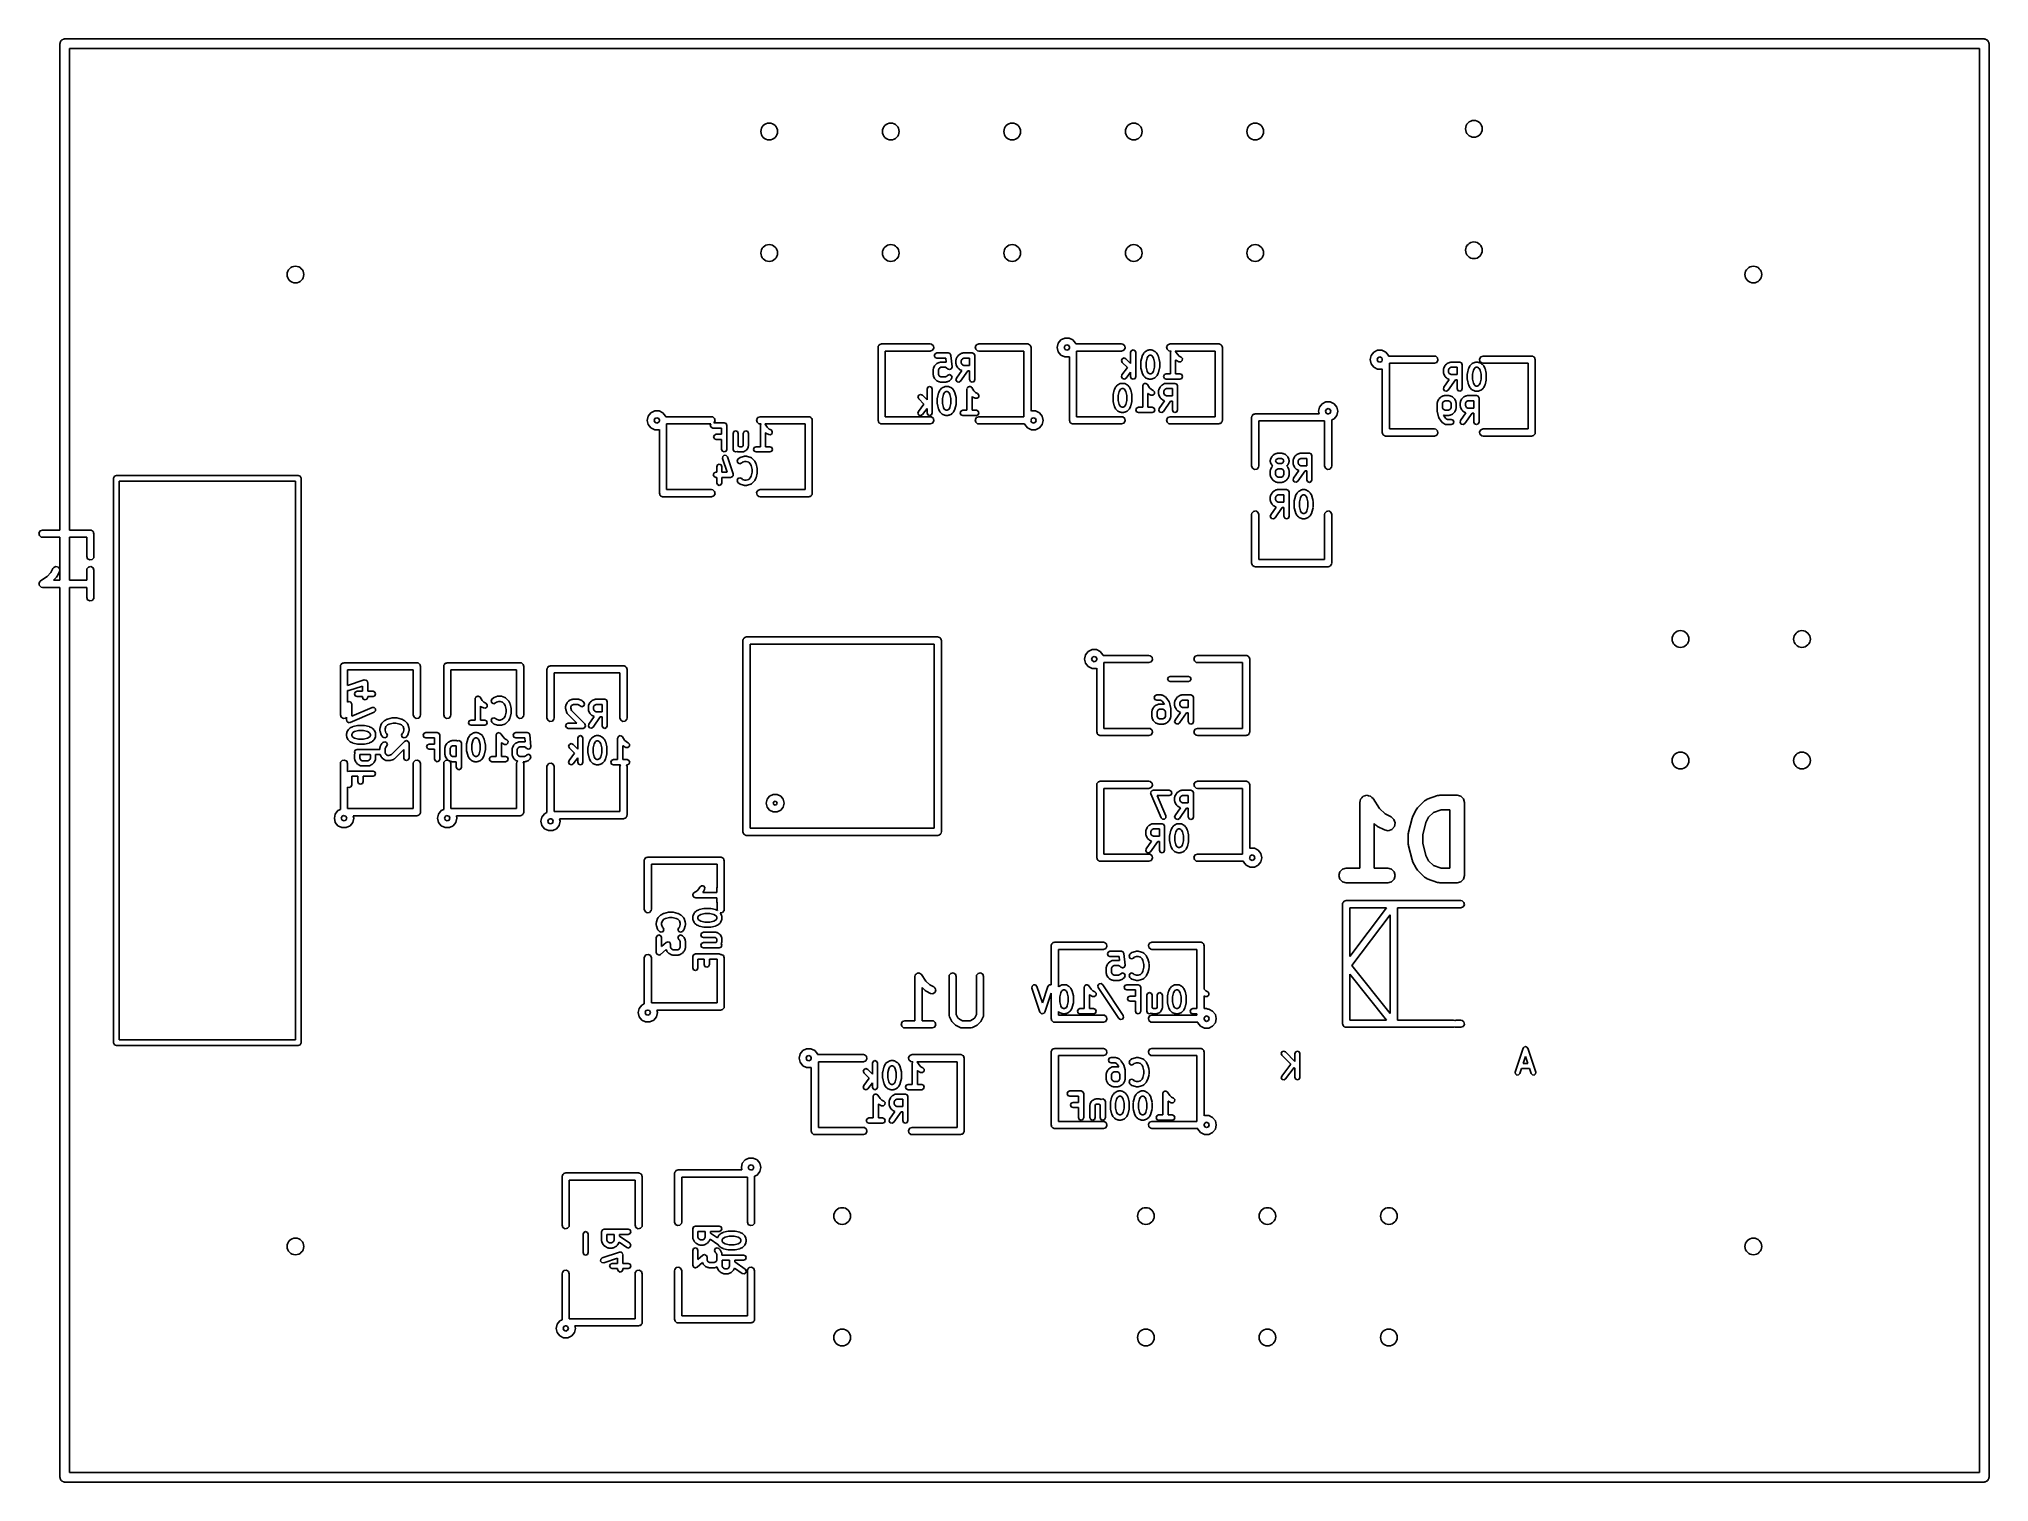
# Model space of a CAD drawing. Extents: x -0.01 to 1.59, y 0.01 to 1.19.
import ezdxf

# ---------------------------------------------------------------- set-up
doc = ezdxf.new("R2010")
doc.units = 0
doc.header["$MEASUREMENT"] = 0
doc.layers.add('BLACK', color=7, linetype='CONTINUOUS')

msp = doc.modelspace()

# ---------------------------------------------------------------- linework, layer by layer
at = {"layer": 'BLACK', "linetype": 'CONTINUOUS'}
for p, q in [((0.006063, 1.19), (0.006256, 1.19059)), ((0.006063, 0.789679), (0.006063, 1.19)), ((0.006256, 1.19122), (0.006622, 1.19172)), ((0.006256, 1.19059), (0.006256, 1.19122)), ((0.006622, 1.19172), (0.006815, 1.19231)), ((0.006815, 1.19231), (0.007319, 1.19268)), ((0.007319, 1.19268), (0.007686, 1.19319)), ((0.007686, 1.19319), (0.008279, 1.19338)), ((0.008279, 1.19338), (0.008783, 1.19374)), ((0.008783, 1.19374), (0.009407, 1.19374)), ((0.009407, 1.19374), (0.01, 1.19394)), ((0.01, 1.19394), (1.59, 1.19394)), ((1.59, 1.19394), (1.59059, 1.19374)), ((1.59059, 1.19374), (1.59122, 1.19374)), ((1.59122, 1.19374), (1.59172, 1.19338)), ((1.59172, 1.19338), (1.59231, 1.19319)), ((1.59231, 1.19319), (1.59268, 1.19268)), ((1.59268, 1.19268), (1.59319, 1.19231)), ((1.59319, 1.19231), (1.59338, 1.19172)), ((1.59338, 1.19172), (1.59374, 1.19122)), ((1.59374, 1.19122), (1.59374, 1.19059)), ((1.59374, 1.19059), (1.59394, 1.19)), ((1.59394, 1.19), (1.59394, 0.01)), ((0.013937, 1.18606), (0.013937, 0.789679)), ((1.58606, 1.18606), (0.013937, 1.18606)), ((1.58606, 0.013937), (1.58606, 1.18606)), ((0.830042, 0.946218), (0.83323, 0.947753)), ((0.83323, 0.947753), (0.83677, 0.947753)), ((0.83677, 0.947753), (0.839958, 0.946218)), ((0.679547, 0.94), (0.679615, 0.940384)), ((0.679547, 0.88), (0.679547, 0.94)), ((0.679592, 0.940513), (0.679658, 0.940626)), ((0.679615, 0.940384), (0.679592, 0.940513)), ((0.679658, 0.940626), (0.679725, 0.94101)), ((0.679725, 0.94101), (0.680218, 0.941598)), ((0.680218, 0.941598), (0.680602, 0.942262)), ((0.680602, 0.942262), (0.680852, 0.942353)), ((0.680852, 0.942353), (0.681024, 0.942557)), ((0.681024, 0.942557), (0.681779, 0.94269)), ((0.681779, 0.94269), (0.6825, 0.942953)), ((0.6825, 0.942953), (0.7225, 0.942953)), ((0.7225, 0.937047), (0.685453, 0.937047)), ((0.685453, 0.937047), (0.685453, 0.882953)), ((0.7225, 0.942953), (0.72351, 0.942775)), ((0.724398, 0.937738), (0.7225, 0.937047)), ((0.72351, 0.942775), (0.725057, 0.941476)), ((0.725408, 0.939487), (0.724398, 0.937738)), ((0.725057, 0.941476), (0.725408, 0.939487)), ((0.725809, 0.93331), (0.726439, 0.93483)), ((0.726439, 0.93179), (0.725809, 0.93331)), ((0.726439, 0.93483), (0.727959, 0.93546)), ((0.727959, 0.93116), (0.726439, 0.93179)), ((0.727959, 0.93546), (0.73734, 0.93546)), ((0.735395, 0.93116), (0.727959, 0.93116)), ((0.735726, 0.927847), (0.735395, 0.93116)), ((0.73734, 0.93546), (0.738009, 0.935183)), ((0.738009, 0.935183), (0.738702, 0.934974)), ((0.738702, 0.934974), (0.738756, 0.934874)), ((0.738756, 0.934874), (0.738861, 0.93483)), ((0.738861, 0.93483), (0.739138, 0.934162)), ((0.739138, 0.934162), (0.73948, 0.933524)), ((0.73948, 0.933524), (0.740418, 0.924143)), ((0.74386, 0.930519), (0.744798, 0.932395)), ((0.744798, 0.932395), (0.745066, 0.932627)), ((0.745066, 0.932627), (0.745201, 0.932954)), ((0.745201, 0.932954), (0.746139, 0.933892)), ((0.746139, 0.933892), (0.746466, 0.934028)), ((0.746466, 0.934028), (0.746698, 0.934295)), ((0.746698, 0.934295), (0.748574, 0.935233)), ((0.748574, 0.935233), (0.749073, 0.935269)), ((0.750043, 0.93116), (0.748933, 0.930605)), ((0.749073, 0.935269), (0.749536, 0.93546)), ((0.749536, 0.93546), (0.75704, 0.93546)), ((0.75489, 0.93116), (0.750043, 0.93116)), ((0.75489, 0.925141), (0.75489, 0.93116)), ((0.75704, 0.93546), (0.758561, 0.93483)), ((0.758561, 0.93483), (0.75919, 0.93331)), ((0.75919, 0.93331), (0.75919, 0.91361)), ((0.759592, 0.940513), (0.760602, 0.942262)), ((0.759943, 0.938524), (0.759592, 0.940513)), ((0.76149, 0.937225), (0.759943, 0.938524)), ((0.760602, 0.942262), (0.7625, 0.942953)), ((0.7625, 0.937047), (0.76149, 0.937225)), ((0.7625, 0.942953), (0.8025, 0.942953)), ((0.799547, 0.937047), (0.7625, 0.937047)), ((0.799547, 0.882953), (0.799547, 0.937047)), ((0.8025, 0.942953), (0.802884, 0.942885)), ((0.802884, 0.942885), (0.803013, 0.942908)), ((0.803013, 0.942908), (0.803126, 0.942842)), ((0.803126, 0.942842), (0.80351, 0.942775)), ((0.80351, 0.942775), (0.804098, 0.942282)), ((0.804098, 0.942282), (0.804762, 0.941898)), ((0.804762, 0.941898), (0.804853, 0.941648)), ((0.804853, 0.941648), (0.805057, 0.941476)), ((0.805057, 0.941476), (0.80519, 0.940721)), ((0.80519, 0.940721), (0.805453, 0.94)), ((0.805453, 0.94), (0.805453, 0.88762)), ((0.827047, 0.94), (0.827835, 0.943451)), ((0.827835, 0.936549), (0.827047, 0.94)), ((0.827835, 0.943451), (0.830042, 0.946218)), ((0.830042, 0.933782), (0.827835, 0.936549)), ((0.83323, 0.932247), (0.830042, 0.933782)), ((0.833433, 0.941567), (0.832784, 0.94)), ((0.832784, 0.94), (0.833433, 0.938433)), ((0.83677, 0.932247), (0.83323, 0.932247)), ((0.835, 0.942216), (0.833433, 0.941567)), ((0.833433, 0.938433), (0.835, 0.937784)), ((0.836567, 0.941567), (0.835, 0.942216)), ((0.835, 0.937784), (0.836567, 0.938433)), ((0.837098, 0.940286), (0.836567, 0.941567)), ((0.836567, 0.938433), (0.837047, 0.939593)), ((0.837047, 0.93238), (0.83677, 0.932247)), ((0.837047, 0.94), (0.837098, 0.940286)), ((0.837047, 0.939593), (0.837047, 0.94)), ((0.837047, 0.88), (0.837047, 0.93238)), ((0.839958, 0.946218), (0.842165, 0.943451)), ((0.842165, 0.943451), (0.842279, 0.942953)), ((0.842279, 0.942953), (0.88, 0.942953)), ((0.88, 0.937047), (0.842953, 0.937047)), ((0.842953, 0.937047), (0.842953, 0.882953)), ((0.88, 0.942953), (0.88101, 0.942775)), ((0.881898, 0.937738), (0.88, 0.937047)), ((0.880496, 0.930764), (0.882017, 0.931393)), ((0.88101, 0.942775), (0.882557, 0.941476)), ((0.882908, 0.939487), (0.881898, 0.937738)), ((0.882017, 0.931393), (0.883537, 0.930764)), ((0.882557, 0.941476), (0.882908, 0.939487)), ((0.887371, 0.93581), (0.888001, 0.93733)), ((0.887371, 0.926929), (0.887371, 0.93581)), ((0.888001, 0.93733), (0.889521, 0.93796)), ((0.889521, 0.93796), (0.891042, 0.93733)), ((0.891042, 0.93733), (0.891671, 0.93581)), ((0.891671, 0.93581), (0.891671, 0.91611)), ((0.895878, 0.928827), (0.896817, 0.932579)), ((0.896817, 0.932579), (0.896962, 0.932775)), ((0.896962, 0.932775), (0.896979, 0.933019)), ((0.896979, 0.933019), (0.897917, 0.934895)), ((0.897917, 0.934895), (0.898185, 0.935127)), ((0.898185, 0.935127), (0.89832, 0.935454)), ((0.89832, 0.935454), (0.899258, 0.936392)), ((0.899258, 0.936392), (0.899585, 0.936528)), ((0.899585, 0.936528), (0.899817, 0.936795)), ((0.899817, 0.936795), (0.901693, 0.937733)), ((0.900931, 0.931307), (0.900114, 0.928041)), ((0.901607, 0.93266), (0.900931, 0.931307)), ((0.902052, 0.933105), (0.901607, 0.93266)), ((0.901693, 0.937733), (0.902192, 0.937769)), ((0.903162, 0.93366), (0.902052, 0.933105)), ((0.902192, 0.937769), (0.902655, 0.93796)), ((0.902655, 0.93796), (0.904531, 0.93796)), ((0.904023, 0.93366), (0.903162, 0.93366)), ((0.905134, 0.933105), (0.904023, 0.93366)), ((0.904531, 0.93796), (0.904993, 0.937769)), ((0.904993, 0.937769), (0.905492, 0.937733)), ((0.905578, 0.93266), (0.905134, 0.933105)), ((0.905492, 0.937733), (0.907369, 0.936795)), ((0.906255, 0.931307), (0.905578, 0.93266)), ((0.907071, 0.928041), (0.906255, 0.931307)), ((0.907369, 0.936795), (0.9076, 0.936528)), ((0.9076, 0.936528), (0.907927, 0.936392)), ((0.907927, 0.936392), (0.908865, 0.935454)), ((0.908865, 0.935454), (0.909001, 0.935127)), ((0.909001, 0.935127), (0.909268, 0.934895)), ((0.909268, 0.934895), (0.910206, 0.933019)), ((0.910206, 0.933019), (0.910224, 0.932775)), ((0.910224, 0.932775), (0.910369, 0.932579)), ((0.910369, 0.932579), (0.911307, 0.928827)), ((0.917092, 0.940513), (0.918102, 0.942262)), ((0.917443, 0.938524), (0.917092, 0.940513)), ((0.91899, 0.937225), (0.917443, 0.938524)), ((0.918102, 0.942262), (0.92, 0.942953)), ((0.92, 0.937047), (0.91899, 0.937225)), ((0.92, 0.942953), (0.96, 0.942953)), ((0.920717, 0.937047), (0.92, 0.937047)), ((0.920205, 0.93581), (0.920289, 0.936015)), ((0.920205, 0.91826), (0.920205, 0.93581)), ((0.920246, 0.936232), (0.920595, 0.936752)), ((0.920289, 0.936015), (0.920246, 0.936232)), ((0.920595, 0.936752), (0.920717, 0.937047)), ((0.957047, 0.937047), (0.924077, 0.937047)), ((0.924077, 0.937047), (0.924144, 0.937003)), ((0.924144, 0.937003), (0.925902, 0.934365)), ((0.925902, 0.934365), (0.927381, 0.932887)), ((0.927381, 0.932887), (0.928945, 0.932104)), ((0.928945, 0.932104), (0.930023, 0.930861)), ((0.957047, 0.882953), (0.957047, 0.937047)), ((0.96, 0.942953), (0.960384, 0.942885)), ((0.960384, 0.942885), (0.960513, 0.942908)), ((0.960513, 0.942908), (0.960626, 0.942842)), ((0.960626, 0.942842), (0.96101, 0.942775)), ((0.96101, 0.942775), (0.961598, 0.942282)), ((0.961598, 0.942282), (0.962262, 0.941898)), ((0.962262, 0.941898), (0.962353, 0.941648)), ((0.962353, 0.941648), (0.962557, 0.941476)), ((0.962557, 0.941476), (0.96269, 0.940721)), ((0.96269, 0.940721), (0.962953, 0.94)), ((0.962953, 0.94), (0.962953, 0.88)), ((1.08455, 0.93), (1.08533, 0.933451)), ((1.08533, 0.933451), (1.08754, 0.936218)), ((1.08754, 0.936218), (1.09073, 0.937753)), ((1.09093, 0.931567), (1.09028, 0.93)), ((1.09073, 0.937753), (1.09427, 0.937753)), ((1.0925, 0.932216), (1.09093, 0.931567)), ((1.09407, 0.931567), (1.0925, 0.932216)), ((1.0946, 0.930286), (1.09407, 0.931567)), ((1.09427, 0.937753), (1.09746, 0.936218)), ((1.09746, 0.936218), (1.09967, 0.933451)), ((1.09967, 0.933451), (1.09978, 0.932953)), ((1.09978, 0.932953), (1.1375, 0.932953)), ((1.1375, 0.932953), (1.13851, 0.932775)), ((1.13851, 0.932775), (1.14006, 0.931476)), ((1.14006, 0.931476), (1.14041, 0.929487)), ((1.17459, 0.930513), (1.1756, 0.932262)), ((1.1756, 0.932262), (1.1775, 0.932953)), ((1.1775, 0.932953), (1.2175, 0.932953)), ((1.2175, 0.932953), (1.21788, 0.932885)), ((1.21788, 0.932885), (1.21801, 0.932908)), ((1.21801, 0.932908), (1.21813, 0.932842)), ((1.21813, 0.932842), (1.21851, 0.932775)), ((1.21851, 0.932775), (1.2191, 0.932282)), ((1.2191, 0.932282), (1.21976, 0.931898)), ((1.21976, 0.931898), (1.21985, 0.931648)), ((1.21985, 0.931648), (1.22006, 0.931476)), ((1.22006, 0.931476), (1.22019, 0.930721)), ((0.724871, 0.922053), (0.725063, 0.922515)), ((0.724871, 0.917362), (0.724871, 0.922053)), ((0.725063, 0.9169), (0.724871, 0.917362)), ((0.725063, 0.922515), (0.725098, 0.923014)), ((0.725098, 0.916401), (0.725063, 0.9169)), ((0.725098, 0.923014), (0.726036, 0.924891)), ((0.726036, 0.914525), (0.725098, 0.916401)), ((0.726036, 0.924891), (0.726304, 0.925123)), ((0.726304, 0.925123), (0.726439, 0.925449)), ((0.726439, 0.925449), (0.727377, 0.926387)), ((0.727377, 0.926387), (0.727704, 0.926523)), ((0.727704, 0.926523), (0.727936, 0.92679)), ((0.727936, 0.92679), (0.729812, 0.927728)), ((0.729726, 0.922656), (0.729171, 0.921545)), ((0.729171, 0.921545), (0.729171, 0.91787)), ((0.729171, 0.91787), (0.729726, 0.91676)), ((0.730171, 0.9231), (0.729726, 0.922656)), ((0.729726, 0.91676), (0.730171, 0.916315)), ((0.729812, 0.927728), (0.730311, 0.927764)), ((0.731281, 0.923655), (0.730171, 0.9231)), ((0.730171, 0.916315), (0.731281, 0.91576)), ((0.730311, 0.927764), (0.730774, 0.927955)), ((0.730774, 0.927955), (0.735464, 0.927955)), ((0.734957, 0.923655), (0.731281, 0.923655)), ((0.731281, 0.91576), (0.734957, 0.91576)), ((0.736067, 0.9231), (0.734957, 0.923655)), ((0.734957, 0.91576), (0.736067, 0.916315)), ((0.735464, 0.927955), (0.735726, 0.927847)), ((0.736758, 0.922409), (0.736067, 0.9231)), ((0.736067, 0.916315), (0.736758, 0.917006)), ((0.736863, 0.922365), (0.736758, 0.922409)), ((0.736758, 0.917006), (0.738279, 0.917636)), ((0.736917, 0.922265), (0.736863, 0.922365)), ((0.73761, 0.922056), (0.736917, 0.922265)), ((0.738279, 0.921779), (0.73761, 0.922056)), ((0.738384, 0.921823), (0.738279, 0.921779)), ((0.738279, 0.917636), (0.739799, 0.917006)), ((0.738492, 0.92179), (0.738384, 0.921823)), ((0.73913, 0.922132), (0.738492, 0.92179)), ((0.739799, 0.922409), (0.73913, 0.922132)), ((0.739842, 0.922514), (0.739799, 0.922409)), ((0.739799, 0.917006), (0.740429, 0.915486)), ((0.740429, 0.915486), (0.739799, 0.913966)), ((0.739943, 0.922568), (0.739842, 0.922514)), ((0.740152, 0.923261), (0.739943, 0.922568)), ((0.740429, 0.923929), (0.740152, 0.923261)), ((0.740418, 0.924143), (0.740385, 0.924034)), ((0.740385, 0.924034), (0.740429, 0.923929)), ((0.743633, 0.929558), (0.743825, 0.93002)), ((0.743633, 0.926743), (0.743633, 0.929558)), ((0.743825, 0.926281), (0.743633, 0.926743)), ((0.743666, 0.913236), (0.744022, 0.914843)), ((0.743825, 0.93002), (0.74386, 0.930519)), ((0.74386, 0.925782), (0.743825, 0.926281)), ((0.744798, 0.923906), (0.74386, 0.925782)), ((0.744022, 0.914843), (0.74843, 0.92114)), ((0.745066, 0.923674), (0.744798, 0.923906)), ((0.745201, 0.923347), (0.745066, 0.923674)), ((0.746139, 0.922409), (0.745201, 0.923347)), ((0.746466, 0.922273), (0.746139, 0.922409)), ((0.746698, 0.922006), (0.746466, 0.922273)), ((0.74843, 0.92114), (0.746698, 0.922006)), ((0.753469, 0.920841), (0.747545, 0.912377)), ((0.748488, 0.93016), (0.747933, 0.92905)), ((0.747933, 0.92905), (0.747933, 0.927251)), ((0.747933, 0.927251), (0.748488, 0.926141)), ((0.748933, 0.930605), (0.748488, 0.93016)), ((0.748488, 0.926141), (0.748933, 0.925696)), ((0.748933, 0.925696), (0.750043, 0.925141)), ((0.750043, 0.925141), (0.75489, 0.925141)), ((0.75489, 0.920841), (0.753469, 0.920841)), ((0.75489, 0.91361), (0.75489, 0.920841)), ((0.879867, 0.929243), (0.880496, 0.930764)), ((0.880496, 0.927723), (0.879867, 0.929243)), ((0.879888, 0.915806), (0.880297, 0.9174)), ((0.880727, 0.91439), (0.879888, 0.915806)), ((0.880297, 0.9174), (0.884806, 0.923413)), ((0.884806, 0.923413), (0.880496, 0.927723)), ((0.883537, 0.930764), (0.887371, 0.926929)), ((0.887371, 0.919666), (0.883737, 0.91482)), ((0.887371, 0.91611), (0.887371, 0.919666)), ((0.888001, 0.91459), (0.887371, 0.91611)), ((0.891671, 0.91611), (0.891042, 0.91459)), ((0.895814, 0.928305), (0.895919, 0.928557)), ((0.895814, 0.923615), (0.895814, 0.928305)), ((0.895919, 0.923363), (0.895814, 0.923615)), ((0.895919, 0.928557), (0.895878, 0.928827)), ((0.895878, 0.923093), (0.895919, 0.923363)), ((0.896817, 0.919341), (0.895878, 0.923093)), ((0.896962, 0.919145), (0.896817, 0.919341)), ((0.896979, 0.918901), (0.896962, 0.919145)), ((0.897917, 0.917025), (0.896979, 0.918901)), ((0.898185, 0.916793), (0.897917, 0.917025)), ((0.89832, 0.916466), (0.898185, 0.916793)), ((0.899258, 0.915528), (0.89832, 0.916466)), ((0.899585, 0.915392), (0.899258, 0.915528)), ((0.899817, 0.915125), (0.899585, 0.915392)), ((0.901693, 0.914187), (0.899817, 0.915125)), ((0.900114, 0.928041), (0.900114, 0.92388)), ((0.900114, 0.92388), (0.900931, 0.920613)), ((0.900931, 0.920613), (0.901607, 0.91926)), ((0.901607, 0.91926), (0.902052, 0.918815)), ((0.902052, 0.918815), (0.903162, 0.91826)), ((0.903162, 0.91826), (0.904023, 0.91826)), ((0.904023, 0.91826), (0.905134, 0.918815)), ((0.905134, 0.918815), (0.905578, 0.91926)), ((0.907369, 0.915125), (0.905492, 0.914187)), ((0.905578, 0.91926), (0.906255, 0.920613)), ((0.906255, 0.920613), (0.907071, 0.92388)), ((0.907071, 0.92388), (0.907071, 0.928041)), ((0.9076, 0.915392), (0.907369, 0.915125)), ((0.907927, 0.915528), (0.9076, 0.915392)), ((0.908866, 0.916466), (0.907927, 0.915528)), ((0.909001, 0.916793), (0.908866, 0.916466)), ((0.909268, 0.917025), (0.909001, 0.916793)), ((0.910206, 0.918901), (0.909268, 0.917025)), ((0.910224, 0.919145), (0.910206, 0.918901)), ((0.910369, 0.919341), (0.910224, 0.919145)), ((0.911307, 0.923093), (0.910369, 0.919341)), ((0.911307, 0.928827), (0.911267, 0.928557)), ((0.911267, 0.928557), (0.911371, 0.928305)), ((0.911371, 0.923615), (0.911267, 0.923363)), ((0.911267, 0.923363), (0.911307, 0.923093)), ((0.911371, 0.928305), (0.911371, 0.923615)), ((0.914576, 0.91611), (0.915206, 0.91763)), ((0.915206, 0.91459), (0.914576, 0.91611)), ((0.915206, 0.91763), (0.916726, 0.91826)), ((0.916726, 0.91826), (0.920205, 0.91826)), ((0.924587, 0.929599), (0.924505, 0.929681)), ((0.924505, 0.929681), (0.924505, 0.91826)), ((0.924505, 0.91826), (0.927983, 0.91826)), ((0.924914, 0.929464), (0.924587, 0.929599)), ((0.925146, 0.929197), (0.924914, 0.929464)), ((0.927022, 0.928258), (0.925146, 0.929197)), ((0.928663, 0.928142), (0.927022, 0.928258)), ((0.927983, 0.91826), (0.929504, 0.91763)), ((0.929906, 0.92922), (0.928663, 0.928142)), ((0.929504, 0.91763), (0.930133, 0.91611)), ((0.930133, 0.91611), (0.929504, 0.91459)), ((0.930023, 0.930861), (0.929906, 0.92922)), ((1.08533, 0.926549), (1.08455, 0.93)), ((1.08754, 0.923782), (1.08533, 0.926549)), ((1.09073, 0.922247), (1.08754, 0.923782)), ((1.09028, 0.93), (1.09093, 0.928433)), ((1.09427, 0.922247), (1.09073, 0.922247)), ((1.09093, 0.928433), (1.0925, 0.927784)), ((1.0925, 0.927784), (1.09407, 0.928433)), ((1.09407, 0.928433), (1.09455, 0.929593)), ((1.09455, 0.92238), (1.09427, 0.922247)), ((1.09455, 0.93), (1.0946, 0.930286)), ((1.09455, 0.929593), (1.09455, 0.93)), ((1.09455, 0.87), (1.09455, 0.92238)), ((1.1375, 0.927047), (1.10045, 0.927047)), ((1.10045, 0.927047), (1.10045, 0.872953)), ((1.1394, 0.927738), (1.1375, 0.927047)), ((1.14041, 0.929487), (1.1394, 0.927738)), ((1.14487, 0.922058), (1.14506, 0.92252)), ((1.14487, 0.919243), (1.14487, 0.922058)), ((1.14506, 0.918781), (1.14487, 0.919243)), ((1.14506, 0.92252), (1.1451, 0.923019)), ((1.1451, 0.918282), (1.14506, 0.918781)), ((1.1451, 0.923019), (1.14604, 0.924895)), ((1.14604, 0.916406), (1.1451, 0.918282)), ((1.14604, 0.924895), (1.1463, 0.925127)), ((1.1463, 0.916174), (1.14604, 0.916406)), ((1.1463, 0.925127), (1.14644, 0.925454)), ((1.14644, 0.915847), (1.1463, 0.916174)), ((1.14644, 0.925454), (1.14738, 0.926392)), ((1.14738, 0.914909), (1.14644, 0.915847)), ((1.14738, 0.926392), (1.1477, 0.926528)), ((1.1477, 0.914773), (1.14738, 0.914909)), ((1.1477, 0.926528), (1.14794, 0.926795)), ((1.14794, 0.926795), (1.14981, 0.927733)), ((1.14973, 0.92266), (1.14917, 0.92155)), ((1.14917, 0.92155), (1.14917, 0.919751)), ((1.14917, 0.919751), (1.14973, 0.918641)), ((1.15017, 0.923105), (1.14973, 0.92266)), ((1.14973, 0.918641), (1.15017, 0.918196)), ((1.14981, 0.927733), (1.15031, 0.927769)), ((1.15128, 0.92366), (1.15017, 0.923105)), ((1.15017, 0.918196), (1.15128, 0.917641)), ((1.15031, 0.927769), (1.15077, 0.92796)), ((1.15077, 0.92796), (1.15828, 0.92796)), ((1.15613, 0.92366), (1.15128, 0.92366)), ((1.15128, 0.917641), (1.15613, 0.917641)), ((1.15613, 0.917641), (1.15613, 0.92366)), ((1.15828, 0.92796), (1.1598, 0.92733)), ((1.1598, 0.92733), (1.16043, 0.92581)), ((1.16043, 0.92581), (1.16043, 0.90611)), ((1.16457, 0.918305), (1.16468, 0.918557)), ((1.16457, 0.913615), (1.16457, 0.918305)), ((1.16464, 0.918827), (1.16557, 0.922579)), ((1.16468, 0.918557), (1.16464, 0.918827)), ((1.16557, 0.922579), (1.16572, 0.922775)), ((1.16572, 0.922775), (1.16574, 0.923019)), ((1.16574, 0.923019), (1.16667, 0.924895)), ((1.16667, 0.924895), (1.16694, 0.925127)), ((1.16694, 0.925127), (1.16708, 0.925454)), ((1.16708, 0.925454), (1.16802, 0.926392)), ((1.16802, 0.926392), (1.16834, 0.926528)), ((1.16834, 0.926528), (1.16857, 0.926795)), ((1.16857, 0.926795), (1.17045, 0.927733)), ((1.16969, 0.921307), (1.16887, 0.918041)), ((1.16887, 0.918041), (1.16887, 0.91388)), ((1.17036, 0.92266), (1.16969, 0.921307)), ((1.17081, 0.923105), (1.17036, 0.92266)), ((1.17045, 0.927733), (1.17095, 0.927769)), ((1.17192, 0.92366), (1.17081, 0.923105)), ((1.17095, 0.927769), (1.17141, 0.92796)), ((1.17141, 0.92796), (1.17329, 0.92796)), ((1.17278, 0.92366), (1.17192, 0.92366)), ((1.17389, 0.923105), (1.17278, 0.92366)), ((1.17329, 0.92796), (1.17375, 0.927769)), ((1.17375, 0.927769), (1.17425, 0.927733)), ((1.17434, 0.92266), (1.17389, 0.923105)), ((1.17425, 0.927733), (1.17613, 0.926795)), ((1.17501, 0.921307), (1.17434, 0.92266)), ((1.17494, 0.928524), (1.17459, 0.930513)), ((1.17649, 0.927225), (1.17494, 0.928524)), ((1.17583, 0.918041), (1.17501, 0.921307)), ((1.17583, 0.91388), (1.17583, 0.918041)), ((1.17613, 0.926795), (1.17636, 0.926528)), ((1.17636, 0.926528), (1.17668, 0.926392)), ((1.1775, 0.927047), (1.17649, 0.927225)), ((1.17668, 0.926392), (1.17762, 0.925454)), ((1.21455, 0.927047), (1.1775, 0.927047)), ((1.17762, 0.925454), (1.17776, 0.925127)), ((1.17776, 0.925127), (1.17803, 0.924895)), ((1.17803, 0.924895), (1.17896, 0.923019)), ((1.17896, 0.923019), (1.17898, 0.922775)), ((1.17898, 0.922775), (1.17913, 0.922579)), ((1.17913, 0.922579), (1.18006, 0.918827)), ((1.18006, 0.918827), (1.18002, 0.918557)), ((1.18002, 0.918557), (1.18013, 0.918305)), ((1.18013, 0.918305), (1.18013, 0.913615)), ((1.21455, 0.872953), (1.21455, 0.927047)), ((1.22019, 0.930721), (1.22045, 0.93)), ((1.22045, 0.93), (1.22045, 0.87)), ((0.712367, 0.899243), (0.712996, 0.900764)), ((0.712996, 0.897723), (0.712367, 0.899243)), ((0.712996, 0.900764), (0.714517, 0.901393)), ((0.714517, 0.901393), (0.716037, 0.900764)), ((0.716037, 0.900764), (0.719871, 0.896929)), ((0.719871, 0.90581), (0.720501, 0.90733)), ((0.719871, 0.896929), (0.719871, 0.90581)), ((0.720501, 0.90733), (0.722021, 0.90796)), ((0.722021, 0.90796), (0.723542, 0.90733)), ((0.723542, 0.90733), (0.724171, 0.90581)), ((0.724171, 0.90581), (0.724171, 0.88611)), ((0.726304, 0.914293), (0.726036, 0.914525)), ((0.726439, 0.913966), (0.726304, 0.914293)), ((0.727377, 0.913028), (0.726439, 0.913966)), ((0.727704, 0.912892), (0.727377, 0.913028)), ((0.727936, 0.912625), (0.727704, 0.912892)), ((0.729812, 0.911687), (0.727936, 0.912625)), ((0.728378, 0.898827), (0.729317, 0.902579)), ((0.728419, 0.898557), (0.728378, 0.898827)), ((0.729317, 0.902579), (0.729462, 0.902775)), ((0.729462, 0.902775), (0.729479, 0.903019)), ((0.729479, 0.903019), (0.730417, 0.904895)), ((0.730311, 0.911652), (0.729812, 0.911687)), ((0.730774, 0.91146), (0.730311, 0.911652)), ((0.730417, 0.904895), (0.730685, 0.905127)), ((0.730685, 0.905127), (0.73082, 0.905454)), ((0.735464, 0.91146), (0.730774, 0.91146)), ((0.73082, 0.905454), (0.731758, 0.906392)), ((0.731758, 0.906392), (0.732085, 0.906528)), ((0.732085, 0.906528), (0.732317, 0.906795)), ((0.732317, 0.906795), (0.734193, 0.907733)), ((0.733431, 0.901307), (0.732614, 0.898041)), ((0.734107, 0.90266), (0.733431, 0.901307)), ((0.734552, 0.903105), (0.734107, 0.90266)), ((0.734193, 0.907733), (0.734692, 0.907769)), ((0.735662, 0.90366), (0.734552, 0.903105)), ((0.734692, 0.907769), (0.735155, 0.90796)), ((0.735155, 0.90796), (0.737031, 0.90796)), ((0.735927, 0.911652), (0.735464, 0.91146)), ((0.736523, 0.90366), (0.735662, 0.90366)), ((0.736426, 0.911687), (0.735927, 0.911652)), ((0.738302, 0.912625), (0.736426, 0.911687)), ((0.737634, 0.903105), (0.736523, 0.90366)), ((0.737031, 0.90796), (0.737493, 0.907769)), ((0.737493, 0.907769), (0.737992, 0.907733)), ((0.738078, 0.90266), (0.737634, 0.903105)), ((0.737992, 0.907733), (0.739869, 0.906795)), ((0.738755, 0.901307), (0.738078, 0.90266)), ((0.738534, 0.912892), (0.738302, 0.912625)), ((0.738861, 0.913028), (0.738534, 0.912892)), ((0.739571, 0.898041), (0.738755, 0.901307)), ((0.739799, 0.913966), (0.738861, 0.913028)), ((0.739869, 0.906795), (0.7401, 0.906528)), ((0.7401, 0.906528), (0.740427, 0.906392)), ((0.740427, 0.906392), (0.741365, 0.905454)), ((0.741365, 0.905454), (0.741501, 0.905127)), ((0.741501, 0.905127), (0.741768, 0.904895)), ((0.741768, 0.904895), (0.742706, 0.903019)), ((0.742706, 0.903019), (0.742724, 0.902775)), ((0.742724, 0.902775), (0.742869, 0.902579)), ((0.742869, 0.902579), (0.743807, 0.898827)), ((0.74455, 0.911849), (0.743666, 0.913236)), ((0.743807, 0.898827), (0.743767, 0.898557)), ((0.746157, 0.911493), (0.74455, 0.911849)), ((0.747545, 0.912377), (0.746157, 0.911493)), ((0.752705, 0.90581), (0.752789, 0.906015)), ((0.752705, 0.88826), (0.752705, 0.90581)), ((0.752746, 0.906232), (0.753095, 0.906752)), ((0.752789, 0.906015), (0.752746, 0.906232)), ((0.753095, 0.906752), (0.753334, 0.90733)), ((0.753334, 0.90733), (0.753539, 0.907415)), ((0.753539, 0.907415), (0.753662, 0.907599)), ((0.753662, 0.907599), (0.754276, 0.90772)), ((0.754276, 0.90772), (0.754855, 0.90796)), ((0.754855, 0.90796), (0.755059, 0.907875)), ((0.75552, 0.91209), (0.75489, 0.91361)), ((0.755059, 0.907875), (0.755276, 0.907918)), ((0.755276, 0.907918), (0.755796, 0.90757)), ((0.75704, 0.91146), (0.75552, 0.91209)), ((0.755796, 0.90757), (0.756375, 0.90733)), ((0.756375, 0.90733), (0.75646, 0.907126)), ((0.75646, 0.907126), (0.756644, 0.907003)), ((0.756644, 0.907003), (0.758402, 0.904365)), ((0.757087, 0.899599), (0.757005, 0.899681)), ((0.757005, 0.899681), (0.757005, 0.88826)), ((0.758561, 0.91209), (0.75704, 0.91146)), ((0.757414, 0.899464), (0.757087, 0.899599)), ((0.757646, 0.899197), (0.757414, 0.899464)), ((0.759522, 0.898258), (0.757646, 0.899197)), ((0.758402, 0.904365), (0.759881, 0.902887)), ((0.75919, 0.91361), (0.758561, 0.91209)), ((0.759881, 0.902887), (0.761445, 0.902104)), ((0.762406, 0.89922), (0.761163, 0.898142)), ((0.761445, 0.902104), (0.762523, 0.900861)), ((0.762523, 0.900861), (0.762406, 0.89922)), ((0.87299, 0.900805), (0.873095, 0.901057)), ((0.87299, 0.896115), (0.87299, 0.900805)), ((0.873055, 0.901327), (0.873993, 0.905079)), ((0.873095, 0.901057), (0.873055, 0.901327)), ((0.873993, 0.905079), (0.874138, 0.905275)), ((0.874138, 0.905275), (0.874156, 0.905519)), ((0.874156, 0.905519), (0.875094, 0.907395)), ((0.875094, 0.907395), (0.875361, 0.907627)), ((0.875361, 0.907627), (0.875496, 0.907954)), ((0.875496, 0.907954), (0.876434, 0.908892)), ((0.876434, 0.908892), (0.876761, 0.909028)), ((0.876761, 0.909028), (0.876993, 0.909295)), ((0.876993, 0.909295), (0.878869, 0.910233)), ((0.878107, 0.903807), (0.87729, 0.900541)), ((0.87729, 0.900541), (0.87729, 0.89638)), ((0.878784, 0.90516), (0.878107, 0.903807)), ((0.879228, 0.905605), (0.878784, 0.90516)), ((0.878869, 0.910233), (0.879369, 0.910269)), ((0.880339, 0.90616), (0.879228, 0.905605)), ((0.879369, 0.910269), (0.879831, 0.91046)), ((0.879831, 0.91046), (0.881707, 0.91046)), ((0.8812, 0.90616), (0.880339, 0.90616)), ((0.882321, 0.913982), (0.880727, 0.91439)), ((0.88231, 0.905605), (0.8812, 0.90616)), ((0.881707, 0.91046), (0.882169, 0.910269)), ((0.882169, 0.910269), (0.882669, 0.910233)), ((0.882754, 0.90516), (0.88231, 0.905605)), ((0.883737, 0.91482), (0.882321, 0.913982)), ((0.882669, 0.910233), (0.884545, 0.909295)), ((0.883431, 0.903807), (0.882754, 0.90516)), ((0.884248, 0.900541), (0.883431, 0.903807)), ((0.884248, 0.89638), (0.884248, 0.900541)), ((0.884545, 0.909295), (0.884777, 0.909028)), ((0.884777, 0.909028), (0.885104, 0.908892)), ((0.885104, 0.908892), (0.886042, 0.907954)), ((0.886042, 0.907954), (0.886177, 0.907627)), ((0.886177, 0.907627), (0.886444, 0.907395)), ((0.886444, 0.907395), (0.887383, 0.905519)), ((0.887383, 0.905519), (0.8874, 0.905275)), ((0.8874, 0.905275), (0.887545, 0.905079)), ((0.887545, 0.905079), (0.888483, 0.901327)), ((0.889521, 0.91396), (0.888001, 0.91459)), ((0.888483, 0.901327), (0.888443, 0.901057)), ((0.888443, 0.901057), (0.888548, 0.900805)), ((0.888548, 0.900805), (0.888548, 0.896115)), ((0.891042, 0.91459), (0.889521, 0.91396)), ((0.897381, 0.90831), (0.897466, 0.908515)), ((0.897381, 0.89076), (0.897381, 0.90831)), ((0.897423, 0.908732), (0.897771, 0.909252)), ((0.897466, 0.908515), (0.897423, 0.908732)), ((0.897771, 0.909252), (0.898011, 0.90983)), ((0.898011, 0.90983), (0.898215, 0.909915)), ((0.898215, 0.909915), (0.898338, 0.910099)), ((0.898338, 0.910099), (0.898952, 0.91022)), ((0.898952, 0.91022), (0.899531, 0.91046)), ((0.899531, 0.91046), (0.899735, 0.910375)), ((0.899735, 0.910375), (0.899953, 0.910418)), ((0.899953, 0.910418), (0.900473, 0.91007)), ((0.900473, 0.91007), (0.901051, 0.90983)), ((0.901051, 0.90983), (0.901136, 0.909626)), ((0.901136, 0.909626), (0.90132, 0.909503)), ((0.90132, 0.909503), (0.903078, 0.906865)), ((0.901763, 0.902099), (0.901681, 0.902181)), ((0.901681, 0.902181), (0.901681, 0.89076)), ((0.902192, 0.914152), (0.901693, 0.914187)), ((0.90209, 0.901964), (0.901763, 0.902099)), ((0.902322, 0.901697), (0.90209, 0.901964)), ((0.902655, 0.91396), (0.902192, 0.914152)), ((0.904198, 0.900758), (0.902322, 0.901697)), ((0.904531, 0.91396), (0.902655, 0.91396)), ((0.903078, 0.906865), (0.904557, 0.905387)), ((0.905839, 0.900642), (0.904198, 0.900758)), ((0.904993, 0.914152), (0.904531, 0.91396)), ((0.904557, 0.905387), (0.906121, 0.904604)), ((0.905492, 0.914187), (0.904993, 0.914152)), ((0.907082, 0.90172), (0.905839, 0.900642)), ((0.906121, 0.904604), (0.907199, 0.903361)), ((0.907199, 0.903361), (0.907082, 0.90172)), ((0.910514, 0.904558), (0.910706, 0.90502)), ((0.910514, 0.901743), (0.910514, 0.904558)), ((0.910706, 0.901281), (0.910514, 0.901743)), ((0.910706, 0.90502), (0.910741, 0.905519)), ((0.910741, 0.900782), (0.910706, 0.901281)), ((0.910741, 0.905519), (0.911679, 0.907395)), ((0.911679, 0.898906), (0.910741, 0.900782)), ((0.911679, 0.907395), (0.911947, 0.907627)), ((0.911947, 0.898674), (0.911679, 0.898906)), ((0.911947, 0.907627), (0.912082, 0.907954)), ((0.912082, 0.907954), (0.91302, 0.908892)), ((0.91302, 0.908892), (0.913347, 0.909028)), ((0.913347, 0.909028), (0.913579, 0.909295)), ((0.913579, 0.909295), (0.915455, 0.910233)), ((0.915369, 0.90516), (0.914814, 0.90405)), ((0.914814, 0.90405), (0.914814, 0.902251)), ((0.914814, 0.902251), (0.915369, 0.901141)), ((0.916726, 0.91396), (0.915206, 0.91459)), ((0.915814, 0.905605), (0.915369, 0.90516)), ((0.915369, 0.901141), (0.915814, 0.900696)), ((0.915455, 0.910233), (0.915954, 0.910269)), ((0.916924, 0.90616), (0.915814, 0.905605)), ((0.915814, 0.900696), (0.916924, 0.900141)), ((0.915954, 0.910269), (0.916417, 0.91046)), ((0.916417, 0.91046), (0.923921, 0.91046)), ((0.922355, 0.91396), (0.916726, 0.91396)), ((0.921771, 0.90616), (0.916924, 0.90616)), ((0.916924, 0.900141), (0.921771, 0.900141)), ((0.921771, 0.900141), (0.921771, 0.90616)), ((0.927983, 0.91396), (0.922355, 0.91396)), ((0.923921, 0.91046), (0.925442, 0.90983)), ((0.925442, 0.90983), (0.926071, 0.90831)), ((0.926071, 0.90831), (0.926071, 0.88861)), ((0.929504, 0.91459), (0.927983, 0.91396)), ((1.14144, 0.897954), (1.14238, 0.898892)), ((1.14238, 0.898892), (1.1427, 0.899028)), ((1.1427, 0.899028), (1.14294, 0.899295)), ((1.14294, 0.899295), (1.14481, 0.900233)), ((1.14481, 0.900233), (1.14531, 0.900269)), ((1.1449, 0.905736), (1.14526, 0.907343)), ((1.14579, 0.904349), (1.1449, 0.905736)), ((1.14526, 0.907343), (1.14967, 0.91364)), ((1.14531, 0.900269), (1.14577, 0.90046)), ((1.14577, 0.90046), (1.14953, 0.90046)), ((1.1474, 0.903993), (1.14579, 0.904349)), ((1.14878, 0.904877), (1.1474, 0.903993)), ((1.14794, 0.914506), (1.1477, 0.914773)), ((1.14967, 0.91364), (1.14794, 0.914506)), ((1.15471, 0.913341), (1.14878, 0.904877)), ((1.14953, 0.90046), (1.14999, 0.900269)), ((1.14999, 0.900269), (1.15049, 0.900233)), ((1.15049, 0.900233), (1.15236, 0.899295)), ((1.15236, 0.899295), (1.1526, 0.899028)), ((1.1526, 0.899028), (1.15292, 0.898892)), ((1.15292, 0.898892), (1.15386, 0.897954)), ((1.15613, 0.913341), (1.15471, 0.913341)), ((1.15613, 0.90611), (1.15613, 0.913341)), ((1.15676, 0.90459), (1.15613, 0.90611)), ((1.15828, 0.90396), (1.15676, 0.90459)), ((1.1598, 0.90459), (1.15828, 0.90396)), ((1.16043, 0.90611), (1.1598, 0.90459)), ((1.1602, 0.897954), (1.16114, 0.898892)), ((1.16114, 0.898892), (1.16147, 0.899028)), ((1.16147, 0.899028), (1.1617, 0.899295)), ((1.1617, 0.899295), (1.16357, 0.900233)), ((1.16357, 0.900233), (1.16407, 0.900269)), ((1.16407, 0.900269), (1.16454, 0.90046)), ((1.16454, 0.90046), (1.17204, 0.90046)), ((1.16468, 0.913363), (1.16457, 0.913615)), ((1.16464, 0.913093), (1.16468, 0.913363)), ((1.16557, 0.909341), (1.16464, 0.913093)), ((1.16572, 0.909145), (1.16557, 0.909341)), ((1.16574, 0.908901), (1.16572, 0.909145)), ((1.16667, 0.907025), (1.16574, 0.908901)), ((1.16694, 0.906793), (1.16667, 0.907025)), ((1.16708, 0.906466), (1.16694, 0.906793)), ((1.16802, 0.905528), (1.16708, 0.906466)), ((1.16834, 0.905392), (1.16802, 0.905528)), ((1.16857, 0.905125), (1.16834, 0.905392)), ((1.17045, 0.904187), (1.16857, 0.905125)), ((1.16887, 0.91388), (1.16969, 0.910613)), ((1.16969, 0.910613), (1.17036, 0.90926)), ((1.17036, 0.90926), (1.17081, 0.908815)), ((1.17095, 0.904152), (1.17045, 0.904187)), ((1.17081, 0.908815), (1.17192, 0.90826)), ((1.17141, 0.90396), (1.17095, 0.904152)), ((1.17329, 0.90396), (1.17141, 0.90396)), ((1.17192, 0.90826), (1.17278, 0.90826)), ((1.17204, 0.90046), (1.17356, 0.89983)), ((1.17278, 0.90826), (1.17389, 0.908815)), ((1.17375, 0.904152), (1.17329, 0.90396)), ((1.17356, 0.89983), (1.17419, 0.89831)), ((1.17425, 0.904187), (1.17375, 0.904152)), ((1.17389, 0.908815), (1.17434, 0.90926)), ((1.17613, 0.905125), (1.17425, 0.904187)), ((1.17434, 0.90926), (1.17501, 0.910613)), ((1.17501, 0.910613), (1.17583, 0.91388)), ((1.17636, 0.905392), (1.17613, 0.905125)), ((1.17668, 0.905528), (1.17636, 0.905392)), ((1.17762, 0.906466), (1.17668, 0.905528)), ((1.17776, 0.906793), (1.17762, 0.906466)), ((1.17803, 0.907025), (1.17776, 0.906793)), ((1.17896, 0.908901), (1.17803, 0.907025)), ((1.17898, 0.909145), (1.17896, 0.908901)), ((1.17913, 0.909341), (1.17898, 0.909145)), ((1.18006, 0.913093), (1.17913, 0.909341)), ((1.18013, 0.913615), (1.18002, 0.913363)), ((1.18002, 0.913363), (1.18006, 0.913093)), ((0.489547, 0.88), (0.490335, 0.883451)), ((0.490335, 0.883451), (0.492542, 0.886218)), ((0.492542, 0.886218), (0.49573, 0.887753)), ((0.49573, 0.887753), (0.49927, 0.887753)), ((0.49927, 0.887753), (0.502458, 0.886218)), ((0.502458, 0.886218), (0.504665, 0.883451)), ((0.504665, 0.883451), (0.504779, 0.882953)), ((0.504779, 0.882953), (0.5425, 0.882953)), ((0.5425, 0.882953), (0.54351, 0.882775)), ((0.54351, 0.882775), (0.545057, 0.881476)), ((0.580602, 0.882262), (0.5825, 0.882953)), ((0.5825, 0.882953), (0.6225, 0.882953)), ((0.6225, 0.882953), (0.622884, 0.882885)), ((0.622884, 0.882885), (0.623013, 0.882908)), ((0.623013, 0.882908), (0.623126, 0.882842)), ((0.623126, 0.882842), (0.62351, 0.882775)), ((0.62351, 0.882775), (0.624098, 0.882282)), ((0.685453, 0.882953), (0.7225, 0.882953)), ((0.712388, 0.885806), (0.712797, 0.8874)), ((0.713227, 0.88439), (0.712388, 0.885806)), ((0.712797, 0.8874), (0.717306, 0.893413)), ((0.717306, 0.893413), (0.712996, 0.897723)), ((0.714821, 0.883982), (0.713227, 0.88439)), ((0.716237, 0.88482), (0.714821, 0.883982)), ((0.719871, 0.889666), (0.716237, 0.88482)), ((0.719871, 0.88611), (0.719871, 0.889666)), ((0.720501, 0.88459), (0.719871, 0.88611)), ((0.722021, 0.88396), (0.720501, 0.88459)), ((0.723542, 0.88459), (0.722021, 0.88396)), ((0.7225, 0.882953), (0.72351, 0.882775)), ((0.72351, 0.882775), (0.725057, 0.881476)), ((0.724171, 0.88611), (0.723542, 0.88459)), ((0.728314, 0.898305), (0.728419, 0.898557)), ((0.728314, 0.893615), (0.728314, 0.898305)), ((0.728419, 0.893363), (0.728314, 0.893615)), ((0.728378, 0.893093), (0.728419, 0.893363)), ((0.729317, 0.889341), (0.728378, 0.893093)), ((0.729462, 0.889145), (0.729317, 0.889341)), ((0.729479, 0.888901), (0.729462, 0.889145)), ((0.730417, 0.887025), (0.729479, 0.888901)), ((0.730685, 0.886793), (0.730417, 0.887025)), ((0.73082, 0.886466), (0.730685, 0.886793)), ((0.731758, 0.885528), (0.73082, 0.886466)), ((0.732085, 0.885392), (0.731758, 0.885528)), ((0.732317, 0.885125), (0.732085, 0.885392)), ((0.734193, 0.884187), (0.732317, 0.885125)), ((0.732614, 0.898041), (0.732614, 0.89388)), ((0.732614, 0.89388), (0.733431, 0.890613)), ((0.733431, 0.890613), (0.734107, 0.88926)), ((0.734107, 0.88926), (0.734552, 0.888815)), ((0.734692, 0.884152), (0.734193, 0.884187)), ((0.734552, 0.888815), (0.735662, 0.88826)), ((0.735155, 0.88396), (0.734692, 0.884152)), ((0.737031, 0.88396), (0.735155, 0.88396)), ((0.735662, 0.88826), (0.736523, 0.88826)), ((0.736523, 0.88826), (0.737634, 0.888815)), ((0.737493, 0.884152), (0.737031, 0.88396)), ((0.737992, 0.884187), (0.737493, 0.884152)), ((0.737634, 0.888815), (0.738078, 0.88926)), ((0.739869, 0.885125), (0.737992, 0.884187)), ((0.738078, 0.88926), (0.738755, 0.890613)), ((0.738755, 0.890613), (0.739571, 0.89388)), ((0.739571, 0.89388), (0.739571, 0.898041)), ((0.7401, 0.885392), (0.739869, 0.885125)), ((0.740427, 0.885528), (0.7401, 0.885392)), ((0.741366, 0.886466), (0.740427, 0.885528)), ((0.741501, 0.886793), (0.741366, 0.886466)), ((0.741768, 0.887025), (0.741501, 0.886793)), ((0.742706, 0.888901), (0.741768, 0.887025)), ((0.742724, 0.889145), (0.742706, 0.888901)), ((0.742869, 0.889341), (0.742724, 0.889145)), ((0.743807, 0.893093), (0.742869, 0.889341)), ((0.743767, 0.898557), (0.743871, 0.898305)), ((0.743871, 0.893615), (0.743767, 0.893363)), ((0.743767, 0.893363), (0.743807, 0.893093)), ((0.743871, 0.898305), (0.743871, 0.893615)), ((0.747076, 0.88611), (0.747706, 0.88763)), ((0.747706, 0.88459), (0.747076, 0.88611)), ((0.747706, 0.88763), (0.749226, 0.88826)), ((0.749226, 0.88396), (0.747706, 0.88459)), ((0.749226, 0.88826), (0.752705, 0.88826)), ((0.754855, 0.88396), (0.749226, 0.88396)), ((0.760483, 0.88396), (0.754855, 0.88396)), ((0.757005, 0.88826), (0.760483, 0.88826)), ((0.761163, 0.898142), (0.759522, 0.898258)), ((0.760483, 0.88826), (0.762004, 0.88763)), ((0.762004, 0.88459), (0.760483, 0.88396)), ((0.760602, 0.882262), (0.7625, 0.882953)), ((0.762004, 0.88763), (0.762633, 0.88611)), ((0.762633, 0.88611), (0.762004, 0.88459)), ((0.7625, 0.882953), (0.799547, 0.882953)), ((0.805453, 0.88762), (0.80573, 0.887753)), ((0.80573, 0.887753), (0.80927, 0.887753)), ((0.80927, 0.887753), (0.812458, 0.886218)), ((0.812458, 0.886218), (0.814665, 0.883451)), ((0.814665, 0.883451), (0.815453, 0.88)), ((0.842953, 0.882953), (0.88, 0.882953)), ((0.873095, 0.895863), (0.87299, 0.896115)), ((0.873055, 0.895593), (0.873095, 0.895863)), ((0.873993, 0.891841), (0.873055, 0.895593)), ((0.874138, 0.891645), (0.873993, 0.891841)), ((0.874156, 0.891401), (0.874138, 0.891645)), ((0.875094, 0.889525), (0.874156, 0.891401)), ((0.875361, 0.889293), (0.875094, 0.889525)), ((0.875496, 0.888966), (0.875361, 0.889293)), ((0.876434, 0.888028), (0.875496, 0.888966)), ((0.876761, 0.887892), (0.876434, 0.888028)), ((0.876993, 0.887625), (0.876761, 0.887892)), ((0.878869, 0.886687), (0.876993, 0.887625)), ((0.87729, 0.89638), (0.878107, 0.893113)), ((0.878107, 0.893113), (0.878784, 0.89176)), ((0.878784, 0.89176), (0.879228, 0.891315)), ((0.879369, 0.886652), (0.878869, 0.886687)), ((0.879228, 0.891315), (0.880339, 0.89076)), ((0.879831, 0.88646), (0.879369, 0.886652)), ((0.881707, 0.88646), (0.879831, 0.88646)), ((0.88, 0.882953), (0.88101, 0.882775)), ((0.880339, 0.89076), (0.8812, 0.89076)), ((0.88101, 0.882775), (0.882557, 0.881476)), ((0.8812, 0.89076), (0.88231, 0.891315)), ((0.882169, 0.886652), (0.881707, 0.88646)), ((0.882669, 0.886687), (0.882169, 0.886652)), ((0.88231, 0.891315), (0.882754, 0.89176)), ((0.884545, 0.887625), (0.882669, 0.886687)), ((0.882754, 0.89176), (0.883431, 0.893113)), ((0.883431, 0.893113), (0.884248, 0.89638)), ((0.884777, 0.887892), (0.884545, 0.887625)), ((0.885104, 0.888028), (0.884777, 0.887892)), ((0.886042, 0.888966), (0.885104, 0.888028)), ((0.886177, 0.889293), (0.886042, 0.888966)), ((0.886444, 0.889525), (0.886177, 0.889293)), ((0.887383, 0.891401), (0.886444, 0.889525)), ((0.8874, 0.891645), (0.887383, 0.891401)), ((0.887545, 0.891841), (0.8874, 0.891645)), ((0.888483, 0.895593), (0.887545, 0.891841)), ((0.888548, 0.896115), (0.888443, 0.895863)), ((0.888443, 0.895863), (0.888483, 0.895593)), ((0.891752, 0.88861), (0.892382, 0.89013)), ((0.892382, 0.88709), (0.891752, 0.88861)), ((0.892382, 0.89013), (0.893902, 0.89076)), ((0.893902, 0.88646), (0.892382, 0.88709)), ((0.893902, 0.89076), (0.897381, 0.89076)), ((0.899531, 0.88646), (0.893902, 0.88646)), ((0.905159, 0.88646), (0.899531, 0.88646)), ((0.901681, 0.89076), (0.905159, 0.89076)), ((0.905159, 0.89076), (0.90668, 0.89013)), ((0.90668, 0.88709), (0.905159, 0.88646)), ((0.90668, 0.89013), (0.907309, 0.88861)), ((0.907309, 0.88861), (0.90668, 0.88709)), ((0.910547, 0.888236), (0.910903, 0.889843)), ((0.911431, 0.886849), (0.910547, 0.888236)), ((0.910903, 0.889843), (0.915311, 0.89614)), ((0.913038, 0.886493), (0.911431, 0.886849)), ((0.912082, 0.898347), (0.911947, 0.898674)), ((0.91302, 0.897409), (0.912082, 0.898347)), ((0.913347, 0.897273), (0.91302, 0.897409)), ((0.914426, 0.887377), (0.913038, 0.886493)), ((0.913579, 0.897006), (0.913347, 0.897273)), ((0.915311, 0.89614), (0.913579, 0.897006)), ((0.92035, 0.895841), (0.914426, 0.887377)), ((0.918102, 0.882262), (0.92, 0.882953)), ((0.92, 0.882953), (0.957047, 0.882953)), ((0.921771, 0.895841), (0.92035, 0.895841)), ((0.921771, 0.88861), (0.921771, 0.895841)), ((0.922401, 0.88709), (0.921771, 0.88861)), ((0.923921, 0.88646), (0.922401, 0.88709)), ((0.925442, 0.88709), (0.923921, 0.88646)), ((0.926071, 0.88861), (0.925442, 0.88709)), ((0.987047, 0.8825), (0.987115, 0.882884)), ((0.987092, 0.883013), (0.987158, 0.883126)), ((0.987115, 0.882884), (0.987092, 0.883013)), ((0.987158, 0.883126), (0.987225, 0.88351)), ((0.987225, 0.88351), (0.987718, 0.884098)), ((0.987718, 0.884098), (0.988102, 0.884762)), ((0.988102, 0.884762), (0.988352, 0.884853)), ((0.988352, 0.884853), (0.988524, 0.885057)), ((0.988524, 0.885057), (0.989279, 0.88519)), ((0.989279, 0.88519), (0.99, 0.885453)), ((0.99, 0.885453), (1.04251, 0.885453)), ((1.04205, 0.8875), (1.04283, 0.890951)), ((1.04251, 0.885453), (1.04205, 0.8875)), ((1.04283, 0.890951), (1.04504, 0.893718)), ((1.04504, 0.893718), (1.04823, 0.895253)), ((1.04843, 0.889067), (1.04778, 0.8875)), ((1.04778, 0.8875), (1.04843, 0.885933)), ((1.04823, 0.895253), (1.05177, 0.895253)), ((1.05, 0.889716), (1.04843, 0.889067)), ((1.04843, 0.885933), (1.04959, 0.885453)), ((1.04959, 0.885453), (1.05, 0.885453)), ((1.05157, 0.889067), (1.05, 0.889716)), ((1.05, 0.885453), (1.05029, 0.885402)), ((1.05029, 0.885402), (1.05157, 0.885933)), ((1.05222, 0.8875), (1.05157, 0.889067)), ((1.05157, 0.885933), (1.05222, 0.8875)), ((1.05177, 0.895253), (1.05496, 0.893718)), ((1.05496, 0.893718), (1.05717, 0.890951)), ((1.05717, 0.884049), (1.05496, 0.881282)), ((1.05717, 0.890951), (1.05795, 0.8875)), ((1.05795, 0.8875), (1.05717, 0.884049)), ((1.13987, 0.894558), (1.14006, 0.89502)), ((1.13987, 0.887053), (1.13987, 0.894558)), ((1.13998, 0.886801), (1.13987, 0.887053)), ((1.13994, 0.886531), (1.13998, 0.886801)), ((1.14087, 0.882779), (1.13994, 0.886531)), ((1.14006, 0.89502), (1.1401, 0.895519)), ((1.1401, 0.895519), (1.14104, 0.897395)), ((1.1411, 0.882477), (1.14087, 0.882779)), ((1.14104, 0.897395), (1.1413, 0.897627)), ((1.1413, 0.897627), (1.14144, 0.897954)), ((1.14473, 0.89516), (1.14417, 0.89405)), ((1.14417, 0.89405), (1.14417, 0.890375)), ((1.14417, 0.890375), (1.14473, 0.889265)), ((1.14517, 0.895605), (1.14473, 0.89516)), ((1.14473, 0.889265), (1.14517, 0.88882)), ((1.14531, 0.884156), (1.14496, 0.884182)), ((1.14496, 0.884182), (1.14651, 0.881856)), ((1.14628, 0.89616), (1.14517, 0.895605)), ((1.14517, 0.88882), (1.14628, 0.888265)), ((1.14577, 0.883965), (1.14531, 0.884156)), ((1.14953, 0.883965), (1.14577, 0.883965)), ((1.14902, 0.89616), (1.14628, 0.89616)), ((1.14628, 0.888265), (1.14902, 0.888265)), ((1.15013, 0.895605), (1.14902, 0.89616)), ((1.14902, 0.888265), (1.15013, 0.88882)), ((1.14999, 0.884156), (1.14953, 0.883965)), ((1.15049, 0.884192), (1.14999, 0.884156)), ((1.15057, 0.89516), (1.15013, 0.895605)), ((1.15013, 0.88882), (1.15057, 0.889265)), ((1.15236, 0.88513), (1.15049, 0.884192)), ((1.15113, 0.89405), (1.15057, 0.89516)), ((1.15057, 0.889265), (1.15113, 0.890375)), ((1.15113, 0.890375), (1.15113, 0.89405)), ((1.1526, 0.885397), (1.15236, 0.88513)), ((1.15292, 0.885533), (1.1526, 0.885397)), ((1.15386, 0.886471), (1.15292, 0.885533)), ((1.15386, 0.897954), (1.154, 0.897627)), ((1.154, 0.886798), (1.15386, 0.886471)), ((1.154, 0.897627), (1.15426, 0.897395)), ((1.15426, 0.887029), (1.154, 0.886798)), ((1.15426, 0.897395), (1.1552, 0.895519)), ((1.1552, 0.888906), (1.15426, 0.887029)), ((1.1552, 0.895519), (1.15524, 0.89502)), ((1.15524, 0.889405), (1.1552, 0.888906)), ((1.15524, 0.89502), (1.15543, 0.894558)), ((1.15543, 0.889867), (1.15524, 0.889405)), ((1.15543, 0.894558), (1.15543, 0.889867)), ((1.15863, 0.894558), (1.15882, 0.89502)), ((1.15863, 0.891743), (1.15863, 0.894558)), ((1.15882, 0.891281), (1.15863, 0.891743)), ((1.15882, 0.89502), (1.15886, 0.895519)), ((1.15886, 0.890782), (1.15882, 0.891281)), ((1.15886, 0.895519), (1.1598, 0.897395)), ((1.1598, 0.888906), (1.15886, 0.890782)), ((1.15902, 0.879843), (1.16343, 0.88614)), ((1.1598, 0.897395), (1.16007, 0.897627)), ((1.16007, 0.888674), (1.1598, 0.888906)), ((1.16007, 0.897627), (1.1602, 0.897954)), ((1.1602, 0.888347), (1.16007, 0.888674)), ((1.16114, 0.887409), (1.1602, 0.888347)), ((1.16147, 0.887273), (1.16114, 0.887409)), ((1.1617, 0.887006), (1.16147, 0.887273)), ((1.16343, 0.88614), (1.1617, 0.887006)), ((1.16847, 0.885841), (1.16254, 0.877377)), ((1.16349, 0.89516), (1.16293, 0.89405)), ((1.16293, 0.89405), (1.16293, 0.892251)), ((1.16293, 0.892251), (1.16349, 0.891141)), ((1.16393, 0.895605), (1.16349, 0.89516)), ((1.16349, 0.891141), (1.16393, 0.890696)), ((1.16504, 0.89616), (1.16393, 0.895605)), ((1.16393, 0.890696), (1.16504, 0.890141)), ((1.16989, 0.89616), (1.16504, 0.89616)), ((1.16504, 0.890141), (1.16989, 0.890141)), ((1.16989, 0.885841), (1.16847, 0.885841)), ((1.16989, 0.890141), (1.16989, 0.89616)), ((1.16989, 0.87861), (1.16989, 0.885841)), ((1.17419, 0.89831), (1.17419, 0.87861)), ((0.490335, 0.876549), (0.489547, 0.88)), ((0.492542, 0.873782), (0.490335, 0.876549)), ((0.49573, 0.872247), (0.492542, 0.873782)), ((0.495933, 0.881567), (0.495284, 0.88)), ((0.495284, 0.88), (0.495933, 0.878433)), ((0.49927, 0.872247), (0.49573, 0.872247)), ((0.4975, 0.882216), (0.495933, 0.881567)), ((0.495933, 0.878433), (0.4975, 0.877784)), ((0.499067, 0.881567), (0.4975, 0.882216)), ((0.4975, 0.877784), (0.499067, 0.878433)), ((0.499598, 0.880286), (0.499067, 0.881567)), ((0.499067, 0.878433), (0.499547, 0.879593)), ((0.499547, 0.87238), (0.49927, 0.872247)), ((0.499547, 0.88), (0.499598, 0.880286)), ((0.499547, 0.879593), (0.499547, 0.88)), ((0.499547, 0.82), (0.499547, 0.87238)), ((0.541941, 0.877047), (0.505453, 0.877047)), ((0.505453, 0.877047), (0.505453, 0.822953)), ((0.541429, 0.87581), (0.541941, 0.877047)), ((0.542058, 0.87429), (0.541429, 0.87581)), ((0.543579, 0.87366), (0.542058, 0.87429)), ((0.550809, 0.87366), (0.543579, 0.87366)), ((0.544243, 0.866429), (0.544873, 0.867949)), ((0.545408, 0.879487), (0.544526, 0.87796)), ((0.544526, 0.87796), (0.552959, 0.87796)), ((0.544873, 0.867949), (0.546393, 0.868579)), ((0.545057, 0.881476), (0.545408, 0.879487)), ((0.546393, 0.868579), (0.550809, 0.868579)), ((0.550809, 0.868579), (0.550809, 0.87366)), ((0.552959, 0.87796), (0.55448, 0.87733)), ((0.55448, 0.87733), (0.555109, 0.87581)), ((0.555109, 0.87581), (0.555109, 0.85611)), ((0.56019, 0.869243), (0.56082, 0.870764)), ((0.56019, 0.85611), (0.56019, 0.869243)), ((0.56082, 0.870764), (0.56234, 0.871393)), ((0.56234, 0.871393), (0.563861, 0.870764)), ((0.563861, 0.870764), (0.56449, 0.869243)), ((0.56449, 0.869243), (0.56449, 0.858877)), ((0.568633, 0.869243), (0.569263, 0.870764)), ((0.568633, 0.859432), (0.568633, 0.869243)), ((0.569263, 0.870764), (0.570783, 0.871393)), ((0.570783, 0.871393), (0.572304, 0.870764)), ((0.572304, 0.870764), (0.572933, 0.869243)), ((0.572933, 0.869243), (0.572933, 0.858924)), ((0.579592, 0.880513), (0.580602, 0.882262)), ((0.579943, 0.878524), (0.579592, 0.880513)), ((0.58149, 0.877225), (0.579943, 0.878524)), ((0.5825, 0.877047), (0.58149, 0.877225)), ((0.583217, 0.877047), (0.5825, 0.877047)), ((0.582705, 0.87581), (0.582789, 0.876015)), ((0.582705, 0.85826), (0.582705, 0.87581)), ((0.582746, 0.876232), (0.583095, 0.876752)), ((0.582789, 0.876015), (0.582746, 0.876232)), ((0.583095, 0.876752), (0.583217, 0.877047)), ((0.619547, 0.877047), (0.586577, 0.877047)), ((0.586577, 0.877047), (0.586644, 0.877003)), ((0.586644, 0.877003), (0.588402, 0.874365)), ((0.587087, 0.869599), (0.587005, 0.869681)), ((0.587005, 0.869681), (0.587005, 0.85826)), ((0.587414, 0.869464), (0.587087, 0.869599)), ((0.587646, 0.869197), (0.587414, 0.869464)), ((0.589522, 0.868258), (0.587646, 0.869197)), ((0.588402, 0.874365), (0.589881, 0.872887)), ((0.591163, 0.868142), (0.589522, 0.868258)), ((0.589881, 0.872887), (0.591445, 0.872104)), ((0.592406, 0.86922), (0.591163, 0.868142)), ((0.591445, 0.872104), (0.592523, 0.870861)), ((0.592523, 0.870861), (0.592406, 0.86922)), ((0.619547, 0.822953), (0.619547, 0.877047)), ((0.624098, 0.882282), (0.624762, 0.881898)), ((0.624762, 0.881898), (0.624853, 0.881648)), ((0.624853, 0.881648), (0.625057, 0.881476)), ((0.625057, 0.881476), (0.62519, 0.880721)), ((0.62519, 0.880721), (0.625453, 0.88)), ((0.625453, 0.88), (0.625453, 0.82)), ((0.67981, 0.879279), (0.679547, 0.88)), ((0.679943, 0.878524), (0.67981, 0.879279)), ((0.680147, 0.878352), (0.679943, 0.878524)), ((0.680238, 0.878102), (0.680147, 0.878352)), ((0.680902, 0.877718), (0.680238, 0.878102)), ((0.68149, 0.877225), (0.680902, 0.877718)), ((0.681874, 0.877158), (0.68149, 0.877225)), ((0.681987, 0.877092), (0.681874, 0.877158)), ((0.682116, 0.877115), (0.681987, 0.877092)), ((0.6825, 0.877047), (0.682116, 0.877115)), ((0.7225, 0.877047), (0.6825, 0.877047)), ((0.724398, 0.877738), (0.7225, 0.877047)), ((0.725408, 0.879487), (0.724398, 0.877738)), ((0.725057, 0.881476), (0.725408, 0.879487)), ((0.759592, 0.880513), (0.760602, 0.882262)), ((0.759943, 0.878524), (0.759592, 0.880513)), ((0.76149, 0.877225), (0.759943, 0.878524)), ((0.7625, 0.877047), (0.76149, 0.877225)), ((0.800221, 0.877047), (0.7625, 0.877047)), ((0.800335, 0.876549), (0.800221, 0.877047)), ((0.802542, 0.873782), (0.800335, 0.876549)), ((0.80573, 0.872247), (0.802542, 0.873782)), ((0.805453, 0.88), (0.805402, 0.879714)), ((0.805402, 0.879714), (0.805933, 0.878433)), ((0.805933, 0.881567), (0.805453, 0.880407)), ((0.805453, 0.880407), (0.805453, 0.88)), ((0.80927, 0.872247), (0.80573, 0.872247)), ((0.8075, 0.882216), (0.805933, 0.881567)), ((0.805933, 0.878433), (0.8075, 0.877784)), ((0.809067, 0.881567), (0.8075, 0.882216)), ((0.8075, 0.877784), (0.809067, 0.878433)), ((0.809716, 0.88), (0.809067, 0.881567)), ((0.809067, 0.878433), (0.809716, 0.88)), ((0.812458, 0.873782), (0.80927, 0.872247)), ((0.814665, 0.876549), (0.812458, 0.873782)), ((0.815453, 0.88), (0.814665, 0.876549)), ((0.83731, 0.879279), (0.837047, 0.88)), ((0.837443, 0.878524), (0.83731, 0.879279)), ((0.837647, 0.878352), (0.837443, 0.878524)), ((0.837738, 0.878102), (0.837647, 0.878352)), ((0.838402, 0.877718), (0.837738, 0.878102)), ((0.83899, 0.877225), (0.838402, 0.877718)), ((0.839374, 0.877158), (0.83899, 0.877225)), ((0.839487, 0.877092), (0.839374, 0.877158)), ((0.839616, 0.877115), (0.839487, 0.877092)), ((0.84, 0.877047), (0.839616, 0.877115)), ((0.88, 0.877047), (0.84, 0.877047)), ((0.881898, 0.877738), (0.88, 0.877047)), ((0.882908, 0.879487), (0.881898, 0.877738)), ((0.882557, 0.881476), (0.882908, 0.879487)), ((0.917092, 0.880513), (0.918102, 0.882262)), ((0.917443, 0.878524), (0.917092, 0.880513)), ((0.91899, 0.877225), (0.917443, 0.878524)), ((0.92, 0.877047), (0.91899, 0.877225)), ((0.96, 0.877047), (0.92, 0.877047)), ((0.960721, 0.87731), (0.96, 0.877047)), ((0.961476, 0.877443), (0.960721, 0.87731)), ((0.961648, 0.877647), (0.961476, 0.877443)), ((0.961898, 0.877738), (0.961648, 0.877647)), ((0.962282, 0.878402), (0.961898, 0.877738)), ((0.962775, 0.87899), (0.962282, 0.878402)), ((0.962842, 0.879374), (0.962775, 0.87899)), ((0.962908, 0.879487), (0.962842, 0.879374)), ((0.962953, 0.88), (0.962885, 0.879616)), ((0.962885, 0.879616), (0.962908, 0.879487)), ((0.987047, 0.8425), (0.987047, 0.8825)), ((1.04705, 0.879547), (0.992953, 0.879547)), ((0.992953, 0.879547), (0.992953, 0.8425)), ((1.04705, 0.8425), (1.04705, 0.879547)), ((1.05496, 0.881282), (1.05295, 0.880316)), ((1.05295, 0.880316), (1.05295, 0.8425)), ((1.09481, 0.869279), (1.09455, 0.87)), ((1.09494, 0.868524), (1.09481, 0.869279)), ((1.09515, 0.868352), (1.09494, 0.868524)), ((1.09524, 0.868102), (1.09515, 0.868352)), ((1.0959, 0.867718), (1.09524, 0.868102)), ((1.09649, 0.867225), (1.0959, 0.867718)), ((1.09687, 0.867158), (1.09649, 0.867225)), ((1.09699, 0.867092), (1.09687, 0.867158)), ((1.09712, 0.867115), (1.09699, 0.867092)), ((1.0975, 0.867047), (1.09712, 0.867115)), ((1.1375, 0.867047), (1.0975, 0.867047)), ((1.10045, 0.872953), (1.1375, 0.872953)), ((1.1375, 0.872953), (1.13851, 0.872775)), ((1.1394, 0.867738), (1.1375, 0.867047)), ((1.13851, 0.872775), (1.14006, 0.871476)), ((1.14041, 0.869487), (1.1394, 0.867738)), ((1.14006, 0.871476), (1.14041, 0.869487)), ((1.14117, 0.882108), (1.1411, 0.882477)), ((1.14305, 0.879294), (1.14117, 0.882108)), ((1.14323, 0.87917), (1.14305, 0.879294)), ((1.14332, 0.878966), (1.14323, 0.87917)), ((1.14425, 0.878028), (1.14332, 0.878966)), ((1.14458, 0.877892), (1.14425, 0.878028)), ((1.14481, 0.877625), (1.14458, 0.877892)), ((1.14669, 0.876687), (1.14481, 0.877625)), ((1.14651, 0.881856), (1.14705, 0.881315)), ((1.14719, 0.876652), (1.14669, 0.876687)), ((1.14705, 0.881315), (1.14816, 0.88076)), ((1.14765, 0.87646), (1.14719, 0.876652)), ((1.1514, 0.87646), (1.14765, 0.87646)), ((1.14816, 0.88076), (1.1514, 0.88076)), ((1.1514, 0.88076), (1.15292, 0.88013)), ((1.15292, 0.87709), (1.1514, 0.87646)), ((1.15292, 0.88013), (1.15355, 0.87861)), ((1.15355, 0.87861), (1.15292, 0.87709)), ((1.15867, 0.878236), (1.15902, 0.879843)), ((1.15955, 0.876849), (1.15867, 0.878236)), ((1.16116, 0.876493), (1.15955, 0.876849)), ((1.16254, 0.877377), (1.16116, 0.876493)), ((1.17052, 0.87709), (1.16989, 0.87861)), ((1.17204, 0.87646), (1.17052, 0.87709)), ((1.17356, 0.87709), (1.17204, 0.87646)), ((1.17419, 0.87861), (1.17356, 0.87709)), ((1.17459, 0.870513), (1.1756, 0.872262)), ((1.17494, 0.868524), (1.17459, 0.870513)), ((1.17649, 0.867225), (1.17494, 0.868524)), ((1.1756, 0.872262), (1.1775, 0.872953)), ((1.1775, 0.867047), (1.17649, 0.867225)), ((1.1775, 0.872953), (1.21455, 0.872953)), ((1.2175, 0.867047), (1.1775, 0.867047)), ((1.21822, 0.86731), (1.2175, 0.867047)), ((1.21898, 0.867443), (1.21822, 0.86731)), ((1.21915, 0.867647), (1.21898, 0.867443)), ((1.2194, 0.867738), (1.21915, 0.867647)), ((1.21978, 0.868402), (1.2194, 0.867738)), ((1.22027, 0.86899), (1.21978, 0.868402)), ((1.22034, 0.869374), (1.22027, 0.86899)), ((1.22041, 0.869487), (1.22034, 0.869374)), ((1.22045, 0.87), (1.22039, 0.869616)), ((1.22039, 0.869616), (1.22041, 0.869487)), ((0.544873, 0.864909), (0.544243, 0.866429)), ((0.546393, 0.864279), (0.544873, 0.864909)), ((0.550809, 0.864279), (0.546393, 0.864279)), ((0.550809, 0.85611), (0.550809, 0.864279)), ((0.551439, 0.85459), (0.550809, 0.85611)), ((0.552959, 0.85396), (0.551439, 0.85459)), ((0.551665, 0.85021), (0.552908, 0.851288)), ((0.552908, 0.851288), (0.55455, 0.851171)), ((0.55448, 0.85459), (0.552959, 0.85396)), ((0.555109, 0.85611), (0.55448, 0.85459)), ((0.55455, 0.851171), (0.555628, 0.849928)), ((0.56082, 0.85459), (0.56019, 0.85611)), ((0.56234, 0.85396), (0.56082, 0.85459)), ((0.563602, 0.854483), (0.56234, 0.85396)), ((0.564193, 0.854187), (0.563602, 0.854483)), ((0.564692, 0.854152), (0.564193, 0.854187)), ((0.56449, 0.858877), (0.564552, 0.858815)), ((0.564552, 0.858815), (0.565662, 0.85826)), ((0.565155, 0.85396), (0.564692, 0.854152)), ((0.567969, 0.85396), (0.565155, 0.85396)), ((0.565662, 0.85826), (0.567461, 0.85826)), ((0.567461, 0.85826), (0.568243, 0.858651)), ((0.568431, 0.854152), (0.567969, 0.85396)), ((0.568243, 0.858651), (0.568633, 0.859432)), ((0.568931, 0.854187), (0.568431, 0.854152)), ((0.570807, 0.855125), (0.568931, 0.854187)), ((0.571253, 0.85564), (0.570807, 0.855125)), ((0.571768, 0.856087), (0.571253, 0.85564)), ((0.572706, 0.857963), (0.571768, 0.856087)), ((0.572742, 0.858462), (0.572706, 0.857963)), ((0.572933, 0.858924), (0.572742, 0.858462)), ((0.577076, 0.85611), (0.577706, 0.85763)), ((0.577706, 0.85459), (0.577076, 0.85611)), ((0.577706, 0.85763), (0.579226, 0.85826)), ((0.579226, 0.85396), (0.577706, 0.85459)), ((0.579226, 0.85826), (0.582705, 0.85826)), ((0.584855, 0.85396), (0.579226, 0.85396)), ((0.590483, 0.85396), (0.584855, 0.85396)), ((0.587005, 0.85826), (0.590483, 0.85826)), ((0.590483, 0.85826), (0.592004, 0.85763)), ((0.592004, 0.85459), (0.590483, 0.85396)), ((0.592004, 0.85763), (0.592633, 0.85611)), ((0.592633, 0.85611), (0.592004, 0.85459)), ((1.00394, 0.850454), (1.00488, 0.851392)), ((1.00488, 0.851392), (1.0052, 0.851528)), ((1.0052, 0.851528), (1.00544, 0.851795)), ((1.00544, 0.851795), (1.00731, 0.852733)), ((1.00731, 0.852733), (1.00781, 0.852769)), ((1.00781, 0.852769), (1.00827, 0.85296)), ((1.00827, 0.85296), (1.01203, 0.85296)), ((1.01203, 0.85296), (1.01249, 0.852769)), ((1.01249, 0.852769), (1.01299, 0.852733)), ((1.01299, 0.852733), (1.01486, 0.851795)), ((1.01486, 0.851795), (1.0151, 0.851528)), ((1.0151, 0.851528), (1.01542, 0.851392)), ((1.01542, 0.851392), (1.01636, 0.850454)), ((1.0227, 0.850454), (1.02364, 0.851392)), ((1.02364, 0.851392), (1.02397, 0.851528)), ((1.02397, 0.851528), (1.0242, 0.851795)), ((1.0242, 0.851795), (1.02607, 0.852733)), ((1.02607, 0.852733), (1.02657, 0.852769)), ((1.02657, 0.852769), (1.02704, 0.85296)), ((1.02704, 0.85296), (1.03454, 0.85296)), ((1.03454, 0.85296), (1.03606, 0.85233)), ((1.03606, 0.85233), (1.03669, 0.85081)), ((1.03669, 0.85081), (1.03669, 0.83111)), ((0.051027, 0.833954), (0.052697, 0.834646)), ((0.052697, 0.834646), (0.202303, 0.834646)), ((0.202303, 0.834646), (0.203973, 0.833954)), ((0.543933, 0.835177), (0.544563, 0.836697)), ((0.544563, 0.833656), (0.543933, 0.835177)), ((0.544563, 0.836697), (0.546083, 0.837327)), ((0.546083, 0.837327), (0.546748, 0.837327)), ((0.546748, 0.841743), (0.547377, 0.843264)), ((0.546748, 0.837327), (0.546748, 0.841743)), ((0.547377, 0.843264), (0.548898, 0.843893)), ((0.548898, 0.843893), (0.550418, 0.843264)), ((0.550418, 0.843264), (0.551048, 0.841743)), ((0.551048, 0.841743), (0.551048, 0.837327)), ((0.551048, 0.837327), (0.555296, 0.837327)), ((0.551548, 0.848568), (0.551665, 0.85021)), ((0.555296, 0.837327), (0.551548, 0.848568)), ((0.555628, 0.849928), (0.560318, 0.835857)), ((0.560237, 0.834714), (0.560202, 0.834215)), ((0.560429, 0.835177), (0.560237, 0.834714)), ((0.560318, 0.835857), (0.560293, 0.835504)), ((0.560293, 0.835504), (0.560429, 0.835177)), ((0.563633, 0.846434), (0.564263, 0.847954)), ((0.564263, 0.844914), (0.563633, 0.846434)), ((0.564263, 0.847954), (0.565201, 0.848892)), ((0.565783, 0.844284), (0.564263, 0.844914)), ((0.565201, 0.848892), (0.565663, 0.849084)), ((0.565663, 0.849084), (0.566041, 0.849412)), ((0.567304, 0.844914), (0.565783, 0.844284)), ((0.566041, 0.849412), (0.568856, 0.85035)), ((0.567883, 0.845493), (0.567304, 0.844914)), ((0.569885, 0.84616), (0.567883, 0.845493)), ((0.568856, 0.85035), (0.569209, 0.850325)), ((0.569209, 0.850325), (0.569536, 0.85046)), ((0.569536, 0.85046), (0.571412, 0.85046)), ((0.571063, 0.84616), (0.569885, 0.84616)), ((0.573065, 0.845493), (0.571063, 0.84616)), ((0.571412, 0.85046), (0.571739, 0.850325)), ((0.571739, 0.850325), (0.572092, 0.85035)), ((0.572092, 0.85035), (0.574906, 0.849412)), ((0.574335, 0.844222), (0.573065, 0.845493)), ((0.575012, 0.842869), (0.574335, 0.844222)), ((0.574906, 0.849412), (0.575284, 0.849084)), ((0.575829, 0.839602), (0.575012, 0.842869)), ((0.575012, 0.834051), (0.575829, 0.837318)), ((0.575284, 0.849084), (0.575746, 0.848892)), ((0.575746, 0.848892), (0.577623, 0.847016)), ((0.575829, 0.837318), (0.575829, 0.839602)), ((0.577623, 0.847016), (0.577758, 0.846689)), ((0.577758, 0.846689), (0.578025, 0.846457)), ((0.578025, 0.846457), (0.578963, 0.844581)), ((0.578963, 0.844581), (0.578981, 0.844337)), ((0.578981, 0.844337), (0.579126, 0.844141)), ((0.579126, 0.844141), (0.580064, 0.840389)), ((0.580064, 0.836531), (0.579126, 0.832779)), ((0.580064, 0.840389), (0.580024, 0.840119)), ((0.580024, 0.840119), (0.580129, 0.839867)), ((0.580129, 0.837053), (0.580024, 0.836801)), ((0.580024, 0.836801), (0.580064, 0.836531)), ((0.580129, 0.839867), (0.580129, 0.837053)), ((0.987738, 0.840602), (0.987047, 0.8425)), ((0.989487, 0.839592), (0.987738, 0.840602)), ((0.991476, 0.839943), (0.989487, 0.839592)), ((0.992775, 0.84149), (0.991476, 0.839943)), ((0.992953, 0.8425), (0.992775, 0.84149)), ((1.00237, 0.847058), (1.00256, 0.84752)), ((1.00237, 0.84612), (1.00237, 0.847058)), ((1.00256, 0.845657), (1.00237, 0.84612)), ((1.00237, 0.838615), (1.00256, 0.839077)), ((1.00237, 0.834862), (1.00237, 0.838615)), ((1.00256, 0.8344), (1.00237, 0.834862)), ((1.00256, 0.84752), (1.0026, 0.848019)), ((1.0026, 0.845158), (1.00256, 0.845657)), ((1.00256, 0.839077), (1.0026, 0.839576)), ((1.0026, 0.848019), (1.00354, 0.849895)), ((1.00354, 0.843282), (1.0026, 0.845158)), ((1.0026, 0.839576), (1.00354, 0.841452)), ((1.00354, 0.849895), (1.0038, 0.850127)), ((1.0038, 0.84305), (1.00354, 0.843282)), ((1.00354, 0.841452), (1.0038, 0.841684)), ((1.0038, 0.850127), (1.00394, 0.850454)), ((1.00394, 0.842723), (1.0038, 0.84305)), ((1.0038, 0.841684), (1.00394, 0.842011)), ((1.0043, 0.842367), (1.00394, 0.842723)), ((1.00394, 0.842011), (1.0043, 0.842367)), ((1.00723, 0.839217), (1.00667, 0.838107)), ((1.00667, 0.838107), (1.00667, 0.83537)), ((1.00667, 0.83537), (1.00723, 0.83426)), ((1.00723, 0.84766), (1.00669, 0.846589)), ((1.00669, 0.846589), (1.00723, 0.845517)), ((1.00767, 0.848105), (1.00723, 0.84766)), ((1.00723, 0.845517), (1.00767, 0.845072)), ((1.00767, 0.839662), (1.00723, 0.839217)), ((1.00878, 0.84866), (1.00767, 0.848105)), ((1.00767, 0.845072), (1.00878, 0.844517)), ((1.00878, 0.840217), (1.00767, 0.839662)), ((1.01152, 0.84866), (1.00878, 0.84866)), ((1.00878, 0.844517), (1.01152, 0.844517)), ((1.01152, 0.840217), (1.00878, 0.840217)), ((1.01263, 0.848105), (1.01152, 0.84866)), ((1.01152, 0.844517), (1.01263, 0.845072)), ((1.01263, 0.839662), (1.01152, 0.840217)), ((1.01307, 0.84766), (1.01263, 0.848105)), ((1.01263, 0.845072), (1.01307, 0.845517)), ((1.01307, 0.839217), (1.01263, 0.839662)), ((1.01361, 0.846589), (1.01307, 0.84766)), ((1.01307, 0.845517), (1.01361, 0.846589)), ((1.01363, 0.838107), (1.01307, 0.839217)), ((1.01307, 0.83426), (1.01363, 0.83537)), ((1.01363, 0.83537), (1.01363, 0.838107)), ((1.01636, 0.842723), (1.016, 0.842367)), ((1.016, 0.842367), (1.01636, 0.842011)), ((1.01636, 0.850454), (1.0165, 0.850127)), ((1.0165, 0.84305), (1.01636, 0.842723)), ((1.01636, 0.842011), (1.0165, 0.841684)), ((1.0165, 0.850127), (1.01676, 0.849895)), ((1.01676, 0.843282), (1.0165, 0.84305)), ((1.0165, 0.841684), (1.01676, 0.841453)), ((1.01676, 0.849895), (1.0177, 0.848019)), ((1.0177, 0.845158), (1.01676, 0.843282)), ((1.01676, 0.841453), (1.0177, 0.839576)), ((1.0177, 0.848019), (1.01774, 0.84752)), ((1.01774, 0.845657), (1.0177, 0.845158)), ((1.0177, 0.839576), (1.01774, 0.839077)), ((1.01774, 0.84752), (1.01793, 0.847058)), ((1.01793, 0.84612), (1.01774, 0.845657)), ((1.01774, 0.839077), (1.01793, 0.838615)), ((1.01793, 0.834862), (1.01774, 0.8344)), ((1.01793, 0.847058), (1.01793, 0.84612)), ((1.01793, 0.838615), (1.01793, 0.834862)), ((1.02113, 0.847058), (1.02132, 0.84752)), ((1.02113, 0.844243), (1.02113, 0.847058)), ((1.02132, 0.843781), (1.02113, 0.844243)), ((1.02132, 0.84752), (1.02136, 0.848019)), ((1.02136, 0.843282), (1.02132, 0.843781)), ((1.02136, 0.848019), (1.0223, 0.849895)), ((1.0223, 0.841406), (1.02136, 0.843282)), ((1.02152, 0.832343), (1.02593, 0.83864)), ((1.0223, 0.849895), (1.02257, 0.850127)), ((1.02257, 0.841174), (1.0223, 0.841406)), ((1.02257, 0.850127), (1.0227, 0.850454)), ((1.0227, 0.840847), (1.02257, 0.841174)), ((1.02364, 0.839909), (1.0227, 0.840847)), ((1.02397, 0.839773), (1.02364, 0.839909)), ((1.0242, 0.839506), (1.02397, 0.839773)), ((1.02593, 0.83864), (1.0242, 0.839506)), ((1.03097, 0.838341), (1.02504, 0.829877)), ((1.02599, 0.84766), (1.02543, 0.84655)), ((1.02543, 0.84655), (1.02543, 0.844751)), ((1.02543, 0.844751), (1.02599, 0.843641)), ((1.02643, 0.848105), (1.02599, 0.84766)), ((1.02599, 0.843641), (1.02643, 0.843196)), ((1.02754, 0.84866), (1.02643, 0.848105)), ((1.02643, 0.843196), (1.02754, 0.842641)), ((1.03239, 0.84866), (1.02754, 0.84866)), ((1.02754, 0.842641), (1.03239, 0.842641)), ((1.03239, 0.838341), (1.03097, 0.838341)), ((1.03239, 0.842641), (1.03239, 0.84866)), ((1.03239, 0.83111), (1.03239, 0.838341)), ((1.04774, 0.840602), (1.04705, 0.8425)), ((1.04949, 0.839592), (1.04774, 0.840602)), ((1.05148, 0.839943), (1.04949, 0.839592)), ((1.05277, 0.84149), (1.05148, 0.839943)), ((1.05295, 0.8425), (1.05277, 0.84149)), ((0.050335, 0.832283), (0.051027, 0.833954)), ((0.050335, 0.367717), (0.050335, 0.832283)), ((0.055059, 0.829921), (0.055059, 0.370079)), ((0.199941, 0.829921), (0.055059, 0.829921)), ((0.199941, 0.370079), (0.199941, 0.829921)), ((0.203973, 0.833954), (0.204665, 0.832283)), ((0.204665, 0.832283), (0.204665, 0.367717)), ((0.49981, 0.819279), (0.499547, 0.82)), ((0.499943, 0.818524), (0.49981, 0.819279)), ((0.505453, 0.822953), (0.5425, 0.822953)), ((0.5425, 0.822953), (0.54351, 0.822775)), ((0.54351, 0.822775), (0.545057, 0.821476)), ((0.545408, 0.819487), (0.544398, 0.817738)), ((0.546083, 0.833027), (0.544563, 0.833656)), ((0.545057, 0.821476), (0.545408, 0.819487)), ((0.546748, 0.833027), (0.546083, 0.833027)), ((0.546748, 0.82861), (0.546748, 0.833027)), ((0.547377, 0.82709), (0.546748, 0.82861)), ((0.548898, 0.82646), (0.547377, 0.82709)), ((0.550418, 0.82709), (0.548898, 0.82646)), ((0.551048, 0.82861), (0.550418, 0.82709)), ((0.558279, 0.833027), (0.551048, 0.833027)), ((0.551048, 0.833027), (0.551048, 0.82861)), ((0.558606, 0.833162), (0.558279, 0.833027)), ((0.558958, 0.833137), (0.558606, 0.833162)), ((0.559336, 0.833465), (0.558958, 0.833137)), ((0.559799, 0.833656), (0.559336, 0.833465)), ((0.559934, 0.833983), (0.559799, 0.833656)), ((0.560202, 0.834215), (0.559934, 0.833983)), ((0.563633, 0.830486), (0.564263, 0.832006)), ((0.564263, 0.828966), (0.563633, 0.830486)), ((0.564263, 0.832006), (0.565783, 0.832636)), ((0.565201, 0.828028), (0.564263, 0.828966)), ((0.565663, 0.827836), (0.565201, 0.828028)), ((0.566042, 0.827508), (0.565663, 0.827836)), ((0.565783, 0.832636), (0.567304, 0.832006)), ((0.568856, 0.82657), (0.566042, 0.827508)), ((0.567304, 0.832006), (0.567883, 0.831427)), ((0.567883, 0.831427), (0.569885, 0.83076)), ((0.569209, 0.826595), (0.568856, 0.82657)), ((0.569536, 0.82646), (0.569209, 0.826595)), ((0.571412, 0.82646), (0.569536, 0.82646)), ((0.569885, 0.83076), (0.571063, 0.83076)), ((0.571063, 0.83076), (0.573065, 0.831427)), ((0.571739, 0.826595), (0.571412, 0.82646)), ((0.572092, 0.82657), (0.571739, 0.826595)), ((0.574906, 0.827508), (0.572092, 0.82657)), ((0.573065, 0.831427), (0.574335, 0.832698)), ((0.574335, 0.832698), (0.575012, 0.834051)), ((0.575284, 0.827836), (0.574906, 0.827508)), ((0.575746, 0.828028), (0.575284, 0.827836)), ((0.577623, 0.829904), (0.575746, 0.828028)), ((0.577758, 0.830231), (0.577623, 0.829904)), ((0.578025, 0.830463), (0.577758, 0.830231)), ((0.578963, 0.832339), (0.578025, 0.830463)), ((0.578981, 0.832583), (0.578963, 0.832339)), ((0.579126, 0.832779), (0.578981, 0.832583)), ((0.579592, 0.820513), (0.580602, 0.822262)), ((0.579943, 0.818524), (0.579592, 0.820513)), ((0.580602, 0.822262), (0.5825, 0.822953)), ((0.5825, 0.822953), (0.619547, 0.822953)), ((0.625275, 0.81899), (0.624782, 0.818402)), ((0.625342, 0.819374), (0.625275, 0.81899)), ((0.625408, 0.819487), (0.625342, 0.819374)), ((0.625453, 0.82), (0.625385, 0.819616)), ((0.625385, 0.819616), (0.625408, 0.819487)), ((1.0026, 0.833901), (1.00256, 0.8344)), ((1.00354, 0.832025), (1.0026, 0.833901)), ((1.0026, 0.818019), (1.00354, 0.819895)), ((1.0038, 0.831793), (1.00354, 0.832025)), ((1.00354, 0.819895), (1.0038, 0.820127)), ((1.00394, 0.831466), (1.0038, 0.831793)), ((1.0038, 0.820127), (1.00394, 0.820454)), ((1.00488, 0.830528), (1.00394, 0.831466)), ((1.00394, 0.820454), (1.00488, 0.821392)), ((1.0052, 0.830392), (1.00488, 0.830528)), ((1.00488, 0.821392), (1.0052, 0.821528)), ((1.00544, 0.830125), (1.0052, 0.830392)), ((1.0052, 0.821528), (1.00544, 0.821795)), ((1.00731, 0.829187), (1.00544, 0.830125)), ((1.00544, 0.821795), (1.00731, 0.822733)), ((1.00723, 0.83426), (1.00767, 0.833815)), ((1.00781, 0.829152), (1.00731, 0.829187)), ((1.00731, 0.822733), (1.00781, 0.822769)), ((1.00767, 0.833815), (1.00878, 0.83326)), ((1.00878, 0.81866), (1.00767, 0.818105)), ((1.00827, 0.82896), (1.00781, 0.829152)), ((1.00781, 0.822769), (1.00827, 0.82296)), ((1.01203, 0.82896), (1.00827, 0.82896)), ((1.00827, 0.82296), (1.01578, 0.82296)), ((1.00878, 0.83326), (1.01152, 0.83326)), ((1.01363, 0.81866), (1.00878, 0.81866)), ((1.01152, 0.83326), (1.01263, 0.833815)), ((1.01249, 0.829152), (1.01203, 0.82896)), ((1.01299, 0.829187), (1.01249, 0.829152)), ((1.01263, 0.833815), (1.01307, 0.83426)), ((1.01486, 0.830125), (1.01299, 0.829187)), ((1.01363, 0.812641), (1.01363, 0.81866)), ((1.0151, 0.830392), (1.01486, 0.830125)), ((1.01542, 0.830528), (1.0151, 0.830392)), ((1.01636, 0.831466), (1.01542, 0.830528)), ((1.01578, 0.82296), (1.0173, 0.82233)), ((1.0165, 0.831793), (1.01636, 0.831466)), ((1.01676, 0.832025), (1.0165, 0.831793)), ((1.0177, 0.833901), (1.01676, 0.832025)), ((1.0173, 0.82233), (1.01793, 0.82081)), ((1.01774, 0.8344), (1.0177, 0.833901)), ((1.01793, 0.82081), (1.01793, 0.80111)), ((1.02117, 0.830736), (1.02152, 0.832343)), ((1.02205, 0.829349), (1.02117, 0.830736)), ((1.02366, 0.828993), (1.02205, 0.829349)), ((1.02324, 0.818019), (1.02417, 0.819895)), ((1.02504, 0.829877), (1.02366, 0.828993)), ((1.02417, 0.819895), (1.02444, 0.820127)), ((1.02444, 0.820127), (1.02458, 0.820454)), ((1.02458, 0.820454), (1.02552, 0.821392)), ((1.02552, 0.821392), (1.02584, 0.821528)), ((1.02584, 0.821528), (1.02607, 0.821795)), ((1.02607, 0.821795), (1.02795, 0.822733)), ((1.02795, 0.822733), (1.02845, 0.822769)), ((1.02942, 0.81866), (1.02831, 0.818105)), ((1.02845, 0.822769), (1.02891, 0.82296)), ((1.02891, 0.82296), (1.03079, 0.82296)), ((1.03028, 0.81866), (1.02942, 0.81866)), ((1.03139, 0.818105), (1.03028, 0.81866)), ((1.03079, 0.82296), (1.03125, 0.822769)), ((1.03125, 0.822769), (1.03175, 0.822733)), ((1.03175, 0.822733), (1.03363, 0.821795)), ((1.03302, 0.82959), (1.03239, 0.83111)), ((1.03454, 0.82896), (1.03302, 0.82959)), ((1.03363, 0.821795), (1.03386, 0.821528)), ((1.03386, 0.821528), (1.03418, 0.821392)), ((1.03418, 0.821392), (1.03512, 0.820454)), ((1.03606, 0.82959), (1.03454, 0.82896)), ((1.03512, 0.820454), (1.03526, 0.820127)), ((1.03526, 0.820127), (1.03553, 0.819895)), ((1.03553, 0.819895), (1.03646, 0.818019)), ((1.03669, 0.83111), (1.03606, 0.82959)), ((0.500147, 0.818352), (0.499943, 0.818524)), ((0.500238, 0.818102), (0.500147, 0.818352)), ((0.500902, 0.817718), (0.500238, 0.818102)), ((0.50149, 0.817225), (0.500902, 0.817718)), ((0.501874, 0.817158), (0.50149, 0.817225)), ((0.501987, 0.817092), (0.501874, 0.817158)), ((0.502116, 0.817115), (0.501987, 0.817092)), ((0.5025, 0.817047), (0.502116, 0.817115)), ((0.5425, 0.817047), (0.5025, 0.817047)), ((0.544398, 0.817738), (0.5425, 0.817047)), ((0.58149, 0.817225), (0.579943, 0.818524)), ((0.5825, 0.817047), (0.58149, 0.817225)), ((0.6225, 0.817047), (0.5825, 0.817047)), ((0.623221, 0.81731), (0.6225, 0.817047)), ((0.623976, 0.817443), (0.623221, 0.81731)), ((0.624148, 0.817647), (0.623976, 0.817443)), ((0.624398, 0.817738), (0.624148, 0.817647)), ((0.624782, 0.818402), (0.624398, 0.817738)), ((0.987047, 0.8025), (0.987225, 0.80351)), ((0.987047, 0.7625), (0.987047, 0.8025)), ((0.987225, 0.80351), (0.988524, 0.805057)), ((0.988524, 0.805057), (0.990513, 0.805408)), ((0.990513, 0.805408), (0.992262, 0.804398)), ((0.992262, 0.804398), (0.992953, 0.8025)), ((0.992953, 0.8025), (0.992953, 0.765453)), ((1.00237, 0.817058), (1.00256, 0.81752)), ((1.00237, 0.814243), (1.00237, 0.817058)), ((1.00256, 0.813781), (1.00237, 0.814243)), ((1.00256, 0.81752), (1.0026, 0.818019)), ((1.0026, 0.813282), (1.00256, 0.813781)), ((1.00354, 0.811406), (1.0026, 0.813282)), ((1.00276, 0.802343), (1.00717, 0.80864)), ((1.0038, 0.811174), (1.00354, 0.811406)), ((1.00394, 0.810847), (1.0038, 0.811174)), ((1.00488, 0.809909), (1.00394, 0.810847)), ((1.0052, 0.809773), (1.00488, 0.809909)), ((1.00544, 0.809506), (1.0052, 0.809773)), ((1.00717, 0.80864), (1.00544, 0.809506)), ((1.01221, 0.808341), (1.00628, 0.799877)), ((1.00723, 0.81766), (1.00667, 0.81655)), ((1.00667, 0.81655), (1.00667, 0.814751)), ((1.00667, 0.814751), (1.00723, 0.813641)), ((1.00767, 0.818105), (1.00723, 0.81766)), ((1.00723, 0.813641), (1.00767, 0.813196)), ((1.00767, 0.813196), (1.00878, 0.812641)), ((1.00878, 0.812641), (1.01363, 0.812641)), ((1.01363, 0.808341), (1.01221, 0.808341)), ((1.01363, 0.80111), (1.01363, 0.808341)), ((1.02207, 0.813305), (1.02218, 0.813557)), ((1.02207, 0.808615), (1.02207, 0.813305)), ((1.02218, 0.808363), (1.02207, 0.808615)), ((1.02214, 0.813827), (1.02307, 0.817579)), ((1.02218, 0.813557), (1.02214, 0.813827)), ((1.02214, 0.808093), (1.02218, 0.808363)), ((1.02307, 0.804341), (1.02214, 0.808093)), ((1.02307, 0.817579), (1.02322, 0.817775)), ((1.02322, 0.804145), (1.02307, 0.804341)), ((1.02322, 0.817775), (1.02324, 0.818019)), ((1.02324, 0.803901), (1.02322, 0.804145)), ((1.02417, 0.802025), (1.02324, 0.803901)), ((1.02719, 0.816307), (1.02637, 0.813041)), ((1.02637, 0.813041), (1.02637, 0.80888)), ((1.02637, 0.80888), (1.02719, 0.805613)), ((1.02786, 0.81766), (1.02719, 0.816307)), ((1.02719, 0.805613), (1.02786, 0.80426)), ((1.02831, 0.818105), (1.02786, 0.81766)), ((1.02786, 0.80426), (1.02831, 0.803815)), ((1.02831, 0.803815), (1.02942, 0.80326)), ((1.02942, 0.80326), (1.03028, 0.80326)), ((1.03028, 0.80326), (1.03139, 0.803815)), ((1.03184, 0.81766), (1.03139, 0.818105)), ((1.03139, 0.803815), (1.03184, 0.80426)), ((1.03251, 0.816307), (1.03184, 0.81766)), ((1.03184, 0.80426), (1.03251, 0.805613)), ((1.03333, 0.813041), (1.03251, 0.816307)), ((1.03251, 0.805613), (1.03333, 0.80888)), ((1.03333, 0.80888), (1.03333, 0.813041)), ((1.03646, 0.803901), (1.03553, 0.802025)), ((1.03646, 0.818019), (1.03648, 0.817775)), ((1.03648, 0.804145), (1.03646, 0.803901)), ((1.03648, 0.817775), (1.03663, 0.817579)), ((1.03663, 0.804341), (1.03648, 0.804145)), ((1.03663, 0.817579), (1.03756, 0.813827)), ((1.03756, 0.808093), (1.03663, 0.804341)), ((1.03756, 0.813827), (1.03752, 0.813557)), ((1.03752, 0.813557), (1.03763, 0.813305)), ((1.03763, 0.808615), (1.03752, 0.808363)), ((1.03752, 0.808363), (1.03756, 0.808093)), ((1.03763, 0.813305), (1.03763, 0.808615)), ((1.04705, 0.8025), (1.04723, 0.80351)), ((1.04705, 0.765453), (1.04705, 0.8025)), ((1.04723, 0.80351), (1.04852, 0.805057)), ((1.04852, 0.805057), (1.05051, 0.805408)), ((1.05051, 0.805408), (1.05226, 0.804398)), ((1.05226, 0.804398), (1.05295, 0.8025)), ((1.05295, 0.8025), (1.05295, 0.7625)), ((-0.011045, 0.787239), (-0.010035, 0.788989)), ((-0.010694, 0.78525), (-0.011045, 0.787239)), ((-0.010035, 0.788989), (-0.008137, 0.789679)), ((-0.008137, 0.789679), (0.006063, 0.789679)), ((0.013937, 0.789679), (0.031233, 0.789679)), ((0.031233, 0.789679), (0.031616, 0.789612)), ((0.031616, 0.789612), (0.031746, 0.789635)), ((0.031746, 0.789635), (0.031859, 0.789569)), ((0.031859, 0.789569), (0.032243, 0.789501)), ((0.032243, 0.789501), (0.032831, 0.789008)), ((0.032831, 0.789008), (0.033495, 0.788625)), ((0.033495, 0.788625), (0.033586, 0.788374)), ((0.033586, 0.788374), (0.03379, 0.788203)), ((0.03379, 0.788203), (0.033923, 0.787447)), ((0.033923, 0.787447), (0.034186, 0.786727)), ((0.034186, 0.786727), (0.034186, 0.767979)), ((1.0024, 0.800736), (1.00276, 0.802343)), ((1.00329, 0.799349), (1.0024, 0.800736)), ((1.0049, 0.798993), (1.00329, 0.799349)), ((1.00628, 0.799877), (1.0049, 0.798993)), ((1.01426, 0.79959), (1.01363, 0.80111)), ((1.01578, 0.79896), (1.01426, 0.79959)), ((1.0173, 0.79959), (1.01578, 0.79896)), ((1.01793, 0.80111), (1.0173, 0.79959)), ((1.02444, 0.801793), (1.02417, 0.802025)), ((1.02458, 0.801466), (1.02444, 0.801793)), ((1.02552, 0.800528), (1.02458, 0.801466)), ((1.02584, 0.800392), (1.02552, 0.800528)), ((1.02607, 0.800125), (1.02584, 0.800392)), ((1.02795, 0.799187), (1.02607, 0.800125)), ((1.02845, 0.799152), (1.02795, 0.799187)), ((1.02891, 0.79896), (1.02845, 0.799152)), ((1.03079, 0.79896), (1.02891, 0.79896)), ((1.03125, 0.799152), (1.03079, 0.79896)), ((1.03175, 0.799187), (1.03125, 0.799152)), ((1.03363, 0.800125), (1.03175, 0.799187)), ((1.03386, 0.800392), (1.03363, 0.800125)), ((1.03418, 0.800528), (1.03386, 0.800392)), ((1.03512, 0.801466), (1.03418, 0.800528)), ((1.03526, 0.801793), (1.03512, 0.801466)), ((1.03553, 0.802025), (1.03526, 0.801793)), ((-0.009147, 0.783952), (-0.010694, 0.78525)), ((-0.008137, 0.783774), (-0.009147, 0.783952)), ((0.006063, 0.783774), (-0.008137, 0.783774)), ((0.006063, 0.748435), (0.006063, 0.783774)), ((0.02828, 0.783774), (0.013937, 0.783774)), ((0.013937, 0.783774), (0.013937, 0.748435)), ((0.02828, 0.767979), (0.02828, 0.783774)), ((-0.004394, 0.751526), (-0.00119, 0.75473)), ((-0.00119, 0.75473), (0.000471, 0.758051)), ((0.000471, 0.758051), (0.001081, 0.758875)), ((0.001081, 0.758875), (0.002935, 0.759678)), ((0.002935, 0.759678), (0.004871, 0.759102)), ((0.005753, 0.75541), (0.003878, 0.75166)), ((0.004871, 0.759102), (0.005983, 0.757416)), ((0.005983, 0.757416), (0.005753, 0.75541)), ((0.028971, 0.766081), (0.02828, 0.767979)), ((0.02828, 0.75673), (0.028458, 0.75774)), ((0.02828, 0.748435), (0.02828, 0.75673)), ((0.028458, 0.75774), (0.029757, 0.759288)), ((0.03072, 0.765071), (0.028971, 0.766081)), ((0.029757, 0.759288), (0.031746, 0.759638)), ((0.032709, 0.765422), (0.03072, 0.765071)), ((0.031746, 0.759638), (0.033495, 0.758628)), ((0.034008, 0.766969), (0.032709, 0.765422)), ((0.033495, 0.758628), (0.034186, 0.75673)), ((0.034186, 0.767979), (0.034008, 0.766969)), ((0.034186, 0.75673), (0.034186, 0.734233)), ((0.98731, 0.761779), (0.987047, 0.7625)), ((0.987443, 0.761024), (0.98731, 0.761779)), ((0.987647, 0.760852), (0.987443, 0.761024)), ((0.987738, 0.760602), (0.987647, 0.760852)), ((0.988402, 0.760218), (0.987738, 0.760602)), ((0.98899, 0.759725), (0.988402, 0.760218)), ((0.989374, 0.759658), (0.98899, 0.759725)), ((0.989487, 0.759592), (0.989374, 0.759658)), ((0.989616, 0.759615), (0.989487, 0.759592)), ((0.99, 0.759547), (0.989616, 0.759615)), ((1.05, 0.759547), (0.99, 0.759547)), ((0.992953, 0.765453), (1.04705, 0.765453)), ((1.05072, 0.75981), (1.05, 0.759547)), ((1.05148, 0.759943), (1.05072, 0.75981)), ((1.05165, 0.760147), (1.05148, 0.759943)), ((1.0519, 0.760238), (1.05165, 0.760147)), ((1.05228, 0.760902), (1.0519, 0.760238)), ((1.05277, 0.76149), (1.05228, 0.760902)), ((1.05284, 0.761874), (1.05277, 0.76149)), ((1.05291, 0.761987), (1.05284, 0.761874)), ((1.05295, 0.7625), (1.05289, 0.762116)), ((1.05289, 0.762116), (1.05291, 0.761987)), ((-0.011045, 0.745995), (-0.01096, 0.746142)), ((-0.010896, 0.745151), (-0.011045, 0.745995)), ((-0.010971, 0.746311), (-0.010464, 0.747002)), ((-0.01096, 0.746142), (-0.010971, 0.746311)), ((-0.010841, 0.744295), (-0.010896, 0.745151)), ((-0.010724, 0.744173), (-0.010841, 0.744295)), ((-0.010694, 0.744005), (-0.010724, 0.744173)), ((-0.010038, 0.743455), (-0.010694, 0.744005)), ((-0.010464, 0.747002), (-0.010035, 0.747744)), ((-0.009446, 0.742835), (-0.010038, 0.743455)), ((-0.010035, 0.747744), (-0.009876, 0.747802)), ((-0.009876, 0.747802), (-0.009775, 0.747939)), ((-0.009775, 0.747939), (-0.004394, 0.751526)), ((-0.009277, 0.742816), (-0.009446, 0.742835)), ((-0.009147, 0.742707), (-0.009277, 0.742816)), ((-0.008137, 0.742529), (-0.009147, 0.742707)), ((0.006063, 0.742529), (-0.008137, 0.742529)), ((0.003325, 0.750893), (0.000866, 0.748435)), ((0.000866, 0.748435), (0.006063, 0.748435)), ((0.003352, 0.750951), (0.003325, 0.750893)), ((0.003878, 0.75166), (0.003352, 0.750951)), ((0.006063, 0.01), (0.006063, 0.742529)), ((0.013937, 0.748435), (0.02828, 0.748435)), ((0.02828, 0.742529), (0.013937, 0.742529)), ((0.013937, 0.742529), (0.013937, 0.013937)), ((0.02828, 0.734233), (0.02828, 0.742529)), ((0.028971, 0.732335), (0.02828, 0.734233)), ((0.03072, 0.731325), (0.028971, 0.732335)), ((0.032709, 0.731676), (0.03072, 0.731325)), ((0.034008, 0.733223), (0.032709, 0.731676)), ((0.034186, 0.734233), (0.034008, 0.733223)), ((0.568307, 0.69874), (0.568375, 0.699124)), ((0.568307, 0.54126), (0.568307, 0.69874)), ((0.568352, 0.699253), (0.568418, 0.699367)), ((0.568375, 0.699124), (0.568352, 0.699253)), ((0.568418, 0.699367), (0.568485, 0.69975)), ((0.568485, 0.69975), (0.568978, 0.700338)), ((0.568978, 0.700338), (0.569362, 0.701002)), ((0.569362, 0.701002), (0.569612, 0.701093)), ((0.569612, 0.701093), (0.569783, 0.701297)), ((0.569783, 0.701297), (0.570539, 0.701431)), ((0.570539, 0.701431), (0.57126, 0.701693)), ((0.57126, 0.701693), (0.72874, 0.701693)), ((0.574213, 0.695787), (0.574213, 0.544213)), ((0.725787, 0.695787), (0.574213, 0.695787)), ((0.725787, 0.544213), (0.725787, 0.695787)), ((0.72874, 0.701693), (0.729124, 0.701625)), ((0.729124, 0.701625), (0.729253, 0.701648)), ((0.729253, 0.701648), (0.729366, 0.701582)), ((0.729366, 0.701582), (0.72975, 0.701515)), ((0.72975, 0.701515), (0.730338, 0.701022)), ((0.730338, 0.701022), (0.731002, 0.700638)), ((0.731002, 0.700638), (0.731093, 0.700388)), ((0.731093, 0.700388), (0.731297, 0.700217)), ((0.731297, 0.700217), (0.731431, 0.699461)), ((0.731431, 0.699461), (0.731693, 0.69874)), ((0.731693, 0.69874), (0.731693, 0.54126)), ((0.852542, 0.689713), (0.85573, 0.691249)), ((0.85573, 0.691249), (0.85927, 0.691249)), ((0.85927, 0.691249), (0.862458, 0.689713)), ((0.237047, 0.6775), (0.237115, 0.677884)), ((0.237047, 0.6375), (0.237047, 0.6775)), ((0.237092, 0.678013), (0.237158, 0.678126)), ((0.237115, 0.677884), (0.237092, 0.678013)), ((0.237158, 0.678126), (0.237225, 0.67851)), ((0.237225, 0.67851), (0.237718, 0.679098)), ((0.237718, 0.679098), (0.238102, 0.679762)), ((0.238102, 0.679762), (0.238352, 0.679853)), ((0.238352, 0.679853), (0.238524, 0.680057)), ((0.238524, 0.680057), (0.239279, 0.68019)), ((0.239279, 0.68019), (0.24, 0.680453)), ((0.24, 0.680453), (0.3, 0.680453)), ((0.297047, 0.674547), (0.242953, 0.674547)), ((0.242953, 0.674547), (0.242953, 0.661721)), ((0.297047, 0.6375), (0.297047, 0.674547)), ((0.3, 0.680453), (0.300384, 0.680385)), ((0.300384, 0.680385), (0.300513, 0.680408)), ((0.300513, 0.680408), (0.300626, 0.680342)), ((0.300626, 0.680342), (0.30101, 0.680275)), ((0.30101, 0.680275), (0.301598, 0.679782)), ((0.301598, 0.679782), (0.302262, 0.679398)), ((0.302262, 0.679398), (0.302353, 0.679148)), ((0.302353, 0.679148), (0.302557, 0.678976)), ((0.302557, 0.678976), (0.30269, 0.678221)), ((0.30269, 0.678221), (0.302953, 0.6775)), ((0.302953, 0.6775), (0.302953, 0.6375)), ((0.322047, 0.6775), (0.322115, 0.677884)), ((0.322047, 0.6375), (0.322047, 0.6775)), ((0.322092, 0.678013), (0.322158, 0.678126)), ((0.322115, 0.677884), (0.322092, 0.678013)), ((0.322158, 0.678126), (0.322225, 0.67851)), ((0.322225, 0.67851), (0.322718, 0.679098)), ((0.322718, 0.679098), (0.323102, 0.679762)), ((0.323102, 0.679762), (0.323352, 0.679853)), ((0.323352, 0.679853), (0.323524, 0.680057)), ((0.323524, 0.680057), (0.324279, 0.68019)), ((0.324279, 0.68019), (0.325, 0.680453)), ((0.325, 0.680453), (0.385, 0.680453)), ((0.382047, 0.674547), (0.327953, 0.674547)), ((0.327953, 0.674547), (0.327953, 0.6375)), ((0.382047, 0.6375), (0.382047, 0.674547)), ((0.385, 0.680453), (0.385384, 0.680385)), ((0.385384, 0.680385), (0.385513, 0.680408)), ((0.385513, 0.680408), (0.385626, 0.680342)), ((0.385626, 0.680342), (0.38601, 0.680275)), ((0.38601, 0.680275), (0.386598, 0.679782)), ((0.386598, 0.679782), (0.387262, 0.679398)), ((0.387262, 0.679398), (0.387353, 0.679148)), ((0.387353, 0.679148), (0.387557, 0.678976)), ((0.387557, 0.678976), (0.38769, 0.678221)), ((0.38769, 0.678221), (0.387953, 0.6775)), ((0.387953, 0.6775), (0.387953, 0.6375)), ((0.407047, 0.675), (0.407115, 0.675384)), ((0.407047, 0.635), (0.407047, 0.675)), ((0.407092, 0.675513), (0.407158, 0.675626)), ((0.407115, 0.675384), (0.407092, 0.675513)), ((0.407158, 0.675626), (0.407225, 0.67601)), ((0.407225, 0.67601), (0.407718, 0.676598)), ((0.407718, 0.676598), (0.408102, 0.677262)), ((0.408102, 0.677262), (0.408352, 0.677353)), ((0.408352, 0.677353), (0.408524, 0.677557)), ((0.408524, 0.677557), (0.409279, 0.67769)), ((0.409279, 0.67769), (0.41, 0.677953)), ((0.41, 0.677953), (0.47, 0.677953)), ((0.47, 0.677953), (0.470384, 0.677885)), ((0.470384, 0.677885), (0.470513, 0.677908)), ((0.470513, 0.677908), (0.470626, 0.677842)), ((0.470626, 0.677842), (0.47101, 0.677775)), ((0.47101, 0.677775), (0.471598, 0.677282)), ((0.471598, 0.677282), (0.472262, 0.676898)), ((0.472262, 0.676898), (0.472353, 0.676648)), ((0.472353, 0.676648), (0.472557, 0.676476)), ((0.472557, 0.676476), (0.47269, 0.675721)), ((0.47269, 0.675721), (0.472953, 0.675)), ((0.472953, 0.675), (0.472953, 0.635)), ((0.849547, 0.683495), (0.850335, 0.686946)), ((0.850335, 0.680045), (0.849547, 0.683495)), ((0.850335, 0.686946), (0.852542, 0.689713)), ((0.852542, 0.677278), (0.850335, 0.680045)), ((0.85573, 0.675742), (0.852542, 0.677278)), ((0.855933, 0.685062), (0.855284, 0.683495)), ((0.855284, 0.683495), (0.855933, 0.681929)), ((0.85927, 0.675742), (0.85573, 0.675742)), ((0.8575, 0.685711), (0.855933, 0.685062)), ((0.855933, 0.681929), (0.8575, 0.681279)), ((0.859067, 0.685062), (0.8575, 0.685711)), ((0.8575, 0.681279), (0.859067, 0.681929)), ((0.859598, 0.683781), (0.859067, 0.685062)), ((0.859067, 0.681929), (0.859547, 0.683088)), ((0.859547, 0.675876), (0.85927, 0.675742)), ((0.859547, 0.683495), (0.859598, 0.683781)), ((0.859547, 0.683088), (0.859547, 0.683495)), ((0.859547, 0.623495), (0.859547, 0.675876)), ((0.862458, 0.689713), (0.864665, 0.686946)), ((0.864665, 0.686946), (0.864779, 0.686448)), ((0.864779, 0.686448), (0.9025, 0.686448)), ((0.9025, 0.680543), (0.865453, 0.680543)), ((0.865453, 0.680543), (0.865453, 0.626448)), ((0.9025, 0.686448), (0.90351, 0.68627)), ((0.904398, 0.681233), (0.9025, 0.680543)), ((0.90351, 0.68627), (0.905057, 0.684972)), ((0.905408, 0.682983), (0.904398, 0.681233)), ((0.905057, 0.684972), (0.905408, 0.682983)), ((0.939592, 0.684008), (0.940602, 0.685757)), ((0.939943, 0.682019), (0.939592, 0.684008)), ((0.94149, 0.680721), (0.939943, 0.682019)), ((0.940602, 0.685757), (0.9425, 0.686448)), ((0.9425, 0.680543), (0.94149, 0.680721)), ((0.9425, 0.686448), (0.9825, 0.686448)), ((0.979547, 0.680543), (0.9425, 0.680543)), ((0.979547, 0.626448), (0.979547, 0.680543)), ((0.9825, 0.686448), (0.982884, 0.686381)), ((0.982884, 0.686381), (0.983013, 0.686403)), ((0.983013, 0.686403), (0.983126, 0.686338)), ((0.983126, 0.686338), (0.98351, 0.68627)), ((0.98351, 0.68627), (0.984098, 0.685777)), ((0.984098, 0.685777), (0.984762, 0.685393)), ((0.984762, 0.685393), (0.984853, 0.685143)), ((0.984853, 0.685143), (0.985057, 0.684972)), ((0.985057, 0.684972), (0.98519, 0.684216)), ((0.98519, 0.684216), (0.985453, 0.683495)), ((0.985453, 0.683495), (0.985453, 0.623495)), ((0.242953, 0.661721), (0.256643, 0.666285)), ((0.255173, 0.661262), (0.243932, 0.657515)), ((0.255173, 0.657014), (0.255173, 0.661262)), ((0.256643, 0.666285), (0.256996, 0.66626)), ((0.256996, 0.66626), (0.257323, 0.666395)), ((0.257323, 0.666395), (0.257786, 0.666204)), ((0.257786, 0.666204), (0.258285, 0.666168)), ((0.258285, 0.666168), (0.258517, 0.665901)), ((0.258517, 0.665901), (0.258844, 0.665766)), ((0.258844, 0.665766), (0.259035, 0.665303)), ((0.259035, 0.665303), (0.259363, 0.664925)), ((0.259363, 0.664925), (0.259338, 0.664572)), ((0.259338, 0.664572), (0.259473, 0.664245)), ((0.259473, 0.664245), (0.259473, 0.657014)), ((0.467047, 0.672047), (0.412953, 0.672047)), ((0.412953, 0.672047), (0.412953, 0.635)), ((0.467047, 0.635), (0.467047, 0.672047)), ((0.917845, 0.66711), (0.918475, 0.66863)), ((0.918475, 0.66559), (0.917845, 0.66711)), ((0.918475, 0.66863), (0.919995, 0.66926)), ((0.919995, 0.66496), (0.918475, 0.66559)), ((0.919995, 0.66926), (0.935005, 0.66926)), ((0.935005, 0.66496), (0.919995, 0.66496)), ((0.935005, 0.66926), (0.936525, 0.66863)), ((0.936525, 0.66559), (0.935005, 0.66496)), ((0.936525, 0.66863), (0.937155, 0.66711)), ((0.937155, 0.66711), (0.936525, 0.66559)), ((0.243932, 0.657515), (0.242953, 0.657585)), ((0.242953, 0.657585), (0.242953, 0.648059)), ((0.242953, 0.648059), (0.24419, 0.648571)), ((0.24419, 0.648571), (0.24571, 0.647942)), ((0.24571, 0.647942), (0.24634, 0.646421)), ((0.24634, 0.646421), (0.24634, 0.636549)), ((0.24634, 0.636549), (0.263043, 0.643707)), ((0.248607, 0.654864), (0.249236, 0.656385)), ((0.249236, 0.653344), (0.248607, 0.654864)), ((0.249236, 0.656385), (0.250757, 0.657014)), ((0.250757, 0.652714), (0.249236, 0.653344)), ((0.250757, 0.657014), (0.255173, 0.657014)), ((0.255173, 0.652714), (0.250757, 0.652714)), ((0.255173, 0.65205), (0.255173, 0.652714)), ((0.255803, 0.65053), (0.255173, 0.65205)), ((0.257323, 0.6499), (0.255803, 0.65053)), ((0.258844, 0.65053), (0.257323, 0.6499)), ((0.259473, 0.65205), (0.258844, 0.65053)), ((0.259473, 0.657014), (0.26389, 0.657014)), ((0.26389, 0.652714), (0.259473, 0.652714)), ((0.259473, 0.652714), (0.259473, 0.65205)), ((0.263043, 0.643707), (0.264688, 0.643727)), ((0.26389, 0.657014), (0.26541, 0.656385)), ((0.26541, 0.653344), (0.26389, 0.652714)), ((0.264688, 0.643727), (0.265866, 0.642578)), ((0.26541, 0.656385), (0.26604, 0.654864)), ((0.26604, 0.654864), (0.26541, 0.653344)), ((0.265866, 0.642578), (0.265886, 0.640932)), ((0.348, 0.65081), (0.348085, 0.651015)), ((0.348, 0.63326), (0.348, 0.65081)), ((0.348042, 0.651232), (0.34839, 0.651752)), ((0.348085, 0.651015), (0.348042, 0.651232)), ((0.34839, 0.651752), (0.34863, 0.65233)), ((0.34863, 0.65233), (0.348834, 0.652415)), ((0.348834, 0.652415), (0.348957, 0.652599)), ((0.348957, 0.652599), (0.349571, 0.65272)), ((0.349571, 0.65272), (0.35015, 0.65296)), ((0.35015, 0.65296), (0.350354, 0.652875)), ((0.350354, 0.652875), (0.350572, 0.652918)), ((0.350572, 0.652918), (0.351092, 0.65257)), ((0.351092, 0.65257), (0.35167, 0.65233)), ((0.35167, 0.65233), (0.351755, 0.652126)), ((0.351755, 0.652126), (0.351939, 0.652003)), ((0.351939, 0.652003), (0.353697, 0.649365)), ((0.352382, 0.644599), (0.3523, 0.644681)), ((0.3523, 0.644681), (0.3523, 0.63326)), ((0.352709, 0.644464), (0.352382, 0.644599)), ((0.352941, 0.644197), (0.352709, 0.644464)), ((0.354817, 0.643258), (0.352941, 0.644197)), ((0.353697, 0.649365), (0.355176, 0.647887)), ((0.356458, 0.643142), (0.354817, 0.643258)), ((0.355176, 0.647887), (0.35674, 0.647104)), ((0.357702, 0.64422), (0.356458, 0.643142)), ((0.35674, 0.647104), (0.357818, 0.645861)), ((0.357818, 0.645861), (0.357702, 0.64422)), ((0.361133, 0.648934), (0.361763, 0.650454)), ((0.361763, 0.647414), (0.361133, 0.648934)), ((0.361763, 0.650454), (0.362701, 0.651392)), ((0.363283, 0.646784), (0.361763, 0.647414)), ((0.362701, 0.651392), (0.363163, 0.651584)), ((0.363163, 0.651584), (0.363541, 0.651912)), ((0.364804, 0.647414), (0.363283, 0.646784)), ((0.363541, 0.651912), (0.366356, 0.65285)), ((0.365383, 0.647993), (0.364804, 0.647414)), ((0.367385, 0.64866), (0.365383, 0.647993)), ((0.366356, 0.65285), (0.366709, 0.652825)), ((0.366709, 0.652825), (0.367036, 0.65296)), ((0.367036, 0.65296), (0.368912, 0.65296)), ((0.368563, 0.64866), (0.367385, 0.64866)), ((0.370565, 0.647993), (0.368563, 0.64866)), ((0.368912, 0.65296), (0.369239, 0.652825)), ((0.369239, 0.652825), (0.369592, 0.65285)), ((0.369592, 0.65285), (0.372406, 0.651912)), ((0.371835, 0.646722), (0.370565, 0.647993)), ((0.372512, 0.645369), (0.371835, 0.646722)), ((0.372406, 0.651912), (0.372784, 0.651584)), ((0.373329, 0.642102), (0.372512, 0.645369)), ((0.372784, 0.651584), (0.373246, 0.651392)), ((0.373246, 0.651392), (0.375123, 0.649516)), ((0.373329, 0.639818), (0.373329, 0.642102)), ((0.375123, 0.649516), (0.375258, 0.649189)), ((0.375258, 0.649189), (0.375525, 0.648957)), ((0.375525, 0.648957), (0.376463, 0.647081)), ((0.376463, 0.647081), (0.376481, 0.646837)), ((0.376481, 0.646837), (0.376626, 0.646641)), ((0.376626, 0.646641), (0.377564, 0.642889)), ((0.377564, 0.642889), (0.377524, 0.642619)), ((0.377524, 0.642619), (0.377629, 0.642367)), ((0.377629, 0.642367), (0.377629, 0.639553)), ((0.422371, 0.644558), (0.422563, 0.64502)), ((0.422371, 0.642681), (0.422371, 0.644558)), ((0.422507, 0.642355), (0.422371, 0.642681)), ((0.422482, 0.642002), (0.422507, 0.642355)), ((0.42342, 0.639187), (0.422482, 0.642002)), ((0.422563, 0.64502), (0.422598, 0.645519)), ((0.422598, 0.645519), (0.423536, 0.647395)), ((0.423536, 0.647395), (0.423804, 0.647627)), ((0.423804, 0.647627), (0.423939, 0.647954)), ((0.423939, 0.647954), (0.424877, 0.648892)), ((0.424877, 0.648892), (0.425204, 0.649028)), ((0.425204, 0.649028), (0.425436, 0.649295)), ((0.425436, 0.649295), (0.427312, 0.650233)), ((0.427226, 0.64516), (0.426671, 0.64405)), ((0.426671, 0.64405), (0.426671, 0.64303)), ((0.426671, 0.64303), (0.427339, 0.641029)), ((0.427671, 0.645605), (0.427226, 0.64516)), ((0.427312, 0.650233), (0.427811, 0.650269)), ((0.428781, 0.64616), (0.427671, 0.645605)), ((0.427811, 0.650269), (0.428274, 0.65046)), ((0.428274, 0.65046), (0.432964, 0.65046)), ((0.432457, 0.64616), (0.428781, 0.64616)), ((0.433567, 0.645605), (0.432457, 0.64616)), ((0.432964, 0.65046), (0.433427, 0.650269)), ((0.433427, 0.650269), (0.433926, 0.650233)), ((0.434258, 0.644914), (0.433567, 0.645605)), ((0.433926, 0.650233), (0.435802, 0.649295)), ((0.435779, 0.644284), (0.434258, 0.644914)), ((0.437299, 0.644914), (0.435779, 0.644284)), ((0.435802, 0.649295), (0.436034, 0.649028)), ((0.436034, 0.649028), (0.436361, 0.648892)), ((0.436361, 0.648892), (0.437299, 0.647954)), ((0.437299, 0.647954), (0.437929, 0.646434)), ((0.437929, 0.646434), (0.437299, 0.644914)), ((0.441133, 0.644558), (0.441325, 0.64502)), ((0.441133, 0.641743), (0.441133, 0.644558)), ((0.441325, 0.64502), (0.44136, 0.645519)), ((0.44136, 0.645519), (0.442298, 0.647395)), ((0.442298, 0.647395), (0.442566, 0.647627)), ((0.442566, 0.647627), (0.442701, 0.647954)), ((0.442701, 0.647954), (0.443639, 0.648892)), ((0.443639, 0.648892), (0.443966, 0.649028)), ((0.443966, 0.649028), (0.444198, 0.649295)), ((0.444198, 0.649295), (0.446074, 0.650233)), ((0.445988, 0.64516), (0.445433, 0.64405)), ((0.445433, 0.64405), (0.445433, 0.642251)), ((0.445433, 0.642251), (0.445988, 0.641141)), ((0.446433, 0.645605), (0.445988, 0.64516)), ((0.446074, 0.650233), (0.446573, 0.650269)), ((0.447543, 0.64616), (0.446433, 0.645605)), ((0.446573, 0.650269), (0.447036, 0.65046)), ((0.447036, 0.65046), (0.45454, 0.65046)), ((0.45239, 0.64616), (0.447543, 0.64616)), ((0.45239, 0.640141), (0.45239, 0.64616)), ((0.45454, 0.65046), (0.456061, 0.64983)), ((0.456061, 0.64983), (0.45669, 0.64831)), ((0.45669, 0.64831), (0.45669, 0.62861)), ((0.905098, 0.64151), (0.906036, 0.643386)), ((0.906036, 0.643386), (0.906304, 0.643618)), ((0.906304, 0.643618), (0.906439, 0.643945)), ((0.906439, 0.643945), (0.907377, 0.644883)), ((0.906748, 0.651805), (0.907377, 0.653326)), ((0.907377, 0.650285), (0.906748, 0.651805)), ((0.907377, 0.653326), (0.908898, 0.653955)), ((0.908898, 0.649655), (0.907377, 0.650285)), ((0.907377, 0.644883), (0.907704, 0.645018)), ((0.907704, 0.645018), (0.907936, 0.645286)), ((0.907936, 0.645286), (0.909812, 0.646224)), ((0.908898, 0.653955), (0.91265, 0.653955)), ((0.912142, 0.649655), (0.908898, 0.649655)), ((0.909812, 0.646224), (0.910311, 0.646259)), ((0.911281, 0.642151), (0.910171, 0.641596)), ((0.910311, 0.646259), (0.910774, 0.646451)), ((0.910774, 0.646451), (0.914526, 0.646451)), ((0.914019, 0.642151), (0.911281, 0.642151)), ((0.913253, 0.6491), (0.912142, 0.649655)), ((0.91265, 0.653955), (0.913112, 0.653764)), ((0.913112, 0.653764), (0.913611, 0.653728)), ((0.913793, 0.64856), (0.913253, 0.6491)), ((0.913611, 0.653728), (0.915488, 0.65279)), ((0.915344, 0.646234), (0.913793, 0.64856)), ((0.915129, 0.641596), (0.914019, 0.642151)), ((0.914526, 0.646451), (0.914989, 0.646259)), ((0.914989, 0.646259), (0.915344, 0.646234)), ((0.915488, 0.65279), (0.91572, 0.652523)), ((0.91572, 0.652523), (0.916046, 0.652388)), ((0.916046, 0.652388), (0.916985, 0.65145)), ((0.916985, 0.65145), (0.917069, 0.651245)), ((0.917069, 0.651245), (0.917253, 0.651122)), ((0.917253, 0.651122), (0.919129, 0.648308)), ((0.919129, 0.648308), (0.919202, 0.647939)), ((0.919202, 0.647939), (0.919426, 0.647636)), ((0.919426, 0.647636), (0.920364, 0.643884)), ((0.920364, 0.643884), (0.920324, 0.643614)), ((0.920324, 0.643614), (0.920429, 0.643363)), ((0.920429, 0.643363), (0.920429, 0.635858)), ((0.923633, 0.648053), (0.923825, 0.648515)), ((0.923633, 0.645239), (0.923633, 0.648053)), ((0.923825, 0.644776), (0.923633, 0.645239)), ((0.923825, 0.648515), (0.92386, 0.649015)), ((0.92386, 0.644277), (0.923825, 0.644776)), ((0.92386, 0.649015), (0.924798, 0.650891)), ((0.924798, 0.642401), (0.92386, 0.644277)), ((0.924798, 0.650891), (0.925066, 0.651123)), ((0.925066, 0.642169), (0.924798, 0.642401)), ((0.925066, 0.651123), (0.925201, 0.65145)), ((0.925201, 0.641842), (0.925066, 0.642169)), ((0.925201, 0.65145), (0.926139, 0.652388)), ((0.926139, 0.652388), (0.926466, 0.652523)), ((0.926466, 0.652523), (0.926698, 0.65279)), ((0.926698, 0.65279), (0.928574, 0.653728)), ((0.928488, 0.648656), (0.927933, 0.647545)), ((0.927933, 0.647545), (0.927933, 0.645746)), ((0.927933, 0.645746), (0.928488, 0.644636)), ((0.928933, 0.6491), (0.928488, 0.648656)), ((0.928488, 0.644636), (0.928933, 0.644191)), ((0.928574, 0.653728), (0.929073, 0.653764)), ((0.930043, 0.649655), (0.928933, 0.6491)), ((0.928933, 0.644191), (0.930043, 0.643636)), ((0.929073, 0.653764), (0.929536, 0.653955)), ((0.929536, 0.653955), (0.93704, 0.653955)), ((0.93489, 0.649655), (0.930043, 0.649655)), ((0.930043, 0.643636), (0.93489, 0.643636)), ((0.93489, 0.643636), (0.93489, 0.649655)), ((0.93704, 0.653955), (0.938561, 0.653326)), ((0.938561, 0.653326), (0.93919, 0.651805)), ((0.93919, 0.651805), (0.93919, 0.632105)), ((0.237738, 0.635602), (0.237047, 0.6375)), ((0.239487, 0.634592), (0.237738, 0.635602)), ((0.241476, 0.634943), (0.239487, 0.634592)), ((0.24204, 0.635614), (0.241476, 0.634943)), ((0.24204, 0.633288), (0.24204, 0.635614)), ((0.242208, 0.632881), (0.24204, 0.633288)), ((0.242214, 0.632441), (0.242208, 0.632881)), ((0.242511, 0.632151), (0.242214, 0.632441)), ((0.24267, 0.631768), (0.242511, 0.632151)), ((0.243076, 0.631599), (0.24267, 0.631768)), ((0.243391, 0.631292), (0.243076, 0.631599)), ((0.243806, 0.631297), (0.243391, 0.631292)), ((0.243608, 0.625427), (0.244546, 0.626366)), ((0.24419, 0.631138), (0.243806, 0.631297)), ((0.244597, 0.631307), (0.24419, 0.631138)), ((0.244546, 0.626366), (0.244873, 0.626501)), ((0.245037, 0.631312), (0.244597, 0.631307)), ((0.244873, 0.626501), (0.245105, 0.626768)), ((0.264737, 0.639755), (0.245037, 0.631312)), ((0.245105, 0.626768), (0.246981, 0.627706)), ((0.246981, 0.627706), (0.247225, 0.627724)), ((0.247225, 0.627724), (0.247421, 0.627869)), ((0.247421, 0.627869), (0.251173, 0.628807)), ((0.251173, 0.628807), (0.251443, 0.628767)), ((0.251443, 0.628767), (0.251695, 0.628871)), ((0.251695, 0.628871), (0.256385, 0.628871)), ((0.256385, 0.628871), (0.256637, 0.628767)), ((0.256637, 0.628767), (0.256907, 0.628807)), ((0.256907, 0.628807), (0.260659, 0.627869)), ((0.260659, 0.627869), (0.260855, 0.627724)), ((0.260855, 0.627724), (0.261099, 0.627706)), ((0.261099, 0.627706), (0.262975, 0.626768)), ((0.262975, 0.626768), (0.263207, 0.626501)), ((0.263207, 0.626501), (0.263534, 0.626366)), ((0.263534, 0.626366), (0.264472, 0.625427)), ((0.265886, 0.640932), (0.264737, 0.639755)), ((0.26954, 0.626412), (0.269675, 0.626739)), ((0.26954, 0.624536), (0.26954, 0.626412)), ((0.26965, 0.627092), (0.270588, 0.629906)), ((0.269675, 0.626739), (0.26965, 0.627092)), ((0.270588, 0.629906), (0.270916, 0.630284)), ((0.270916, 0.630284), (0.271108, 0.630746)), ((0.271108, 0.630746), (0.272984, 0.632623)), ((0.272984, 0.632623), (0.273311, 0.632758)), ((0.273311, 0.632758), (0.273543, 0.633025)), ((0.273543, 0.633025), (0.275419, 0.633964)), ((0.274507, 0.628065), (0.27384, 0.626063)), ((0.27384, 0.626063), (0.27384, 0.624885)), ((0.275778, 0.629335), (0.274507, 0.628065)), ((0.275419, 0.633964), (0.275663, 0.633981)), ((0.275663, 0.633981), (0.275859, 0.634126)), ((0.277131, 0.630012), (0.275778, 0.629335)), ((0.275859, 0.634126), (0.279611, 0.635064)), ((0.280398, 0.630829), (0.277131, 0.630012)), ((0.279611, 0.635064), (0.279881, 0.635024)), ((0.279881, 0.635024), (0.280133, 0.635129)), ((0.280133, 0.635129), (0.282947, 0.635129)), ((0.282683, 0.630829), (0.280398, 0.630829)), ((0.285949, 0.630012), (0.282683, 0.630829)), ((0.282947, 0.635129), (0.283199, 0.635024)), ((0.283199, 0.635024), (0.283469, 0.635064)), ((0.283469, 0.635064), (0.287221, 0.634126)), ((0.287302, 0.629335), (0.285949, 0.630012)), ((0.287221, 0.634126), (0.287417, 0.633981)), ((0.288573, 0.628065), (0.287302, 0.629335)), ((0.287417, 0.633981), (0.287661, 0.633964)), ((0.287661, 0.633964), (0.289537, 0.633025)), ((0.28924, 0.626063), (0.288573, 0.628065)), ((0.28924, 0.624885), (0.28924, 0.626063)), ((0.289537, 0.633025), (0.289769, 0.632758)), ((0.289769, 0.632758), (0.290096, 0.632623)), ((0.290096, 0.632623), (0.291972, 0.630747)), ((0.291972, 0.630747), (0.292164, 0.630284)), ((0.292164, 0.630284), (0.292492, 0.629906)), ((0.292492, 0.629906), (0.29343, 0.627092)), ((0.29343, 0.627092), (0.293405, 0.626739)), ((0.293405, 0.626739), (0.29354, 0.626412)), ((0.29354, 0.626412), (0.29354, 0.624536)), ((0.297738, 0.635602), (0.297047, 0.6375)), ((0.299487, 0.634592), (0.297738, 0.635602)), ((0.301476, 0.634943), (0.299487, 0.634592)), ((0.302775, 0.63649), (0.301476, 0.634943)), ((0.302953, 0.6375), (0.302775, 0.63649)), ((0.322738, 0.635602), (0.322047, 0.6375)), ((0.324487, 0.634592), (0.322738, 0.635602)), ((0.326476, 0.634943), (0.324487, 0.634592)), ((0.327775, 0.63649), (0.326476, 0.634943)), ((0.327953, 0.6375), (0.327775, 0.63649)), ((0.342371, 0.63111), (0.343001, 0.63263)), ((0.343001, 0.62959), (0.342371, 0.63111)), ((0.343001, 0.63263), (0.344521, 0.63326)), ((0.344521, 0.62896), (0.343001, 0.62959)), ((0.344521, 0.63326), (0.348, 0.63326)), ((0.35015, 0.62896), (0.344521, 0.62896)), ((0.355779, 0.62896), (0.35015, 0.62896)), ((0.3523, 0.63326), (0.355779, 0.63326)), ((0.355779, 0.63326), (0.357299, 0.63263)), ((0.357299, 0.62959), (0.355779, 0.62896)), ((0.357299, 0.63263), (0.357929, 0.63111)), ((0.357929, 0.63111), (0.357299, 0.62959)), ((0.361133, 0.632986), (0.361763, 0.634506)), ((0.361763, 0.631466), (0.361133, 0.632986)), ((0.361763, 0.634506), (0.363283, 0.635136)), ((0.362701, 0.630528), (0.361763, 0.631466)), ((0.363163, 0.630336), (0.362701, 0.630528)), ((0.363542, 0.630008), (0.363163, 0.630336)), ((0.363283, 0.635136), (0.364804, 0.634506)), ((0.366356, 0.62907), (0.363542, 0.630008)), ((0.364804, 0.634506), (0.365383, 0.633927)), ((0.365383, 0.633927), (0.367385, 0.63326)), ((0.366709, 0.629095), (0.366356, 0.62907)), ((0.367036, 0.62896), (0.366709, 0.629095)), ((0.368912, 0.62896), (0.367036, 0.62896)), ((0.367385, 0.63326), (0.368563, 0.63326)), ((0.368563, 0.63326), (0.370565, 0.633927)), ((0.369239, 0.629095), (0.368912, 0.62896)), ((0.369592, 0.62907), (0.369239, 0.629095)), ((0.372406, 0.630008), (0.369592, 0.62907)), ((0.370565, 0.633927), (0.371835, 0.635198)), ((0.371835, 0.635198), (0.372512, 0.636551)), ((0.372784, 0.630336), (0.372406, 0.630008)), ((0.372512, 0.636551), (0.373329, 0.639818)), ((0.373246, 0.630528), (0.372784, 0.630336)), ((0.375123, 0.632404), (0.373246, 0.630528)), ((0.375258, 0.632731), (0.375123, 0.632404)), ((0.375525, 0.632963), (0.375258, 0.632731)), ((0.376463, 0.634839), (0.375525, 0.632963)), ((0.376481, 0.635083), (0.376463, 0.634839)), ((0.376626, 0.635279), (0.376481, 0.635083)), ((0.377564, 0.639031), (0.376626, 0.635279)), ((0.377629, 0.639553), (0.377524, 0.639301)), ((0.377524, 0.639301), (0.377564, 0.639031)), ((0.382738, 0.635602), (0.382047, 0.6375)), ((0.384487, 0.634592), (0.382738, 0.635602)), ((0.386476, 0.634943), (0.384487, 0.634592)), ((0.387775, 0.63649), (0.386476, 0.634943)), ((0.387953, 0.6375), (0.387775, 0.63649)), ((0.407738, 0.633102), (0.407047, 0.635)), ((0.409487, 0.632092), (0.407738, 0.633102)), ((0.411476, 0.632443), (0.409487, 0.632092)), ((0.412775, 0.63399), (0.411476, 0.632443)), ((0.412953, 0.635), (0.412775, 0.63399)), ((0.422371, 0.62861), (0.423001, 0.63013)), ((0.423001, 0.62709), (0.422371, 0.62861)), ((0.423001, 0.63013), (0.424521, 0.63076)), ((0.424521, 0.62646), (0.423001, 0.62709)), ((0.423748, 0.638809), (0.42342, 0.639187)), ((0.423939, 0.638347), (0.423748, 0.638809)), ((0.431526, 0.63076), (0.423939, 0.638347)), ((0.424521, 0.63076), (0.431526, 0.63076)), ((0.436717, 0.62646), (0.424521, 0.62646)), ((0.427339, 0.641029), (0.438237, 0.63013)), ((0.438237, 0.62709), (0.436717, 0.62646)), ((0.438237, 0.63013), (0.438867, 0.62861)), ((0.438867, 0.62861), (0.438237, 0.62709)), ((0.441325, 0.641281), (0.441133, 0.641743)), ((0.441166, 0.628236), (0.441522, 0.629843)), ((0.44205, 0.626849), (0.441166, 0.628236)), ((0.44136, 0.640782), (0.441325, 0.641281)), ((0.442298, 0.638906), (0.44136, 0.640782)), ((0.441522, 0.629843), (0.44593, 0.63614)), ((0.443657, 0.626493), (0.44205, 0.626849)), ((0.442566, 0.638674), (0.442298, 0.638906)), ((0.442701, 0.638347), (0.442566, 0.638674)), ((0.443639, 0.637409), (0.442701, 0.638347)), ((0.443966, 0.637273), (0.443639, 0.637409)), ((0.445045, 0.627377), (0.443657, 0.626493)), ((0.444198, 0.637006), (0.443966, 0.637273)), ((0.44593, 0.63614), (0.444198, 0.637006)), ((0.450969, 0.635841), (0.445045, 0.627377)), ((0.445988, 0.641141), (0.446433, 0.640696)), ((0.446433, 0.640696), (0.447543, 0.640141)), ((0.447543, 0.640141), (0.45239, 0.640141)), ((0.45239, 0.635841), (0.450969, 0.635841)), ((0.45239, 0.62861), (0.45239, 0.635841)), ((0.45302, 0.62709), (0.45239, 0.62861)), ((0.45454, 0.62646), (0.45302, 0.62709)), ((0.456061, 0.62709), (0.45454, 0.62646)), ((0.45669, 0.62861), (0.456061, 0.62709)), ((0.467738, 0.633102), (0.467047, 0.635)), ((0.469487, 0.632092), (0.467738, 0.633102)), ((0.471476, 0.632443), (0.469487, 0.632092)), ((0.472775, 0.63399), (0.471476, 0.632443)), ((0.472953, 0.635), (0.472775, 0.63399)), ((0.865453, 0.626448), (0.9025, 0.626448)), ((0.9025, 0.626448), (0.90351, 0.62627)), ((0.90351, 0.62627), (0.905057, 0.624972)), ((0.904871, 0.640548), (0.905063, 0.641011)), ((0.904871, 0.635858), (0.904871, 0.640548)), ((0.905063, 0.635395), (0.904871, 0.635858)), ((0.905063, 0.641011), (0.905098, 0.64151)), ((0.905098, 0.634896), (0.905063, 0.635395)), ((0.906036, 0.63302), (0.905098, 0.634896)), ((0.906304, 0.632788), (0.906036, 0.63302)), ((0.906439, 0.632461), (0.906304, 0.632788)), ((0.907377, 0.631523), (0.906439, 0.632461)), ((0.907704, 0.631388), (0.907377, 0.631523)), ((0.907936, 0.63112), (0.907704, 0.631388)), ((0.909812, 0.630182), (0.907936, 0.63112)), ((0.909726, 0.641151), (0.909171, 0.640041)), ((0.909171, 0.640041), (0.909171, 0.636365)), ((0.909171, 0.636365), (0.909726, 0.635255)), ((0.910171, 0.641596), (0.909726, 0.641151)), ((0.909726, 0.635255), (0.910171, 0.634811)), ((0.910311, 0.630147), (0.909812, 0.630182)), ((0.910171, 0.634811), (0.911281, 0.634255)), ((0.910774, 0.629955), (0.910311, 0.630147)), ((0.914526, 0.629955), (0.910774, 0.629955)), ((0.911281, 0.634255), (0.914019, 0.634255)), ((0.914019, 0.634255), (0.915129, 0.634811)), ((0.914989, 0.630147), (0.914526, 0.629955)), ((0.915488, 0.630182), (0.914989, 0.630147)), ((0.915573, 0.641151), (0.915129, 0.641596)), ((0.915129, 0.634811), (0.915573, 0.635255)), ((0.917364, 0.63112), (0.915488, 0.630182)), ((0.916129, 0.640041), (0.915573, 0.641151)), ((0.915573, 0.635255), (0.916129, 0.636365)), ((0.916129, 0.636365), (0.916129, 0.640041)), ((0.917596, 0.631388), (0.917364, 0.63112)), ((0.917923, 0.631523), (0.917596, 0.631388)), ((0.918861, 0.632461), (0.917923, 0.631523)), ((0.918996, 0.632788), (0.918861, 0.632461)), ((0.919263, 0.63302), (0.918996, 0.632788)), ((0.920202, 0.634896), (0.919263, 0.63302)), ((0.920237, 0.635395), (0.920202, 0.634896)), ((0.920429, 0.635858), (0.920237, 0.635395)), ((0.923666, 0.631732), (0.924022, 0.633338)), ((0.92455, 0.630344), (0.923666, 0.631732)), ((0.924022, 0.633338), (0.92843, 0.639636)), ((0.926157, 0.629988), (0.92455, 0.630344)), ((0.926139, 0.640904), (0.925201, 0.641842)), ((0.926466, 0.640769), (0.926139, 0.640904)), ((0.927545, 0.630872), (0.926157, 0.629988)), ((0.926698, 0.640501), (0.926466, 0.640769)), ((0.92843, 0.639636), (0.926698, 0.640501)), ((0.933469, 0.639336), (0.927545, 0.630872)), ((0.93489, 0.639336), (0.933469, 0.639336)), ((0.93489, 0.632105), (0.93489, 0.639336)), ((0.93552, 0.630585), (0.93489, 0.632105)), ((0.93704, 0.629955), (0.93552, 0.630585)), ((0.938561, 0.630585), (0.93704, 0.629955)), ((0.93919, 0.632105), (0.938561, 0.630585)), ((0.940602, 0.625757), (0.9425, 0.626448)), ((0.9425, 0.626448), (0.979547, 0.626448)), ((0.24204, 0.622031), (0.242231, 0.622493)), ((0.24204, 0.620155), (0.24204, 0.622031)), ((0.242231, 0.619692), (0.24204, 0.620155)), ((0.242231, 0.622493), (0.242267, 0.622993)), ((0.242267, 0.619193), (0.242231, 0.619692)), ((0.242267, 0.622993), (0.243205, 0.624869)), ((0.243205, 0.617317), (0.242267, 0.619193)), ((0.243205, 0.624869), (0.243472, 0.625101)), ((0.243472, 0.617085), (0.243205, 0.617317)), ((0.243472, 0.625101), (0.243608, 0.625427)), ((0.243608, 0.616758), (0.243472, 0.617085)), ((0.244546, 0.61582), (0.243608, 0.616758)), ((0.244873, 0.615685), (0.244546, 0.61582)), ((0.245105, 0.615417), (0.244873, 0.615685)), ((0.246981, 0.614479), (0.245105, 0.615417)), ((0.246895, 0.622634), (0.24634, 0.621523)), ((0.24634, 0.621523), (0.24634, 0.620662)), ((0.24634, 0.620662), (0.246895, 0.619552)), ((0.24734, 0.623078), (0.246895, 0.622634)), ((0.246895, 0.619552), (0.24734, 0.619108)), ((0.247225, 0.614462), (0.246981, 0.614479)), ((0.247421, 0.614317), (0.247225, 0.614462)), ((0.248693, 0.623755), (0.24734, 0.623078)), ((0.24734, 0.619108), (0.248693, 0.618431)), ((0.251173, 0.613379), (0.247421, 0.614317)), ((0.251959, 0.624571), (0.248693, 0.623755)), ((0.248693, 0.618431), (0.251959, 0.617614)), ((0.251443, 0.613419), (0.251173, 0.613379)), ((0.251695, 0.613314), (0.251443, 0.613419)), ((0.256385, 0.613314), (0.251695, 0.613314)), ((0.256121, 0.624571), (0.251959, 0.624571)), ((0.251959, 0.617614), (0.25612, 0.617614)), ((0.25612, 0.617614), (0.259387, 0.618431)), ((0.259387, 0.623755), (0.256121, 0.624571)), ((0.256637, 0.613419), (0.256385, 0.613314)), ((0.256907, 0.613379), (0.256637, 0.613419)), ((0.260659, 0.614317), (0.256907, 0.613379)), ((0.26074, 0.623078), (0.259387, 0.623755)), ((0.259387, 0.618431), (0.26074, 0.619108)), ((0.260855, 0.614462), (0.260659, 0.614317)), ((0.261185, 0.622634), (0.26074, 0.623078)), ((0.26074, 0.619108), (0.261185, 0.619552)), ((0.261099, 0.614479), (0.260855, 0.614462)), ((0.262975, 0.615417), (0.261099, 0.614479)), ((0.26174, 0.621523), (0.261185, 0.622634)), ((0.261185, 0.619552), (0.26174, 0.620662)), ((0.26174, 0.620662), (0.26174, 0.621523)), ((0.263207, 0.615685), (0.262975, 0.615417)), ((0.263534, 0.61582), (0.263207, 0.615685)), ((0.264472, 0.616758), (0.263534, 0.61582)), ((0.264472, 0.625427), (0.264608, 0.625101)), ((0.264608, 0.617085), (0.264472, 0.616758)), ((0.264608, 0.625101), (0.264875, 0.624869)), ((0.264875, 0.617317), (0.264608, 0.617085)), ((0.264875, 0.624869), (0.265813, 0.622992)), ((0.265813, 0.619193), (0.264875, 0.617317)), ((0.265813, 0.622992), (0.265848, 0.622493)), ((0.265848, 0.619692), (0.265813, 0.619193)), ((0.265848, 0.622493), (0.26604, 0.622031)), ((0.26604, 0.620155), (0.265848, 0.619692)), ((0.26604, 0.622031), (0.26604, 0.620155)), ((0.269675, 0.624209), (0.26954, 0.624536)), ((0.26954, 0.610464), (0.269731, 0.610927)), ((0.26954, 0.609171), (0.26954, 0.610464)), ((0.26965, 0.623856), (0.269675, 0.624209)), ((0.270588, 0.621042), (0.26965, 0.623856)), ((0.269731, 0.610927), (0.269767, 0.611426)), ((0.269767, 0.611426), (0.270705, 0.613302)), ((0.270916, 0.620664), (0.270588, 0.621042)), ((0.270705, 0.613302), (0.270972, 0.613534)), ((0.271108, 0.620201), (0.270916, 0.620664)), ((0.270972, 0.613534), (0.271108, 0.613861)), ((0.272046, 0.619263), (0.271108, 0.620201)), ((0.271108, 0.613861), (0.272046, 0.614799)), ((0.273566, 0.618633), (0.272046, 0.619263)), ((0.272046, 0.614799), (0.273566, 0.615429)), ((0.275086, 0.619263), (0.273566, 0.618633)), ((0.273566, 0.615429), (0.275086, 0.614799)), ((0.27384, 0.624885), (0.274507, 0.622883)), ((0.274395, 0.611067), (0.27384, 0.609957)), ((0.27384, 0.609957), (0.27384, 0.606281)), ((0.275086, 0.611758), (0.274395, 0.611067)), ((0.274507, 0.622883), (0.275086, 0.622304)), ((0.275086, 0.622304), (0.275716, 0.620783)), ((0.275716, 0.620783), (0.275086, 0.619263)), ((0.275086, 0.614799), (0.275716, 0.613279)), ((0.275716, 0.613279), (0.275086, 0.611758)), ((0.278971, 0.604839), (0.28987, 0.615737)), ((0.287364, 0.620783), (0.287994, 0.622304)), ((0.287994, 0.619263), (0.287364, 0.620783)), ((0.287994, 0.622304), (0.288573, 0.622883)), ((0.289514, 0.618633), (0.287994, 0.619263)), ((0.288573, 0.622883), (0.28924, 0.624885)), ((0.291034, 0.619263), (0.289514, 0.618633)), ((0.28987, 0.615737), (0.29139, 0.616367)), ((0.291972, 0.620201), (0.291034, 0.619263)), ((0.29139, 0.616367), (0.29291, 0.615737)), ((0.292164, 0.620664), (0.291972, 0.620201)), ((0.292492, 0.621042), (0.292164, 0.620664)), ((0.29343, 0.623856), (0.292492, 0.621042)), ((0.29291, 0.615737), (0.29354, 0.614217)), ((0.29354, 0.624536), (0.293405, 0.624209)), ((0.293405, 0.624209), (0.29343, 0.623856)), ((0.29354, 0.614217), (0.29354, 0.602021)), ((0.305167, 0.62081), (0.305796, 0.62233)), ((0.305796, 0.61929), (0.305167, 0.62081)), ((0.305796, 0.62233), (0.307317, 0.62296)), ((0.307317, 0.61866), (0.305796, 0.61929)), ((0.307317, 0.62296), (0.316698, 0.62296)), ((0.314548, 0.61866), (0.307317, 0.61866)), ((0.307981, 0.611429), (0.308611, 0.612949)), ((0.308611, 0.609909), (0.307981, 0.611429)), ((0.308611, 0.612949), (0.310131, 0.613579)), ((0.310131, 0.609279), (0.308611, 0.609909)), ((0.310131, 0.613579), (0.314548, 0.613579)), ((0.314548, 0.613579), (0.314548, 0.61866)), ((0.316698, 0.62296), (0.318218, 0.62233)), ((0.318218, 0.62233), (0.318848, 0.62081)), ((0.318848, 0.62081), (0.318848, 0.60111)), ((0.32299, 0.610491), (0.323182, 0.610953)), ((0.32299, 0.604862), (0.32299, 0.610491)), ((0.323182, 0.610953), (0.323217, 0.611453)), ((0.323217, 0.611453), (0.324156, 0.613329)), ((0.324156, 0.613329), (0.324423, 0.613561)), ((0.324423, 0.613561), (0.324558, 0.613887)), ((0.324558, 0.613887), (0.325496, 0.614826)), ((0.325496, 0.614826), (0.325823, 0.614961)), ((0.325823, 0.614961), (0.326055, 0.615228)), ((0.326055, 0.615228), (0.327931, 0.616166)), ((0.327846, 0.611094), (0.32729, 0.609983)), ((0.32729, 0.609983), (0.32729, 0.60537)), ((0.32829, 0.611538), (0.327846, 0.611094)), ((0.327931, 0.616166), (0.328431, 0.616202)), ((0.3294, 0.612093), (0.32829, 0.611538)), ((0.328431, 0.616202), (0.328893, 0.616393)), ((0.328893, 0.616393), (0.332645, 0.616393)), ((0.332138, 0.612093), (0.3294, 0.612093)), ((0.332371, 0.611977), (0.332138, 0.612093)), ((0.332371, 0.603377), (0.332371, 0.611977)), ((0.332645, 0.616393), (0.333108, 0.616202)), ((0.333108, 0.616202), (0.333607, 0.616166)), ((0.333607, 0.616166), (0.333773, 0.616083)), ((0.333773, 0.616083), (0.334521, 0.616393)), ((0.334521, 0.616393), (0.336042, 0.615764)), ((0.336042, 0.615764), (0.336671, 0.614243)), ((0.336671, 0.614243), (0.336671, 0.594543)), ((0.340814, 0.613305), (0.340919, 0.613557)), ((0.340814, 0.608615), (0.340814, 0.613305)), ((0.340878, 0.613827), (0.341817, 0.617579)), ((0.340919, 0.613557), (0.340878, 0.613827)), ((0.341817, 0.617579), (0.341962, 0.617775)), ((0.341962, 0.617775), (0.341979, 0.618019)), ((0.341979, 0.618019), (0.342917, 0.619895)), ((0.342917, 0.619895), (0.343185, 0.620127)), ((0.343185, 0.620127), (0.34332, 0.620454)), ((0.34332, 0.620454), (0.344258, 0.621392)), ((0.344258, 0.621392), (0.344585, 0.621528)), ((0.344585, 0.621528), (0.344817, 0.621795)), ((0.344817, 0.621795), (0.346693, 0.622733)), ((0.345931, 0.616307), (0.345114, 0.613041)), ((0.345114, 0.613041), (0.345114, 0.60888)), ((0.346607, 0.61766), (0.345931, 0.616307)), ((0.347052, 0.618105), (0.346607, 0.61766)), ((0.346693, 0.622733), (0.347192, 0.622769)), ((0.348162, 0.61866), (0.347052, 0.618105)), ((0.347192, 0.622769), (0.347655, 0.62296)), ((0.347655, 0.62296), (0.349531, 0.62296)), ((0.349023, 0.61866), (0.348162, 0.61866)), ((0.350134, 0.618105), (0.349023, 0.61866)), ((0.349531, 0.62296), (0.349993, 0.622769)), ((0.349993, 0.622769), (0.350492, 0.622733)), ((0.350578, 0.61766), (0.350134, 0.618105)), ((0.350492, 0.622733), (0.352369, 0.621795)), ((0.351255, 0.616307), (0.350578, 0.61766)), ((0.352071, 0.613041), (0.351255, 0.616307)), ((0.352071, 0.60888), (0.352071, 0.613041)), ((0.352369, 0.621795), (0.3526, 0.621528)), ((0.3526, 0.621528), (0.352927, 0.621392)), ((0.352927, 0.621392), (0.353865, 0.620454)), ((0.353865, 0.620454), (0.354001, 0.620127)), ((0.354001, 0.620127), (0.354268, 0.619895)), ((0.354268, 0.619895), (0.355206, 0.618019)), ((0.355206, 0.618019), (0.355224, 0.617775)), ((0.355224, 0.617775), (0.355369, 0.617579)), ((0.355369, 0.617579), (0.356307, 0.613827)), ((0.356307, 0.613827), (0.356267, 0.613557)), ((0.356267, 0.613557), (0.356371, 0.613305)), ((0.356371, 0.613305), (0.356371, 0.608615)), ((0.365205, 0.62081), (0.365289, 0.621015)), ((0.365205, 0.60326), (0.365205, 0.62081)), ((0.365246, 0.621232), (0.365595, 0.621752)), ((0.365289, 0.621015), (0.365246, 0.621232)), ((0.365595, 0.621752), (0.365834, 0.62233)), ((0.365834, 0.62233), (0.366039, 0.622415)), ((0.366039, 0.622415), (0.366162, 0.622599)), ((0.366162, 0.622599), (0.366776, 0.62272)), ((0.366776, 0.62272), (0.367355, 0.62296)), ((0.367355, 0.62296), (0.367559, 0.622875)), ((0.367559, 0.622875), (0.367776, 0.622918)), ((0.367776, 0.622918), (0.368296, 0.62257)), ((0.368296, 0.62257), (0.368875, 0.62233)), ((0.368875, 0.62233), (0.36896, 0.622126)), ((0.36896, 0.622126), (0.369144, 0.622003)), ((0.369144, 0.622003), (0.370902, 0.619365)), ((0.369587, 0.614599), (0.369505, 0.614681)), ((0.369505, 0.614681), (0.369505, 0.60326)), ((0.369914, 0.614464), (0.369587, 0.614599)), ((0.370146, 0.614197), (0.369914, 0.614464)), ((0.372022, 0.613258), (0.370146, 0.614197)), ((0.370902, 0.619365), (0.372381, 0.617887)), ((0.373663, 0.613142), (0.372022, 0.613258)), ((0.372381, 0.617887), (0.373945, 0.617104)), ((0.374906, 0.61422), (0.373663, 0.613142)), ((0.373945, 0.617104), (0.375023, 0.615861)), ((0.375023, 0.615861), (0.374906, 0.61422)), ((0.378338, 0.609553), (0.37853, 0.610015)), ((0.37853, 0.610015), (0.378565, 0.610514)), ((0.378565, 0.610514), (0.379503, 0.612391)), ((0.379276, 0.62081), (0.379906, 0.62233)), ((0.379906, 0.61929), (0.379276, 0.62081)), ((0.379503, 0.612391), (0.37977, 0.612623)), ((0.37977, 0.612623), (0.379906, 0.612949)), ((0.379906, 0.62233), (0.381426, 0.62296)), ((0.381426, 0.61866), (0.379906, 0.61929)), ((0.379906, 0.612949), (0.380844, 0.613887)), ((0.380844, 0.613887), (0.381171, 0.614023)), ((0.381171, 0.614023), (0.381403, 0.61429)), ((0.381403, 0.61429), (0.383279, 0.615228)), ((0.381426, 0.62296), (0.390807, 0.62296)), ((0.388861, 0.61866), (0.381426, 0.61866)), ((0.383193, 0.610156), (0.382638, 0.609045)), ((0.383638, 0.6106), (0.383193, 0.610156)), ((0.383279, 0.615228), (0.383778, 0.615264)), ((0.384748, 0.611155), (0.383638, 0.6106)), ((0.383778, 0.615264), (0.38424, 0.615455)), ((0.38424, 0.615455), (0.388931, 0.615455)), ((0.388423, 0.611155), (0.384748, 0.611155)), ((0.389534, 0.6106), (0.388423, 0.611155)), ((0.389193, 0.615347), (0.388861, 0.61866)), ((0.388931, 0.615455), (0.389193, 0.615347)), ((0.390225, 0.609909), (0.389534, 0.6106)), ((0.39033, 0.609865), (0.390225, 0.609909)), ((0.390807, 0.62296), (0.391476, 0.622683)), ((0.391476, 0.622683), (0.392169, 0.622474)), ((0.392169, 0.622474), (0.392222, 0.622374)), ((0.392222, 0.622374), (0.392327, 0.62233)), ((0.392327, 0.62233), (0.392604, 0.621662)), ((0.393266, 0.609909), (0.392597, 0.609632)), ((0.392604, 0.621662), (0.392946, 0.621024)), ((0.392946, 0.621024), (0.393885, 0.611643)), ((0.393309, 0.610014), (0.393266, 0.609909)), ((0.393409, 0.610068), (0.393309, 0.610014)), ((0.393618, 0.610761), (0.393409, 0.610068)), ((0.393895, 0.611429), (0.393618, 0.610761)), ((0.393885, 0.611643), (0.393852, 0.611534)), ((0.393852, 0.611534), (0.393895, 0.611429)), ((0.424867, 0.611743), (0.425496, 0.613264)), ((0.425496, 0.610223), (0.424867, 0.611743)), ((0.425496, 0.613264), (0.427017, 0.613893)), ((0.429806, 0.605913), (0.425496, 0.610223)), ((0.427017, 0.613893), (0.428537, 0.613264)), ((0.428537, 0.613264), (0.432371, 0.609429)), ((0.432371, 0.61831), (0.433001, 0.61983)), ((0.432371, 0.609429), (0.432371, 0.61831)), ((0.433001, 0.61983), (0.434521, 0.62046)), ((0.434521, 0.62046), (0.436042, 0.61983)), ((0.436042, 0.61983), (0.436671, 0.61831)), ((0.436671, 0.61831), (0.436671, 0.59861)), ((0.440814, 0.610805), (0.440919, 0.611057)), ((0.440814, 0.606115), (0.440814, 0.610805)), ((0.440878, 0.611327), (0.441817, 0.615079)), ((0.440919, 0.611057), (0.440878, 0.611327)), ((0.441817, 0.615079), (0.441962, 0.615275)), ((0.441962, 0.615275), (0.441979, 0.615519)), ((0.441979, 0.615519), (0.442917, 0.617395)), ((0.442917, 0.617395), (0.443185, 0.617627)), ((0.443185, 0.617627), (0.44332, 0.617954)), ((0.44332, 0.617954), (0.444258, 0.618892)), ((0.444258, 0.618892), (0.444585, 0.619028)), ((0.444585, 0.619028), (0.444817, 0.619295)), ((0.444817, 0.619295), (0.446693, 0.620233)), ((0.445931, 0.613807), (0.445114, 0.610541)), ((0.445114, 0.610541), (0.445114, 0.60638)), ((0.446607, 0.61516), (0.445931, 0.613807)), ((0.447052, 0.615605), (0.446607, 0.61516)), ((0.446693, 0.620233), (0.447192, 0.620269)), ((0.448162, 0.61616), (0.447052, 0.615605)), ((0.447192, 0.620269), (0.447655, 0.62046)), ((0.447655, 0.62046), (0.449531, 0.62046)), ((0.449023, 0.61616), (0.448162, 0.61616)), ((0.450134, 0.615605), (0.449023, 0.61616)), ((0.449531, 0.62046), (0.449993, 0.620269)), ((0.449993, 0.620269), (0.450492, 0.620233)), ((0.450578, 0.61516), (0.450134, 0.615605)), ((0.450492, 0.620233), (0.452369, 0.619295)), ((0.451255, 0.613807), (0.450578, 0.61516)), ((0.452071, 0.610541), (0.451255, 0.613807)), ((0.452071, 0.60638), (0.452071, 0.610541)), ((0.452369, 0.619295), (0.4526, 0.619028)), ((0.4526, 0.619028), (0.452927, 0.618892)), ((0.452927, 0.618892), (0.453865, 0.617954)), ((0.453865, 0.617954), (0.454001, 0.617627)), ((0.454001, 0.617627), (0.454268, 0.617395)), ((0.454268, 0.617395), (0.455206, 0.615519)), ((0.455206, 0.615519), (0.455224, 0.615275)), ((0.455224, 0.615275), (0.455369, 0.615079)), ((0.455369, 0.615079), (0.456307, 0.611327)), ((0.456307, 0.611327), (0.456267, 0.611057)), ((0.456267, 0.611057), (0.456371, 0.610805)), ((0.456371, 0.610805), (0.456371, 0.606115)), ((0.465205, 0.61831), (0.465289, 0.618515)), ((0.465205, 0.60076), (0.465205, 0.61831)), ((0.465246, 0.618732), (0.465595, 0.619252)), ((0.465289, 0.618515), (0.465246, 0.618732)), ((0.465595, 0.619252), (0.465834, 0.61983)), ((0.465834, 0.61983), (0.466039, 0.619915)), ((0.466039, 0.619915), (0.466162, 0.620099)), ((0.466162, 0.620099), (0.466776, 0.62022)), ((0.466776, 0.62022), (0.467355, 0.62046)), ((0.467355, 0.62046), (0.467559, 0.620375)), ((0.467559, 0.620375), (0.467776, 0.620418)), ((0.467776, 0.620418), (0.468296, 0.62007)), ((0.468296, 0.62007), (0.468875, 0.61983)), ((0.468875, 0.61983), (0.46896, 0.619626)), ((0.46896, 0.619626), (0.469144, 0.619503)), ((0.469144, 0.619503), (0.470902, 0.616865)), ((0.469587, 0.612099), (0.469505, 0.612181)), ((0.469505, 0.612181), (0.469505, 0.60076)), ((0.469914, 0.611964), (0.469587, 0.612099)), ((0.470146, 0.611697), (0.469914, 0.611964)), ((0.472022, 0.610758), (0.470146, 0.611697)), ((0.470902, 0.616865), (0.472381, 0.615387)), ((0.473663, 0.610642), (0.472022, 0.610758)), ((0.472381, 0.615387), (0.473945, 0.614604)), ((0.474906, 0.61172), (0.473663, 0.610642)), ((0.473945, 0.614604), (0.475023, 0.613361)), ((0.475023, 0.613361), (0.474906, 0.61172)), ((0.85981, 0.622775), (0.859547, 0.623495)), ((0.859943, 0.622019), (0.85981, 0.622775)), ((0.860147, 0.621848), (0.859943, 0.622019)), ((0.860238, 0.621597), (0.860147, 0.621848)), ((0.860902, 0.621214), (0.860238, 0.621597)), ((0.86149, 0.620721), (0.860902, 0.621214)), ((0.861874, 0.620653), (0.86149, 0.620721)), ((0.861987, 0.620587), (0.861874, 0.620653)), ((0.862116, 0.62061), (0.861987, 0.620587)), ((0.8625, 0.620543), (0.862116, 0.62061)), ((0.9025, 0.620543), (0.8625, 0.620543)), ((0.904398, 0.621233), (0.9025, 0.620543)), ((0.905408, 0.622983), (0.904398, 0.621233)), ((0.905057, 0.624972), (0.905408, 0.622983)), ((0.939592, 0.624008), (0.940602, 0.625757)), ((0.939943, 0.622019), (0.939592, 0.624008)), ((0.94149, 0.620721), (0.939943, 0.622019)), ((0.9425, 0.620543), (0.94149, 0.620721)), ((0.9825, 0.620543), (0.9425, 0.620543)), ((0.983221, 0.620805), (0.9825, 0.620543)), ((0.983976, 0.620938), (0.983221, 0.620805)), ((0.984148, 0.621142), (0.983976, 0.620938)), ((0.984398, 0.621233), (0.984148, 0.621142)), ((0.984782, 0.621898), (0.984398, 0.621233)), ((0.985275, 0.622485), (0.984782, 0.621898)), ((0.985342, 0.622869), (0.985275, 0.622485)), ((0.985408, 0.622983), (0.985342, 0.622869)), ((0.985453, 0.623495), (0.985385, 0.623112)), ((0.985385, 0.623112), (0.985408, 0.622983)), ((0.237047, 0.5975), (0.237225, 0.59851)), ((0.237047, 0.559684), (0.237047, 0.5975)), ((0.237225, 0.59851), (0.238524, 0.600057)), ((0.238524, 0.600057), (0.240513, 0.600408)), ((0.240513, 0.600408), (0.242262, 0.599398)), ((0.242262, 0.599398), (0.242953, 0.5975)), ((0.242953, 0.5975), (0.242953, 0.590835)), ((0.248607, 0.607021), (0.249236, 0.608542)), ((0.248917, 0.606273), (0.248607, 0.607021)), ((0.248607, 0.605145), (0.248798, 0.605608)), ((0.248607, 0.601393), (0.248607, 0.605145)), ((0.248798, 0.600931), (0.248607, 0.601393)), ((0.248798, 0.605608), (0.248834, 0.606107)), ((0.248834, 0.600431), (0.248798, 0.600931)), ((0.248834, 0.606107), (0.248917, 0.606273)), ((0.249772, 0.598555), (0.248834, 0.600431)), ((0.249236, 0.608542), (0.250757, 0.609171)), ((0.250039, 0.598323), (0.249772, 0.598555)), ((0.250174, 0.597996), (0.250039, 0.598323)), ((0.251113, 0.597058), (0.250174, 0.597996)), ((0.250757, 0.609171), (0.26954, 0.609171)), ((0.251439, 0.596923), (0.251113, 0.597058)), ((0.251671, 0.596656), (0.251439, 0.596923)), ((0.253547, 0.595718), (0.251671, 0.596656)), ((0.253023, 0.604871), (0.252907, 0.604638)), ((0.252907, 0.604638), (0.252907, 0.6019)), ((0.252907, 0.6019), (0.253462, 0.60079)), ((0.261623, 0.604871), (0.253023, 0.604871)), ((0.253462, 0.60079), (0.253906, 0.600346)), ((0.254047, 0.595682), (0.253547, 0.595718)), ((0.253906, 0.600346), (0.255017, 0.599791)), ((0.254509, 0.595491), (0.254047, 0.595682)), ((0.260138, 0.595491), (0.254509, 0.595491)), ((0.255017, 0.599791), (0.25963, 0.599791)), ((0.25963, 0.599791), (0.26074, 0.600346)), ((0.2606, 0.595682), (0.260138, 0.595491)), ((0.261099, 0.595718), (0.2606, 0.595682)), ((0.26074, 0.600346), (0.261185, 0.60079)), ((0.262975, 0.596656), (0.261099, 0.595718)), ((0.261185, 0.60079), (0.26174, 0.6019)), ((0.26174, 0.604638), (0.261623, 0.604871)), ((0.26174, 0.6019), (0.26174, 0.604638)), ((0.263207, 0.596923), (0.262975, 0.596656)), ((0.263534, 0.597058), (0.263207, 0.596923)), ((0.264472, 0.597996), (0.263534, 0.597058)), ((0.264608, 0.598323), (0.264472, 0.597996)), ((0.264875, 0.598555), (0.264608, 0.598323)), ((0.265813, 0.600431), (0.264875, 0.598555)), ((0.265848, 0.600931), (0.265813, 0.600431)), ((0.26604, 0.601393), (0.265848, 0.600931)), ((0.269763, 0.604871), (0.26604, 0.604871)), ((0.26604, 0.604871), (0.26604, 0.601393)), ((0.269767, 0.604812), (0.269763, 0.604871)), ((0.270705, 0.602936), (0.269767, 0.604812)), ((0.270972, 0.602704), (0.270705, 0.602936)), ((0.271108, 0.602377), (0.270972, 0.602704)), ((0.272046, 0.601439), (0.271108, 0.602377)), ((0.272373, 0.601304), (0.272046, 0.601439)), ((0.272605, 0.601036), (0.272373, 0.601304)), ((0.274481, 0.600098), (0.272605, 0.601036)), ((0.27384, 0.606281), (0.274395, 0.605171)), ((0.274395, 0.605171), (0.27484, 0.604727)), ((0.27498, 0.600063), (0.274481, 0.600098)), ((0.27484, 0.604727), (0.27595, 0.604171)), ((0.275442, 0.599871), (0.27498, 0.600063)), ((0.277319, 0.599871), (0.275442, 0.599871)), ((0.27595, 0.604171), (0.27697, 0.604171)), ((0.27697, 0.604171), (0.278971, 0.604839)), ((0.277645, 0.600007), (0.277319, 0.599871)), ((0.277998, 0.599982), (0.277645, 0.600007)), ((0.280813, 0.60092), (0.277998, 0.599982)), ((0.281191, 0.601248), (0.280813, 0.60092)), ((0.281653, 0.601439), (0.281191, 0.601248)), ((0.28924, 0.609026), (0.281653, 0.601439)), ((0.28924, 0.602021), (0.28924, 0.609026)), ((0.28987, 0.600501), (0.28924, 0.602021)), ((0.29139, 0.599871), (0.28987, 0.600501)), ((0.29291, 0.600501), (0.29139, 0.599871)), ((0.29354, 0.602021), (0.29291, 0.600501)), ((0.297047, 0.5975), (0.297225, 0.59851)), ((0.297047, 0.560453), (0.297047, 0.5975)), ((0.297225, 0.59851), (0.298524, 0.600057)), ((0.298524, 0.600057), (0.300513, 0.600408)), ((0.300513, 0.600408), (0.302262, 0.599398)), ((0.302262, 0.599398), (0.302953, 0.5975)), ((0.302953, 0.5975), (0.302953, 0.5575)), ((0.314548, 0.609279), (0.310131, 0.609279)), ((0.314548, 0.60111), (0.314548, 0.609279)), ((0.315177, 0.59959), (0.314548, 0.60111)), ((0.316698, 0.59896), (0.315177, 0.59959)), ((0.318218, 0.59959), (0.316698, 0.59896)), ((0.318848, 0.60111), (0.318218, 0.59959)), ((0.322047, 0.5975), (0.322225, 0.59851)), ((0.322047, 0.559684), (0.322047, 0.5975)), ((0.322225, 0.59851), (0.323524, 0.600057)), ((0.323182, 0.6044), (0.32299, 0.604862)), ((0.323217, 0.603901), (0.323182, 0.6044)), ((0.324156, 0.602025), (0.323217, 0.603901)), ((0.323524, 0.600057), (0.325513, 0.600408)), ((0.324423, 0.601793), (0.324156, 0.602025)), ((0.324558, 0.601466), (0.324423, 0.601793)), ((0.325496, 0.600528), (0.324558, 0.601466)), ((0.325823, 0.600392), (0.325496, 0.600528)), ((0.325513, 0.600408), (0.327262, 0.599398)), ((0.326055, 0.600125), (0.325823, 0.600392)), ((0.327931, 0.599187), (0.326055, 0.600125)), ((0.327262, 0.599398), (0.327953, 0.5975)), ((0.32729, 0.60537), (0.327846, 0.60426)), ((0.327846, 0.60426), (0.32829, 0.603815)), ((0.328431, 0.599152), (0.327931, 0.599187)), ((0.327953, 0.5975), (0.327953, 0.560453)), ((0.32829, 0.603815), (0.3294, 0.60326)), ((0.328893, 0.59896), (0.328431, 0.599152)), ((0.332371, 0.59896), (0.328893, 0.59896)), ((0.3294, 0.60326), (0.332138, 0.60326)), ((0.332138, 0.60326), (0.332371, 0.603377)), ((0.332371, 0.594543), (0.332371, 0.59896)), ((0.333001, 0.593023), (0.332371, 0.594543)), ((0.336671, 0.594543), (0.336042, 0.593023)), ((0.340919, 0.608363), (0.340814, 0.608615)), ((0.340878, 0.608093), (0.340919, 0.608363)), ((0.341817, 0.604341), (0.340878, 0.608093)), ((0.341962, 0.604145), (0.341817, 0.604341)), ((0.341979, 0.603901), (0.341962, 0.604145)), ((0.342917, 0.602025), (0.341979, 0.603901)), ((0.343185, 0.601793), (0.342917, 0.602025)), ((0.34332, 0.601466), (0.343185, 0.601793)), ((0.344258, 0.600528), (0.34332, 0.601466)), ((0.344585, 0.600392), (0.344258, 0.600528)), ((0.344817, 0.600125), (0.344585, 0.600392)), ((0.346693, 0.599187), (0.344817, 0.600125)), ((0.345114, 0.60888), (0.345931, 0.605613)), ((0.345931, 0.605613), (0.346607, 0.60426)), ((0.346607, 0.60426), (0.347052, 0.603815)), ((0.347192, 0.599152), (0.346693, 0.599187)), ((0.347052, 0.603815), (0.348162, 0.60326)), ((0.347655, 0.59896), (0.347192, 0.599152)), ((0.349531, 0.59896), (0.347655, 0.59896)), ((0.348162, 0.60326), (0.349023, 0.60326)), ((0.349023, 0.60326), (0.350134, 0.603815)), ((0.349993, 0.599152), (0.349531, 0.59896)), ((0.350492, 0.599187), (0.349993, 0.599152)), ((0.350134, 0.603815), (0.350578, 0.60426)), ((0.352369, 0.600125), (0.350492, 0.599187)), ((0.350578, 0.60426), (0.351255, 0.605613)), ((0.351255, 0.605613), (0.352071, 0.60888)), ((0.3526, 0.600392), (0.352369, 0.600125)), ((0.352927, 0.600528), (0.3526, 0.600392)), ((0.353866, 0.601466), (0.352927, 0.600528)), ((0.354001, 0.601793), (0.353866, 0.601466)), ((0.354268, 0.602025), (0.354001, 0.601793)), ((0.355206, 0.603901), (0.354268, 0.602025)), ((0.355224, 0.604145), (0.355206, 0.603901)), ((0.355369, 0.604341), (0.355224, 0.604145)), ((0.356307, 0.608093), (0.355369, 0.604341)), ((0.356371, 0.608615), (0.356267, 0.608363)), ((0.356267, 0.608363), (0.356307, 0.608093)), ((0.359576, 0.60111), (0.360206, 0.60263)), ((0.360206, 0.59959), (0.359576, 0.60111)), ((0.360206, 0.60263), (0.361726, 0.60326)), ((0.361726, 0.59896), (0.360206, 0.59959)), ((0.361726, 0.60326), (0.365205, 0.60326)), ((0.367355, 0.59896), (0.361726, 0.59896)), ((0.372983, 0.59896), (0.367355, 0.59896)), ((0.369505, 0.60326), (0.372983, 0.60326)), ((0.372983, 0.60326), (0.374504, 0.60263)), ((0.374504, 0.59959), (0.372983, 0.59896)), ((0.374504, 0.60263), (0.375133, 0.60111)), ((0.375133, 0.60111), (0.374504, 0.59959)), ((0.378338, 0.604862), (0.378338, 0.609553)), ((0.37853, 0.6044), (0.378338, 0.604862)), ((0.378565, 0.603901), (0.37853, 0.6044)), ((0.379503, 0.602025), (0.378565, 0.603901)), ((0.37977, 0.601793), (0.379503, 0.602025)), ((0.379906, 0.601466), (0.37977, 0.601793)), ((0.380844, 0.600528), (0.379906, 0.601466)), ((0.381171, 0.600392), (0.380844, 0.600528)), ((0.381403, 0.600125), (0.381171, 0.600392)), ((0.382937, 0.599358), (0.381403, 0.600125)), ((0.382047, 0.5975), (0.382225, 0.59851)), ((0.382047, 0.560453), (0.382047, 0.5975)), ((0.382225, 0.59851), (0.382937, 0.599358)), ((0.382638, 0.609045), (0.382638, 0.60537)), ((0.382638, 0.60537), (0.383193, 0.60426)), ((0.383193, 0.60426), (0.383638, 0.603815)), ((0.383638, 0.603815), (0.384748, 0.60326)), ((0.384748, 0.60326), (0.388423, 0.60326)), ((0.388931, 0.59896), (0.387421, 0.59896)), ((0.387421, 0.59896), (0.387953, 0.5975)), ((0.387953, 0.5975), (0.387953, 0.5575)), ((0.388423, 0.60326), (0.389534, 0.603815)), ((0.389393, 0.599152), (0.388931, 0.59896)), ((0.389892, 0.599187), (0.389393, 0.599152)), ((0.389534, 0.603815), (0.390225, 0.604506)), ((0.391769, 0.600125), (0.389892, 0.599187)), ((0.390225, 0.604506), (0.391745, 0.605136)), ((0.390384, 0.609765), (0.39033, 0.609865)), ((0.391076, 0.609556), (0.390384, 0.609765)), ((0.391745, 0.609279), (0.391076, 0.609556)), ((0.39185, 0.609323), (0.391745, 0.609279)), ((0.391745, 0.605136), (0.393265, 0.604506)), ((0.392, 0.600392), (0.391769, 0.600125)), ((0.391959, 0.60929), (0.39185, 0.609323)), ((0.392597, 0.609632), (0.391959, 0.60929)), ((0.392327, 0.600528), (0.392, 0.600392)), ((0.393265, 0.601466), (0.392327, 0.600528)), ((0.393265, 0.604506), (0.393895, 0.602986)), ((0.393895, 0.602986), (0.393265, 0.601466)), ((0.407047, 0.595), (0.407225, 0.59601)), ((0.407047, 0.557184), (0.407047, 0.595)), ((0.407225, 0.59601), (0.408524, 0.597557)), ((0.408524, 0.597557), (0.410513, 0.597908)), ((0.410513, 0.597908), (0.412262, 0.596898)), ((0.412262, 0.596898), (0.412953, 0.595)), ((0.412953, 0.595), (0.412953, 0.557953)), ((0.424888, 0.598306), (0.425297, 0.5999)), ((0.425727, 0.59689), (0.424888, 0.598306)), ((0.425297, 0.5999), (0.429806, 0.605913)), ((0.427321, 0.596482), (0.425727, 0.59689)), ((0.428737, 0.59732), (0.427321, 0.596482)), ((0.432371, 0.602166), (0.428737, 0.59732)), ((0.432371, 0.59861), (0.432371, 0.602166)), ((0.433001, 0.59709), (0.432371, 0.59861)), ((0.434521, 0.59646), (0.433001, 0.59709)), ((0.436042, 0.59709), (0.434521, 0.59646)), ((0.436671, 0.59861), (0.436042, 0.59709)), ((0.440919, 0.605863), (0.440814, 0.606115)), ((0.440878, 0.605593), (0.440919, 0.605863)), ((0.441817, 0.601841), (0.440878, 0.605593)), ((0.441962, 0.601645), (0.441817, 0.601841)), ((0.441979, 0.601401), (0.441962, 0.601645)), ((0.442917, 0.599525), (0.441979, 0.601401)), ((0.443185, 0.599293), (0.442917, 0.599525)), ((0.44332, 0.598966), (0.443185, 0.599293)), ((0.444258, 0.598028), (0.44332, 0.598966)), ((0.444585, 0.597892), (0.444258, 0.598028)), ((0.444817, 0.597625), (0.444585, 0.597892)), ((0.446693, 0.596687), (0.444817, 0.597625)), ((0.445114, 0.60638), (0.445931, 0.603113)), ((0.445931, 0.603113), (0.446607, 0.60176)), ((0.446607, 0.60176), (0.447052, 0.601315)), ((0.447192, 0.596652), (0.446693, 0.596687)), ((0.447052, 0.601315), (0.448162, 0.60076)), ((0.447655, 0.59646), (0.447192, 0.596652)), ((0.449531, 0.59646), (0.447655, 0.59646)), ((0.448162, 0.60076), (0.449023, 0.60076)), ((0.449023, 0.60076), (0.450134, 0.601315)), ((0.449993, 0.596652), (0.449531, 0.59646)), ((0.450492, 0.596687), (0.449993, 0.596652)), ((0.450134, 0.601315), (0.450578, 0.60176)), ((0.452369, 0.597625), (0.450492, 0.596687)), ((0.450578, 0.60176), (0.451255, 0.603113)), ((0.451255, 0.603113), (0.452071, 0.60638)), ((0.4526, 0.597892), (0.452369, 0.597625)), ((0.452927, 0.598028), (0.4526, 0.597892)), ((0.453866, 0.598966), (0.452927, 0.598028)), ((0.454001, 0.599293), (0.453866, 0.598966)), ((0.454268, 0.599525), (0.454001, 0.599293)), ((0.455206, 0.601401), (0.454268, 0.599525)), ((0.455224, 0.601645), (0.455206, 0.601401)), ((0.455369, 0.601841), (0.455224, 0.601645)), ((0.456307, 0.605593), (0.455369, 0.601841)), ((0.456371, 0.606115), (0.456267, 0.605863)), ((0.456267, 0.605863), (0.456307, 0.605593)), ((0.459576, 0.59861), (0.460206, 0.60013)), ((0.460206, 0.59709), (0.459576, 0.59861)), ((0.460206, 0.60013), (0.461726, 0.60076)), ((0.461726, 0.59646), (0.460206, 0.59709)), ((0.461726, 0.60076), (0.465205, 0.60076)), ((0.467355, 0.59646), (0.461726, 0.59646)), ((0.467047, 0.595), (0.467225, 0.59601)), ((0.467047, 0.557953), (0.467047, 0.595)), ((0.467225, 0.59601), (0.467603, 0.59646)), ((0.467603, 0.59646), (0.467355, 0.59646)), ((0.469505, 0.60076), (0.472983, 0.60076)), ((0.472983, 0.59646), (0.472421, 0.59646)), ((0.472421, 0.59646), (0.472953, 0.595)), ((0.472953, 0.595), (0.472953, 0.555)), ((0.472983, 0.60076), (0.474504, 0.60013)), ((0.474504, 0.59709), (0.472983, 0.59646)), ((0.474504, 0.60013), (0.475133, 0.59861)), ((0.475133, 0.59861), (0.474504, 0.59709)), ((0.242953, 0.590835), (0.24419, 0.591348)), ((0.24419, 0.577667), (0.242953, 0.578179)), ((0.242953, 0.578179), (0.242953, 0.560453)), ((0.24419, 0.591348), (0.26389, 0.591348)), ((0.24571, 0.578296), (0.24419, 0.577667)), ((0.24634, 0.579817), (0.24571, 0.578296)), ((0.251421, 0.587048), (0.24634, 0.587048)), ((0.24634, 0.587048), (0.24634, 0.579817)), ((0.251421, 0.582631), (0.251421, 0.587048)), ((0.252051, 0.581111), (0.251421, 0.582631)), ((0.253571, 0.580481), (0.252051, 0.581111)), ((0.255091, 0.581111), (0.253571, 0.580481)), ((0.255721, 0.582631), (0.255091, 0.581111)), ((0.26389, 0.587048), (0.255721, 0.587048)), ((0.255721, 0.587048), (0.255721, 0.582631)), ((0.26389, 0.591348), (0.26541, 0.590718)), ((0.26541, 0.587677), (0.26389, 0.587048)), ((0.26541, 0.590718), (0.26604, 0.589198)), ((0.26604, 0.589198), (0.26541, 0.587677)), ((0.334521, 0.592393), (0.333001, 0.593023)), ((0.336042, 0.593023), (0.334521, 0.592393)), ((0.859547, 0.58), (0.859615, 0.580384)), ((0.859547, 0.52), (0.859547, 0.58)), ((0.859592, 0.580513), (0.859658, 0.580626)), ((0.859615, 0.580384), (0.859592, 0.580513)), ((0.859658, 0.580626), (0.859725, 0.58101)), ((0.859725, 0.58101), (0.860218, 0.581598)), ((0.860218, 0.581598), (0.860602, 0.582262)), ((0.860602, 0.582262), (0.860852, 0.582353)), ((0.860852, 0.582353), (0.861024, 0.582557)), ((0.861024, 0.582557), (0.861779, 0.58269)), ((0.861779, 0.58269), (0.8625, 0.582953)), ((0.8625, 0.582953), (0.9025, 0.582953)), ((0.9025, 0.582953), (0.90351, 0.582775)), ((0.90351, 0.582775), (0.905057, 0.581476)), ((0.905408, 0.579487), (0.904398, 0.577738)), ((0.905057, 0.581476), (0.905408, 0.579487)), ((0.939592, 0.580513), (0.940602, 0.582262)), ((0.939943, 0.578524), (0.939592, 0.580513)), ((0.94149, 0.577225), (0.939943, 0.578524)), ((0.940602, 0.582262), (0.9425, 0.582953)), ((0.9425, 0.582953), (0.9825, 0.582953)), ((0.9825, 0.582953), (0.982884, 0.582885)), ((0.982884, 0.582885), (0.983013, 0.582908)), ((0.983013, 0.582908), (0.983126, 0.582842)), ((0.983126, 0.582842), (0.98351, 0.582775)), ((0.98351, 0.582775), (0.984098, 0.582282)), ((0.984098, 0.582282), (0.984762, 0.581898)), ((0.984762, 0.581898), (0.984853, 0.581648)), ((0.984853, 0.581648), (0.985057, 0.581476)), ((0.985057, 0.581476), (0.98519, 0.580721)), ((0.98519, 0.580721), (0.985453, 0.58)), ((0.985453, 0.58), (0.985453, 0.52762)), ((0.587475, 0.564882), (0.588208, 0.568096)), ((0.588208, 0.561668), (0.587475, 0.564882)), ((0.588208, 0.568096), (0.590264, 0.570673)), ((0.590264, 0.570673), (0.593234, 0.572103)), ((0.593234, 0.572103), (0.59653, 0.572103)), ((0.593733, 0.566031), (0.593257, 0.564882)), ((0.593257, 0.564882), (0.593733, 0.563733)), ((0.594882, 0.566507), (0.593733, 0.566031)), ((0.593733, 0.563733), (0.594882, 0.563257)), ((0.596031, 0.566031), (0.594882, 0.566507)), ((0.594882, 0.563257), (0.596031, 0.563733)), ((0.596507, 0.564882), (0.596031, 0.566031)), ((0.596031, 0.563733), (0.596507, 0.564882)), ((0.59653, 0.572103), (0.5995, 0.570673)), ((0.5995, 0.570673), (0.601555, 0.568096)), ((0.601555, 0.568096), (0.602289, 0.564882)), ((0.602289, 0.564882), (0.601555, 0.561668)), ((0.9025, 0.577047), (0.865453, 0.577047)), ((0.865453, 0.577047), (0.865453, 0.522953)), ((0.904398, 0.577738), (0.9025, 0.577047)), ((0.903933, 0.57331), (0.904092, 0.573694)), ((0.904102, 0.572903), (0.903933, 0.57331)), ((0.904087, 0.574109), (0.904395, 0.574424)), ((0.904092, 0.573694), (0.904087, 0.574109)), ((0.904107, 0.572463), (0.904102, 0.572903)), ((0.91255, 0.552763), (0.904107, 0.572463)), ((0.904395, 0.574424), (0.904563, 0.57483)), ((0.904563, 0.57483), (0.904946, 0.574989)), ((0.904946, 0.574989), (0.905236, 0.575286)), ((0.905236, 0.575286), (0.905677, 0.575292)), ((0.905677, 0.575292), (0.906083, 0.57546)), ((0.906083, 0.57546), (0.919217, 0.57546)), ((0.919217, 0.57116), (0.909344, 0.57116)), ((0.909344, 0.57116), (0.916502, 0.554457)), ((0.919217, 0.57546), (0.920737, 0.57483)), ((0.920737, 0.57179), (0.919217, 0.57116)), ((0.920737, 0.57483), (0.921367, 0.57331)), ((0.921367, 0.57331), (0.920737, 0.57179)), ((0.923633, 0.569558), (0.923825, 0.57002)), ((0.923633, 0.566743), (0.923633, 0.569558)), ((0.923825, 0.566281), (0.923633, 0.566743)), ((0.923825, 0.57002), (0.92386, 0.570519)), ((0.92386, 0.565782), (0.923825, 0.566281)), ((0.92386, 0.570519), (0.924798, 0.572395)), ((0.924798, 0.563906), (0.92386, 0.565782)), ((0.924798, 0.572395), (0.925066, 0.572627)), ((0.925066, 0.563674), (0.924798, 0.563906)), ((0.925066, 0.572627), (0.925201, 0.572954)), ((0.925201, 0.563347), (0.925066, 0.563674)), ((0.925201, 0.572954), (0.926139, 0.573892)), ((0.926139, 0.562409), (0.925201, 0.563347)), ((0.926139, 0.573892), (0.926466, 0.574028)), ((0.926466, 0.562273), (0.926139, 0.562409)), ((0.926466, 0.574028), (0.926698, 0.574295)), ((0.926698, 0.562006), (0.926466, 0.562273)), ((0.926698, 0.574295), (0.928574, 0.575233)), ((0.92843, 0.56114), (0.926698, 0.562006)), ((0.928488, 0.57016), (0.927933, 0.56905)), ((0.927933, 0.56905), (0.927933, 0.567251)), ((0.927933, 0.567251), (0.928488, 0.566141)), ((0.928933, 0.570605), (0.928488, 0.57016)), ((0.928488, 0.566141), (0.928933, 0.565696)), ((0.928574, 0.575233), (0.929073, 0.575269)), ((0.930043, 0.57116), (0.928933, 0.570605)), ((0.928933, 0.565696), (0.930043, 0.565141)), ((0.929073, 0.575269), (0.929536, 0.57546)), ((0.929536, 0.57546), (0.93704, 0.57546)), ((0.93489, 0.57116), (0.930043, 0.57116)), ((0.930043, 0.565141), (0.93489, 0.565141)), ((0.93489, 0.565141), (0.93489, 0.57116)), ((0.93704, 0.57546), (0.938561, 0.57483)), ((0.938561, 0.57483), (0.93919, 0.57331)), ((0.93919, 0.57331), (0.93919, 0.55361)), ((0.9425, 0.577047), (0.94149, 0.577225)), ((0.979547, 0.577047), (0.9425, 0.577047)), ((0.979547, 0.522953), (0.979547, 0.577047)), ((1.076, 0.565367), (1.07635, 0.566686)), ((1.076, 0.511367), (1.076, 0.565367)), ((1.07635, 0.566686), (1.07662, 0.568026)), ((1.07662, 0.568026), (1.07675, 0.568175)), ((1.07675, 0.568175), (1.0768, 0.568367)), ((1.0768, 0.568367), (1.07777, 0.569333)), ((1.07777, 0.569333), (1.07867, 0.570359)), ((1.07867, 0.570359), (1.07886, 0.570423)), ((1.07886, 0.570423), (1.079, 0.570563)), ((1.079, 0.570563), (1.08032, 0.570917)), ((1.08032, 0.570917), (1.08161, 0.571354)), ((1.08161, 0.571354), (1.08181, 0.571316)), ((1.08181, 0.571316), (1.082, 0.571367)), ((1.082, 0.571367), (1.08332, 0.571013)), ((1.08332, 0.571013), (1.08466, 0.570745)), ((1.08466, 0.570745), (1.08481, 0.570614)), ((1.08481, 0.570614), (1.085, 0.570563)), ((1.085, 0.570563), (1.08597, 0.569597)), ((1.08597, 0.569597), (1.08699, 0.568695)), ((1.08699, 0.568695), (1.09238, 0.560618)), ((1.12347, 0.561038), (1.12919, 0.566752)), ((1.12919, 0.566752), (1.13038, 0.567442)), ((1.13038, 0.567442), (1.13153, 0.568202)), ((1.13153, 0.568202), (1.1401, 0.571059)), ((1.1401, 0.571059), (1.14107, 0.571117)), ((1.14107, 0.571117), (1.142, 0.571367)), ((1.142, 0.571367), (1.15629, 0.571367)), ((1.15629, 0.571367), (1.15929, 0.570563)), ((1.15929, 0.570563), (1.16148, 0.568367)), ((1.16148, 0.568367), (1.16229, 0.565367)), ((1.16229, 0.565367), (1.16229, 0.505367)), ((0.232047, 0.5525), (0.232835, 0.555951)), ((0.232835, 0.549049), (0.232047, 0.5525)), ((0.232835, 0.555951), (0.235042, 0.558718)), ((0.235042, 0.546282), (0.232835, 0.549049)), ((0.235042, 0.558718), (0.237047, 0.559684)), ((0.23823, 0.544747), (0.235042, 0.546282)), ((0.238433, 0.554067), (0.237784, 0.5525)), ((0.237784, 0.5525), (0.238433, 0.550933)), ((0.239714, 0.554598), (0.238433, 0.554067)), ((0.238433, 0.550933), (0.24, 0.550284)), ((0.24, 0.554547), (0.239714, 0.554598)), ((0.240407, 0.554547), (0.24, 0.554547)), ((0.24, 0.550284), (0.241567, 0.550933)), ((0.241567, 0.554067), (0.240407, 0.554547)), ((0.242216, 0.5525), (0.241567, 0.554067)), ((0.241567, 0.550933), (0.242216, 0.5525)), ((0.244958, 0.546282), (0.24177, 0.544747)), ((0.242953, 0.560453), (0.297047, 0.560453)), ((0.247165, 0.549049), (0.244958, 0.546282)), ((0.247953, 0.5525), (0.247165, 0.549049)), ((0.3, 0.554547), (0.247486, 0.554547)), ((0.247486, 0.554547), (0.247953, 0.5525)), ((0.300721, 0.55481), (0.3, 0.554547)), ((0.301476, 0.554943), (0.300721, 0.55481)), ((0.301648, 0.555147), (0.301476, 0.554943)), ((0.301898, 0.555238), (0.301648, 0.555147)), ((0.302282, 0.555902), (0.301898, 0.555238)), ((0.302775, 0.55649), (0.302282, 0.555902)), ((0.302842, 0.556874), (0.302775, 0.55649)), ((0.302908, 0.556987), (0.302842, 0.556874)), ((0.302953, 0.5575), (0.302885, 0.557116)), ((0.302885, 0.557116), (0.302908, 0.556987)), ((0.317047, 0.5525), (0.317835, 0.555951)), ((0.317835, 0.549049), (0.317047, 0.5525)), ((0.317835, 0.555951), (0.320042, 0.558718)), ((0.320042, 0.546282), (0.317835, 0.549049)), ((0.320042, 0.558718), (0.322047, 0.559684)), ((0.32323, 0.544747), (0.320042, 0.546282)), ((0.323433, 0.554067), (0.322784, 0.5525)), ((0.322784, 0.5525), (0.323433, 0.550933)), ((0.324714, 0.554598), (0.323433, 0.554067)), ((0.323433, 0.550933), (0.325, 0.550284)), ((0.325, 0.554547), (0.324714, 0.554598)), ((0.325407, 0.554547), (0.325, 0.554547)), ((0.325, 0.550284), (0.326567, 0.550933)), ((0.326567, 0.554067), (0.325407, 0.554547)), ((0.327216, 0.5525), (0.326567, 0.554067)), ((0.326567, 0.550933), (0.327216, 0.5525)), ((0.329958, 0.546282), (0.32677, 0.544747)), ((0.327953, 0.560453), (0.382047, 0.560453)), ((0.332165, 0.549049), (0.329958, 0.546282)), ((0.332953, 0.5525), (0.332165, 0.549049)), ((0.385, 0.554547), (0.332486, 0.554547)), ((0.332486, 0.554547), (0.332953, 0.5525)), ((0.385721, 0.55481), (0.385, 0.554547)), ((0.386476, 0.554943), (0.385721, 0.55481)), ((0.386648, 0.555147), (0.386476, 0.554943)), ((0.386898, 0.555238), (0.386648, 0.555147)), ((0.387282, 0.555902), (0.386898, 0.555238)), ((0.387775, 0.55649), (0.387282, 0.555902)), ((0.387842, 0.556874), (0.387775, 0.55649)), ((0.387908, 0.556987), (0.387842, 0.556874)), ((0.387953, 0.5575), (0.387885, 0.557116)), ((0.387885, 0.557116), (0.387908, 0.556987)), ((0.402047, 0.55), (0.402835, 0.553451)), ((0.402835, 0.546549), (0.402047, 0.55)), ((0.402835, 0.553451), (0.405042, 0.556218)), ((0.405042, 0.543782), (0.402835, 0.546549)), ((0.405042, 0.556218), (0.407047, 0.557184)), ((0.408433, 0.551567), (0.407784, 0.55)), ((0.407784, 0.55), (0.408433, 0.548433)), ((0.409714, 0.552098), (0.408433, 0.551567)), ((0.408433, 0.548433), (0.41, 0.547784)), ((0.41, 0.552047), (0.409714, 0.552098)), ((0.410407, 0.552047), (0.41, 0.552047)), ((0.41, 0.547784), (0.411567, 0.548433)), ((0.411567, 0.551567), (0.410407, 0.552047)), ((0.412216, 0.55), (0.411567, 0.551567)), ((0.411567, 0.548433), (0.412216, 0.55)), ((0.412953, 0.557953), (0.467047, 0.557953)), ((0.417165, 0.546549), (0.414958, 0.543782)), ((0.417953, 0.55), (0.417165, 0.546549)), ((0.47, 0.552047), (0.417486, 0.552047)), ((0.417486, 0.552047), (0.417953, 0.55)), ((0.470721, 0.55231), (0.47, 0.552047)), ((0.471476, 0.552443), (0.470721, 0.55231)), ((0.471648, 0.552647), (0.471476, 0.552443)), ((0.471898, 0.552738), (0.471648, 0.552647)), ((0.472282, 0.553402), (0.471898, 0.552738)), ((0.472775, 0.55399), (0.472282, 0.553402)), ((0.472842, 0.554374), (0.472775, 0.55399)), ((0.472908, 0.554487), (0.472842, 0.554374)), ((0.472953, 0.555), (0.472885, 0.554616)), ((0.472885, 0.554616), (0.472908, 0.554487)), ((0.590264, 0.559091), (0.588208, 0.561668)), ((0.593234, 0.557661), (0.590264, 0.559091)), ((0.59653, 0.557661), (0.593234, 0.557661)), ((0.5995, 0.559091), (0.59653, 0.557661)), ((0.601555, 0.561668), (0.5995, 0.559091)), ((0.901439, 0.545454), (0.902377, 0.546392)), ((0.902377, 0.546392), (0.902704, 0.546528)), ((0.902704, 0.546528), (0.902936, 0.546795)), ((0.902936, 0.546795), (0.904812, 0.547733)), ((0.904812, 0.547733), (0.905311, 0.547769)), ((0.905311, 0.547769), (0.905774, 0.54796)), ((0.905774, 0.54796), (0.913279, 0.54796)), ((0.913728, 0.551614), (0.91255, 0.552763)), ((0.913279, 0.54796), (0.914799, 0.54733)), ((0.915373, 0.551634), (0.913728, 0.551614)), ((0.914799, 0.54733), (0.915429, 0.54581)), ((0.916522, 0.552812), (0.915373, 0.551634)), ((0.915429, 0.54581), (0.915429, 0.52611)), ((0.916502, 0.554457), (0.916522, 0.552812)), ((0.922077, 0.545454), (0.923015, 0.546392)), ((0.923015, 0.546392), (0.923342, 0.546528)), ((0.923342, 0.546528), (0.923574, 0.546795)), ((0.923574, 0.546795), (0.92545, 0.547733)), ((0.923666, 0.553236), (0.924022, 0.554843)), ((0.92455, 0.551849), (0.923666, 0.553236)), ((0.924022, 0.554843), (0.92843, 0.56114)), ((0.926157, 0.551493), (0.92455, 0.551849)), ((0.92545, 0.547733), (0.92595, 0.547769)), ((0.92595, 0.547769), (0.926412, 0.54796)), ((0.927545, 0.552377), (0.926157, 0.551493)), ((0.926412, 0.54796), (0.928288, 0.54796)), ((0.933469, 0.560841), (0.927545, 0.552377)), ((0.928288, 0.54796), (0.92875, 0.547769)), ((0.92875, 0.547769), (0.92925, 0.547733)), ((0.92925, 0.547733), (0.931126, 0.546795)), ((0.931126, 0.546795), (0.931358, 0.546528)), ((0.931358, 0.546528), (0.931684, 0.546392)), ((0.931684, 0.546392), (0.932623, 0.545454)), ((0.93489, 0.560841), (0.933469, 0.560841)), ((0.93489, 0.55361), (0.93489, 0.560841)), ((0.93552, 0.55209), (0.93489, 0.55361)), ((0.93704, 0.55146), (0.93552, 0.55209)), ((0.938561, 0.55209), (0.93704, 0.55146)), ((0.93919, 0.55361), (0.938561, 0.55209)), ((1.08919, 0.546839), (1.088, 0.548024)), ((1.088, 0.548024), (1.088, 0.511367)), ((1.09002, 0.546356), (1.08919, 0.546839)), ((1.09075, 0.545715), (1.09002, 0.546356)), ((1.09646, 0.542857), (1.09075, 0.545715)), ((1.09238, 0.560618), (1.09698, 0.556012)), ((1.09698, 0.556012), (1.10183, 0.553591)), ((1.10183, 0.553591), (1.10415, 0.55153)), ((1.10415, 0.55153), (1.10513, 0.548584)), ((1.10513, 0.548584), (1.10451, 0.545541)), ((1.11618, 0.541108), (1.11904, 0.552536)), ((1.11904, 0.552536), (1.11936, 0.553116)), ((1.11936, 0.553116), (1.11949, 0.553764)), ((1.11949, 0.553764), (1.12235, 0.559479)), ((1.12235, 0.559479), (1.12299, 0.560202)), ((1.12299, 0.560202), (1.12347, 0.561038)), ((1.13052, 0.548987), (1.128, 0.538914)), ((1.13265, 0.553241), (1.13052, 0.548987)), ((1.13667, 0.557266), (1.13265, 0.553241)), ((1.14297, 0.559367), (1.13667, 0.557266)), ((1.15029, 0.559367), (1.14297, 0.559367)), ((1.15029, 0.511367), (1.15029, 0.559367)), ((0.24177, 0.544747), (0.23823, 0.544747)), ((0.32677, 0.544747), (0.32323, 0.544747)), ((0.40823, 0.542247), (0.405042, 0.543782)), ((0.41177, 0.542247), (0.40823, 0.542247)), ((0.414958, 0.543782), (0.41177, 0.542247)), ((0.568569, 0.540539), (0.568307, 0.54126)), ((0.568703, 0.539783), (0.568569, 0.540539)), ((0.568907, 0.539612), (0.568703, 0.539783)), ((0.568998, 0.539362), (0.568907, 0.539612)), ((0.569662, 0.538978), (0.568998, 0.539362)), ((0.57025, 0.538485), (0.569662, 0.538978)), ((0.570633, 0.538418), (0.57025, 0.538485)), ((0.570747, 0.538352), (0.570633, 0.538418)), ((0.570876, 0.538375), (0.570747, 0.538352)), ((0.57126, 0.538307), (0.570876, 0.538375)), ((0.72874, 0.538307), (0.57126, 0.538307)), ((0.574213, 0.544213), (0.725787, 0.544213)), ((0.729461, 0.538569), (0.72874, 0.538307)), ((0.730217, 0.538703), (0.729461, 0.538569)), ((0.730388, 0.538907), (0.730217, 0.538703)), ((0.730638, 0.538998), (0.730388, 0.538907)), ((0.731022, 0.539662), (0.730638, 0.538998)), ((0.731515, 0.54025), (0.731022, 0.539662)), ((0.731582, 0.540634), (0.731515, 0.54025)), ((0.731648, 0.540747), (0.731582, 0.540634)), ((0.731693, 0.54126), (0.731625, 0.540876)), ((0.731625, 0.540876), (0.731648, 0.540747)), ((0.899871, 0.542058), (0.900063, 0.54252)), ((0.899871, 0.539243), (0.899871, 0.542058)), ((0.900063, 0.538781), (0.899871, 0.539243)), ((0.900063, 0.54252), (0.900098, 0.543019)), ((0.900098, 0.538282), (0.900063, 0.538781)), ((0.900098, 0.543019), (0.901036, 0.544895)), ((0.901036, 0.536406), (0.900098, 0.538282)), ((0.90026, 0.527343), (0.904668, 0.53364)), ((0.901036, 0.544895), (0.901304, 0.545127)), ((0.901304, 0.536174), (0.901036, 0.536406)), ((0.901304, 0.545127), (0.901439, 0.545454)), ((0.901439, 0.535847), (0.901304, 0.536174)), ((0.902377, 0.534909), (0.901439, 0.535847)), ((0.902704, 0.534773), (0.902377, 0.534909)), ((0.902936, 0.534506), (0.902704, 0.534773)), ((0.904668, 0.53364), (0.902936, 0.534506)), ((0.909707, 0.533341), (0.903783, 0.524877)), ((0.904727, 0.54266), (0.904171, 0.54155)), ((0.904171, 0.54155), (0.904171, 0.539751)), ((0.904171, 0.539751), (0.904727, 0.538641)), ((0.905171, 0.543105), (0.904727, 0.54266)), ((0.904727, 0.538641), (0.905171, 0.538196)), ((0.906281, 0.54366), (0.905171, 0.543105)), ((0.905171, 0.538196), (0.906281, 0.537641)), ((0.911129, 0.54366), (0.906281, 0.54366)), ((0.906281, 0.537641), (0.911129, 0.537641)), ((0.911129, 0.533341), (0.909707, 0.533341)), ((0.911129, 0.537641), (0.911129, 0.54366)), ((0.911129, 0.52611), (0.911129, 0.533341)), ((0.919571, 0.538305), (0.919676, 0.538557)), ((0.919571, 0.533615), (0.919571, 0.538305)), ((0.919676, 0.533363), (0.919571, 0.533615)), ((0.919636, 0.538827), (0.920574, 0.542579)), ((0.919676, 0.538557), (0.919636, 0.538827)), ((0.919636, 0.533093), (0.919676, 0.533363)), ((0.920574, 0.529341), (0.919636, 0.533093)), ((0.920574, 0.542579), (0.920719, 0.542775)), ((0.920719, 0.542775), (0.920736, 0.543019)), ((0.920736, 0.543019), (0.921675, 0.544895)), ((0.921675, 0.544895), (0.921942, 0.545127)), ((0.921942, 0.545127), (0.922077, 0.545454)), ((0.924688, 0.541307), (0.923871, 0.538041)), ((0.923871, 0.538041), (0.923871, 0.53388)), ((0.923871, 0.53388), (0.924688, 0.530613)), ((0.925365, 0.54266), (0.924688, 0.541307)), ((0.924688, 0.530613), (0.925365, 0.52926)), ((0.925809, 0.543105), (0.925365, 0.54266)), ((0.926919, 0.54366), (0.925809, 0.543105)), ((0.927781, 0.54366), (0.926919, 0.54366)), ((0.928891, 0.543105), (0.927781, 0.54366)), ((0.929335, 0.54266), (0.928891, 0.543105)), ((0.930012, 0.541307), (0.929335, 0.54266)), ((0.929335, 0.52926), (0.930012, 0.530613)), ((0.930829, 0.538041), (0.930012, 0.541307)), ((0.930012, 0.530613), (0.930829, 0.53388)), ((0.930829, 0.53388), (0.930829, 0.538041)), ((0.932623, 0.545454), (0.932758, 0.545127)), ((0.932758, 0.545127), (0.933025, 0.544895)), ((0.933025, 0.544895), (0.933963, 0.543019)), ((0.933963, 0.543019), (0.933981, 0.542775)), ((0.933981, 0.542775), (0.934126, 0.542579)), ((0.934126, 0.542579), (0.935064, 0.538827)), ((0.935064, 0.533093), (0.934126, 0.529341)), ((0.935064, 0.538827), (0.935024, 0.538557)), ((0.935024, 0.538557), (0.935129, 0.538305)), ((0.935129, 0.533615), (0.935024, 0.533363)), ((0.935024, 0.533363), (0.935064, 0.533093)), ((0.935129, 0.538305), (0.935129, 0.533615)), ((1.0995, 0.542235), (1.09646, 0.542857)), ((1.10245, 0.543217), (1.0995, 0.542235)), ((1.10451, 0.545541), (1.10245, 0.543217)), ((1.116, 0.539653), (1.11619, 0.540368)), ((1.116, 0.531081), (1.116, 0.539653)), ((1.11619, 0.530366), (1.116, 0.531081)), ((1.11619, 0.540368), (1.11618, 0.541108)), ((1.11618, 0.529626), (1.11619, 0.530366)), ((1.128, 0.538914), (1.128, 0.53182)), ((1.128, 0.53182), (1.13052, 0.521747)), ((0.487047, 0.5175), (0.487115, 0.517884)), ((0.487047, 0.4775), (0.487047, 0.5175)), ((0.487092, 0.518013), (0.487158, 0.518126)), ((0.487115, 0.517884), (0.487092, 0.518013)), ((0.487158, 0.518126), (0.487225, 0.51851)), ((0.487225, 0.51851), (0.487718, 0.519098)), ((0.487718, 0.519098), (0.488102, 0.519762)), ((0.488102, 0.519762), (0.488352, 0.519853)), ((0.488352, 0.519853), (0.488524, 0.520057)), ((0.488524, 0.520057), (0.489279, 0.52019)), ((0.489279, 0.52019), (0.49, 0.520453)), ((0.49, 0.520453), (0.55, 0.520453)), ((0.547047, 0.514547), (0.492953, 0.514547)), ((0.492953, 0.514547), (0.492953, 0.4775)), ((0.547047, 0.495606), (0.547047, 0.514547)), ((0.55, 0.520453), (0.550384, 0.520385)), ((0.550384, 0.520385), (0.550513, 0.520408)), ((0.550513, 0.520408), (0.550626, 0.520342)), ((0.550626, 0.520342), (0.55101, 0.520275)), ((0.55101, 0.520275), (0.551598, 0.519782)), ((0.551598, 0.519782), (0.552262, 0.519398)), ((0.552262, 0.519398), (0.552353, 0.519148)), ((0.552353, 0.519148), (0.552557, 0.518976)), ((0.552557, 0.518976), (0.55269, 0.518221)), ((0.55269, 0.518221), (0.552953, 0.5175)), ((0.552953, 0.5175), (0.552953, 0.4775)), ((0.85981, 0.519279), (0.859547, 0.52)), ((0.859943, 0.518524), (0.85981, 0.519279)), ((0.860147, 0.518352), (0.859943, 0.518524)), ((0.860238, 0.518102), (0.860147, 0.518352)), ((0.860902, 0.517718), (0.860238, 0.518102)), ((0.86149, 0.517225), (0.860902, 0.517718)), ((0.861874, 0.517158), (0.86149, 0.517225)), ((0.861987, 0.517092), (0.861874, 0.517158)), ((0.862116, 0.517115), (0.861987, 0.517092)), ((0.8625, 0.517047), (0.862116, 0.517115)), ((0.9025, 0.517047), (0.8625, 0.517047)), ((0.865453, 0.522953), (0.9025, 0.522953)), ((0.899904, 0.525736), (0.90026, 0.527343)), ((0.900788, 0.524349), (0.899904, 0.525736)), ((0.902395, 0.523993), (0.900788, 0.524349)), ((0.903783, 0.524877), (0.902395, 0.523993)), ((0.9025, 0.522953), (0.90351, 0.522775)), ((0.904398, 0.517738), (0.9025, 0.517047)), ((0.90351, 0.522775), (0.905057, 0.521476)), ((0.905408, 0.519487), (0.904398, 0.517738)), ((0.905057, 0.521476), (0.905408, 0.519487)), ((0.911758, 0.52459), (0.911129, 0.52611)), ((0.913279, 0.52396), (0.911758, 0.52459)), ((0.914799, 0.52459), (0.913279, 0.52396)), ((0.915429, 0.52611), (0.914799, 0.52459)), ((0.920719, 0.529145), (0.920574, 0.529341)), ((0.920736, 0.528901), (0.920719, 0.529145)), ((0.921675, 0.527025), (0.920736, 0.528901)), ((0.921942, 0.526793), (0.921675, 0.527025)), ((0.922077, 0.526466), (0.921942, 0.526793)), ((0.923015, 0.525528), (0.922077, 0.526466)), ((0.923342, 0.525392), (0.923015, 0.525528)), ((0.923574, 0.525125), (0.923342, 0.525392)), ((0.92545, 0.524187), (0.923574, 0.525125)), ((0.925365, 0.52926), (0.925809, 0.528815)), ((0.92595, 0.524152), (0.92545, 0.524187)), ((0.925809, 0.528815), (0.926919, 0.52826)), ((0.926412, 0.52396), (0.92595, 0.524152)), ((0.928288, 0.52396), (0.926412, 0.52396)), ((0.926919, 0.52826), (0.927781, 0.52826)), ((0.927781, 0.52826), (0.928891, 0.528815)), ((0.92875, 0.524152), (0.928288, 0.52396)), ((0.92925, 0.524187), (0.92875, 0.524152)), ((0.928891, 0.528815), (0.929335, 0.52926)), ((0.931126, 0.525125), (0.92925, 0.524187)), ((0.931358, 0.525392), (0.931126, 0.525125)), ((0.931685, 0.525528), (0.931358, 0.525392)), ((0.932623, 0.526466), (0.931685, 0.525528)), ((0.932758, 0.526793), (0.932623, 0.526466)), ((0.933025, 0.527025), (0.932758, 0.526793)), ((0.933963, 0.528901), (0.933025, 0.527025)), ((0.933981, 0.529145), (0.933963, 0.528901)), ((0.934126, 0.529341), (0.933981, 0.529145)), ((0.939592, 0.520513), (0.940602, 0.522262)), ((0.939943, 0.518524), (0.939592, 0.520513)), ((0.94149, 0.517225), (0.939943, 0.518524)), ((0.940602, 0.522262), (0.9425, 0.522953)), ((0.9425, 0.517047), (0.94149, 0.517225)), ((0.9425, 0.522953), (0.979547, 0.522953)), ((0.980221, 0.517047), (0.9425, 0.517047)), ((0.980335, 0.516549), (0.980221, 0.517047)), ((0.982542, 0.513782), (0.980335, 0.516549)), ((0.98573, 0.512247), (0.982542, 0.513782)), ((0.985453, 0.52), (0.985402, 0.519714)), ((0.985402, 0.519714), (0.985933, 0.518433)), ((0.985453, 0.52762), (0.98573, 0.527753)), ((0.985933, 0.521567), (0.985453, 0.520407)), ((0.985453, 0.520407), (0.985453, 0.52)), ((0.98573, 0.527753), (0.98927, 0.527753)), ((0.9875, 0.522216), (0.985933, 0.521567)), ((0.985933, 0.518433), (0.9875, 0.517784)), ((0.989067, 0.521567), (0.9875, 0.522216)), ((0.9875, 0.517784), (0.989067, 0.518433)), ((0.989716, 0.52), (0.989067, 0.521567)), ((0.989067, 0.518433), (0.989716, 0.52)), ((0.98927, 0.527753), (0.992458, 0.526218)), ((0.992458, 0.513782), (0.98927, 0.512247)), ((0.992458, 0.526218), (0.994665, 0.523451)), ((0.994665, 0.516549), (0.992458, 0.513782)), ((0.994665, 0.523451), (0.995453, 0.52)), ((0.995453, 0.52), (0.994665, 0.516549)), ((1.11904, 0.518197), (1.11618, 0.529626)), ((1.11936, 0.517618), (1.11904, 0.518197)), ((1.11949, 0.516969), (1.11936, 0.517618)), ((1.12235, 0.511255), (1.11949, 0.516969)), ((1.13052, 0.521747), (1.13265, 0.517492)), ((1.13265, 0.517492), (1.13667, 0.513468)), ((0.98927, 0.512247), (0.98573, 0.512247)), ((1.05886, 0.505367), (1.05966, 0.508367)), ((1.05966, 0.502367), (1.05886, 0.505367)), ((1.05966, 0.508367), (1.06186, 0.510563)), ((1.06186, 0.500171), (1.05966, 0.502367)), ((1.06186, 0.510563), (1.06486, 0.511367)), ((1.06486, 0.499367), (1.06186, 0.500171)), ((1.06486, 0.511367), (1.076, 0.511367)), ((1.082, 0.499367), (1.06486, 0.499367)), ((1.09914, 0.499367), (1.082, 0.499367)), ((1.088, 0.511367), (1.09914, 0.511367)), ((1.09914, 0.511367), (1.10214, 0.510563)), ((1.10214, 0.500171), (1.09914, 0.499367)), ((1.10214, 0.510563), (1.10434, 0.508367)), ((1.10434, 0.502367), (1.10214, 0.500171)), ((1.10434, 0.508367), (1.10514, 0.505367)), ((1.10514, 0.505367), (1.10434, 0.502367)), ((1.12299, 0.510532), (1.12235, 0.511255)), ((1.12347, 0.509696), (1.12299, 0.510532)), ((1.12919, 0.503981), (1.12347, 0.509696)), ((1.13038, 0.503292), (1.12919, 0.503981)), ((1.13153, 0.502532), (1.13038, 0.503292)), ((1.1401, 0.499675), (1.13153, 0.502532)), ((1.13667, 0.513468), (1.14297, 0.511367)), ((1.14107, 0.499617), (1.1401, 0.499675)), ((1.142, 0.499367), (1.14107, 0.499617)), ((1.15629, 0.499367), (1.142, 0.499367)), ((1.14297, 0.511367), (1.15029, 0.511367)), ((1.15929, 0.500171), (1.15629, 0.499367)), ((1.16148, 0.502367), (1.15929, 0.500171)), ((1.16229, 0.505367), (1.16148, 0.502367)), ((0.52704, 0.489236), (0.527125, 0.48944)), ((0.52728, 0.488657), (0.52704, 0.489236)), ((0.527082, 0.489657), (0.52743, 0.490178)), ((0.527125, 0.48944), (0.527082, 0.489657)), ((0.527401, 0.488043), (0.52728, 0.488657)), ((0.527585, 0.48792), (0.527401, 0.488043)), ((0.52743, 0.490178), (0.52767, 0.490756)), ((0.52767, 0.487715), (0.527585, 0.48792)), ((0.52767, 0.490756), (0.527874, 0.490841)), ((0.528248, 0.487476), (0.52767, 0.487715)), ((0.527874, 0.490841), (0.527997, 0.491025)), ((0.527997, 0.491025), (0.530635, 0.492783)), ((0.528768, 0.487127), (0.528248, 0.487476)), ((0.528985, 0.48717), (0.528768, 0.487127)), ((0.52919, 0.487086), (0.528985, 0.48717)), ((0.54674, 0.487086), (0.52919, 0.487086)), ((0.530635, 0.492783), (0.532113, 0.494262)), ((0.532113, 0.494262), (0.532896, 0.495826)), ((0.532896, 0.495826), (0.534139, 0.496904)), ((0.534139, 0.496904), (0.53578, 0.496787)), ((0.535401, 0.491468), (0.535319, 0.491386)), ((0.535319, 0.491386), (0.54674, 0.491386)), ((0.535536, 0.491795), (0.535401, 0.491468)), ((0.535803, 0.492027), (0.535536, 0.491795)), ((0.53578, 0.496787), (0.536858, 0.495544)), ((0.536742, 0.493903), (0.535803, 0.492027)), ((0.536858, 0.495544), (0.536742, 0.493903)), ((0.54674, 0.494864), (0.547047, 0.495606)), ((0.54674, 0.491386), (0.54674, 0.494864)), ((0.54674, 0.483607), (0.54674, 0.487086)), ((0.547047, 0.482865), (0.54674, 0.483607)), ((0.547047, 0.4775), (0.547047, 0.482865)), ((1.06185, 0.4817), (1.06191, 0.482084)), ((1.06185, 0.3833), (1.06185, 0.4817)), ((1.06189, 0.482213), (1.06196, 0.482326)), ((1.06191, 0.482084), (1.06189, 0.482213)), ((1.06196, 0.482326), (1.06203, 0.48271)), ((1.06203, 0.48271), (1.06252, 0.483298)), ((1.06252, 0.483298), (1.0629, 0.483962)), ((1.0629, 0.483962), (1.06315, 0.484053)), ((1.06315, 0.484053), (1.06332, 0.484257)), ((1.06332, 0.484257), (1.06408, 0.48439)), ((1.06408, 0.48439), (1.0648, 0.484653)), ((1.0648, 0.484653), (1.1573, 0.484653)), ((1.1573, 0.484653), (1.1592, 0.484653)), ((1.1592, 0.484653), (1.16021, 0.484475)), ((1.16021, 0.484475), (1.16176, 0.483176)), ((1.16176, 0.483176), (1.16211, 0.481187)), ((0.487738, 0.475602), (0.487047, 0.4775)), ((0.489487, 0.474592), (0.487738, 0.475602)), ((0.491476, 0.474943), (0.489487, 0.474592)), ((0.492775, 0.47649), (0.491476, 0.474943)), ((0.492953, 0.4775), (0.492775, 0.47649)), ((0.49704, 0.466412), (0.497175, 0.466739)), ((0.49704, 0.464536), (0.49704, 0.466412)), ((0.49715, 0.467092), (0.498088, 0.469906)), ((0.497175, 0.466739), (0.49715, 0.467092)), ((0.498088, 0.469906), (0.498416, 0.470284)), ((0.498416, 0.470284), (0.498608, 0.470746)), ((0.498608, 0.470746), (0.500484, 0.472623)), ((0.500484, 0.472623), (0.500811, 0.472758)), ((0.500811, 0.472758), (0.501043, 0.473025)), ((0.501043, 0.473025), (0.502919, 0.473964)), ((0.502007, 0.468065), (0.50134, 0.466063)), ((0.50134, 0.466063), (0.50134, 0.464885)), ((0.503278, 0.469335), (0.502007, 0.468065)), ((0.502919, 0.473964), (0.503163, 0.473981)), ((0.503163, 0.473981), (0.503359, 0.474126)), ((0.504631, 0.470012), (0.503278, 0.469335)), ((0.503359, 0.474126), (0.507111, 0.475064)), ((0.507898, 0.470829), (0.504631, 0.470012)), ((0.507111, 0.475064), (0.507381, 0.475024)), ((0.507381, 0.475024), (0.507633, 0.475129)), ((0.507633, 0.475129), (0.510447, 0.475129)), ((0.510183, 0.470829), (0.507898, 0.470829)), ((0.513449, 0.470012), (0.510183, 0.470829)), ((0.510447, 0.475129), (0.510699, 0.475024)), ((0.510699, 0.475024), (0.510969, 0.475064)), ((0.510969, 0.475064), (0.514721, 0.474126)), ((0.514802, 0.469335), (0.513449, 0.470012)), ((0.514721, 0.474126), (0.514917, 0.473981)), ((0.516073, 0.468065), (0.514802, 0.469335)), ((0.514917, 0.473981), (0.515161, 0.473964)), ((0.515161, 0.473964), (0.517037, 0.473025)), ((0.51674, 0.466063), (0.516073, 0.468065)), ((0.51674, 0.464885), (0.51674, 0.466063)), ((0.517037, 0.473025), (0.517269, 0.472758)), ((0.517269, 0.472758), (0.517596, 0.472623)), ((0.517596, 0.472623), (0.519472, 0.470747)), ((0.519472, 0.470747), (0.519664, 0.470284)), ((0.519664, 0.470284), (0.519992, 0.469906)), ((0.519992, 0.469906), (0.52093, 0.467092)), ((0.52093, 0.467092), (0.520905, 0.466739)), ((0.520905, 0.466739), (0.52104, 0.466412)), ((0.52104, 0.466412), (0.52104, 0.464536)), ((0.52704, 0.471412), (0.527231, 0.471874)), ((0.52704, 0.469536), (0.52704, 0.471412)), ((0.527231, 0.469073), (0.52704, 0.469536)), ((0.527231, 0.471874), (0.527267, 0.472373)), ((0.527267, 0.468574), (0.527231, 0.469073)), ((0.527267, 0.472373), (0.528205, 0.47425)), ((0.528205, 0.466698), (0.527267, 0.468574)), ((0.528205, 0.47425), (0.528472, 0.474481)), ((0.528472, 0.466466), (0.528205, 0.466698)), ((0.528472, 0.474481), (0.528608, 0.474808)), ((0.528608, 0.466139), (0.528472, 0.466466)), ((0.528608, 0.474808), (0.529546, 0.475746)), ((0.529546, 0.465201), (0.528608, 0.466139)), ((0.529546, 0.475746), (0.529873, 0.475882)), ((0.529873, 0.475882), (0.530105, 0.476149)), ((0.530105, 0.476149), (0.531981, 0.477087)), ((0.531895, 0.472015), (0.53134, 0.470904)), ((0.53134, 0.470904), (0.53134, 0.470043)), ((0.53134, 0.470043), (0.531895, 0.468933)), ((0.53234, 0.472459), (0.531895, 0.472015)), ((0.531895, 0.468933), (0.53234, 0.468488)), ((0.531981, 0.477087), (0.532225, 0.477105)), ((0.532225, 0.477105), (0.532421, 0.47725)), ((0.533693, 0.473136), (0.53234, 0.472459)), ((0.53234, 0.468488), (0.533693, 0.467812)), ((0.532421, 0.47725), (0.536173, 0.478188)), ((0.536959, 0.473952), (0.533693, 0.473136)), ((0.533693, 0.467812), (0.536959, 0.466995)), ((0.536173, 0.478188), (0.536443, 0.478148)), ((0.536443, 0.478148), (0.536695, 0.478252)), ((0.536695, 0.478252), (0.541385, 0.478252)), ((0.541121, 0.473952), (0.536959, 0.473952)), ((0.536959, 0.466995), (0.54112, 0.466995)), ((0.54112, 0.466995), (0.544387, 0.467812)), ((0.544387, 0.473136), (0.541121, 0.473952)), ((0.541385, 0.478252), (0.541637, 0.478148)), ((0.541637, 0.478148), (0.541907, 0.478188)), ((0.541907, 0.478188), (0.545659, 0.47725)), ((0.54574, 0.472459), (0.544387, 0.473136)), ((0.544387, 0.467812), (0.54574, 0.468488)), ((0.545659, 0.47725), (0.545855, 0.477105)), ((0.546185, 0.472015), (0.54574, 0.472459)), ((0.54574, 0.468488), (0.546185, 0.468933)), ((0.545855, 0.477105), (0.546099, 0.477087)), ((0.546099, 0.477087), (0.547442, 0.476416)), ((0.54674, 0.470904), (0.546185, 0.472015)), ((0.546185, 0.468933), (0.54674, 0.470043)), ((0.54674, 0.470043), (0.54674, 0.470904)), ((0.547442, 0.476416), (0.547047, 0.4775)), ((0.549472, 0.466139), (0.548534, 0.465201)), ((0.549608, 0.466466), (0.549472, 0.466139)), ((0.551476, 0.474943), (0.549557, 0.474604)), ((0.549557, 0.474604), (0.549608, 0.474481)), ((0.549608, 0.474481), (0.549875, 0.47425)), ((0.549875, 0.466698), (0.549608, 0.466466)), ((0.549875, 0.47425), (0.550813, 0.472373)), ((0.550813, 0.468574), (0.549875, 0.466698)), ((0.550813, 0.472373), (0.550848, 0.471874)), ((0.550848, 0.469073), (0.550813, 0.468574)), ((0.550848, 0.471874), (0.55104, 0.471412)), ((0.55104, 0.469536), (0.550848, 0.469073)), ((0.55104, 0.471412), (0.55104, 0.469536)), ((0.552775, 0.47649), (0.551476, 0.474943)), ((0.552953, 0.4775), (0.552775, 0.47649)), ((1.06775, 0.478747), (1.06775, 0.438764)), ((1.06775, 0.438764), (1.09815, 0.478747)), ((1.09815, 0.478747), (1.06775, 0.478747)), ((1.10115, 0.472936), (1.06952, 0.431326)), ((1.10115, 0.391728), (1.10115, 0.472936)), ((1.1553, 0.478747), (1.10705, 0.478747)), ((1.10705, 0.478747), (1.10705, 0.386253)), ((1.1592, 0.478747), (1.1553, 0.478747)), ((1.1611, 0.479438), (1.1592, 0.478747)), ((1.16211, 0.481187), (1.1611, 0.479438)), ((0.497175, 0.464209), (0.49704, 0.464536)), ((0.49704, 0.454217), (0.49767, 0.455737)), ((0.49704, 0.442021), (0.49704, 0.454217)), ((0.49715, 0.463856), (0.497175, 0.464209)), ((0.498088, 0.461042), (0.49715, 0.463856)), ((0.49767, 0.455737), (0.49919, 0.456367)), ((0.498416, 0.460664), (0.498088, 0.461042)), ((0.498608, 0.460201), (0.498416, 0.460664)), ((0.499546, 0.459263), (0.498608, 0.460201)), ((0.49919, 0.456367), (0.50071, 0.455737)), ((0.501066, 0.458633), (0.499546, 0.459263)), ((0.50071, 0.455737), (0.50134, 0.454217)), ((0.502586, 0.459263), (0.501066, 0.458633)), ((0.50134, 0.464885), (0.502007, 0.462883)), ((0.50134, 0.454217), (0.50134, 0.44676)), ((0.50134, 0.44676), (0.505279, 0.450206)), ((0.502007, 0.462883), (0.502586, 0.462304)), ((0.502586, 0.462304), (0.503216, 0.460783)), ((0.503216, 0.460783), (0.502586, 0.459263)), ((0.505279, 0.450206), (0.505996, 0.450449)), ((0.505996, 0.450449), (0.506695, 0.450738)), ((0.506695, 0.450738), (0.506765, 0.450709)), ((0.506765, 0.450709), (0.506838, 0.450733)), ((0.506838, 0.450733), (0.507516, 0.450398)), ((0.507516, 0.450398), (0.508215, 0.450108)), ((0.508215, 0.450108), (0.508244, 0.450038)), ((0.508244, 0.450038), (0.508313, 0.450004)), ((0.508313, 0.450004), (0.508555, 0.449287)), ((0.514864, 0.460783), (0.515494, 0.462304)), ((0.515494, 0.459263), (0.514864, 0.460783)), ((0.514864, 0.454217), (0.515494, 0.455737)), ((0.515494, 0.452696), (0.514864, 0.454217)), ((0.515494, 0.462304), (0.516073, 0.462883)), ((0.517014, 0.458633), (0.515494, 0.459263)), ((0.515494, 0.455737), (0.517014, 0.456367)), ((0.516185, 0.452005), (0.515494, 0.452696)), ((0.516073, 0.462883), (0.51674, 0.464885)), ((0.51674, 0.450895), (0.516185, 0.452005)), ((0.51674, 0.446281), (0.51674, 0.450895)), ((0.518534, 0.459263), (0.517014, 0.458633)), ((0.517014, 0.456367), (0.518534, 0.455737)), ((0.519472, 0.460201), (0.518534, 0.459263)), ((0.518534, 0.455737), (0.519472, 0.454799)), ((0.519664, 0.460664), (0.519472, 0.460201)), ((0.519472, 0.454799), (0.519608, 0.454472)), ((0.519608, 0.454472), (0.519875, 0.45424)), ((0.519992, 0.461042), (0.519664, 0.460664)), ((0.519875, 0.45424), (0.520813, 0.452364)), ((0.52093, 0.463856), (0.519992, 0.461042)), ((0.520813, 0.452364), (0.520848, 0.451865)), ((0.520848, 0.451865), (0.52104, 0.451402)), ((0.52104, 0.464536), (0.520905, 0.464209)), ((0.520905, 0.464209), (0.52093, 0.463856)), ((0.52104, 0.451402), (0.52104, 0.445774)), ((0.529873, 0.465066), (0.529546, 0.465201)), ((0.530105, 0.464798), (0.529873, 0.465066)), ((0.531981, 0.46386), (0.530105, 0.464798)), ((0.532225, 0.463843), (0.531981, 0.46386)), ((0.532421, 0.463698), (0.532225, 0.463843)), ((0.536173, 0.462759), (0.532421, 0.463698)), ((0.533607, 0.456402), (0.534236, 0.457923)), ((0.534236, 0.454882), (0.533607, 0.456402)), ((0.533607, 0.44796), (0.534236, 0.44948)), ((0.534236, 0.457923), (0.535757, 0.458552)), ((0.535757, 0.454252), (0.534236, 0.454882)), ((0.534236, 0.44948), (0.535757, 0.45011)), ((0.535757, 0.458552), (0.546076, 0.458552)), ((0.545568, 0.454252), (0.535757, 0.454252)), ((0.535757, 0.45011), (0.546123, 0.45011)), ((0.536443, 0.4628), (0.536173, 0.462759)), ((0.536695, 0.462695), (0.536443, 0.4628)), ((0.541385, 0.462695), (0.536695, 0.462695)), ((0.541637, 0.4628), (0.541385, 0.462695)), ((0.541907, 0.462759), (0.541637, 0.4628)), ((0.545659, 0.463698), (0.541907, 0.462759)), ((0.546349, 0.453862), (0.545568, 0.454252)), ((0.545855, 0.463843), (0.545659, 0.463698)), ((0.546099, 0.46386), (0.545855, 0.463843)), ((0.546076, 0.458552), (0.546538, 0.458361)), ((0.547975, 0.464798), (0.546099, 0.46386)), ((0.546123, 0.45011), (0.546185, 0.450171)), ((0.546185, 0.450171), (0.54674, 0.451281)), ((0.54674, 0.453081), (0.546349, 0.453862)), ((0.546538, 0.458361), (0.547037, 0.458325)), ((0.54674, 0.451281), (0.54674, 0.453081)), ((0.547037, 0.458325), (0.548913, 0.457387)), ((0.548207, 0.465066), (0.547975, 0.464798)), ((0.548534, 0.465201), (0.548207, 0.465066)), ((0.548913, 0.457387), (0.54936, 0.456872)), ((0.54936, 0.456872), (0.549875, 0.456426)), ((0.549875, 0.456426), (0.550813, 0.45455)), ((0.550813, 0.449812), (0.550517, 0.449221)), ((0.550813, 0.45455), (0.550848, 0.454051)), ((0.550848, 0.450312), (0.550813, 0.449812)), ((0.550848, 0.454051), (0.55104, 0.453588)), ((0.55104, 0.450774), (0.550848, 0.450312)), ((0.55104, 0.453588), (0.55104, 0.450774)), ((0.822718, 0.449098), (0.823102, 0.449762)), ((0.823102, 0.449762), (0.823352, 0.449853)), ((0.823352, 0.449853), (0.823524, 0.450057)), ((0.823524, 0.450057), (0.824279, 0.45019)), ((0.824279, 0.45019), (0.825, 0.450453)), ((0.825, 0.450453), (0.865, 0.450453)), ((0.865, 0.450453), (0.86601, 0.450275)), ((0.86601, 0.450275), (0.867557, 0.448976)), ((0.902092, 0.448013), (0.903102, 0.449762)), ((0.903102, 0.449762), (0.905, 0.450453)), ((0.905, 0.450453), (0.945, 0.450453)), ((0.945, 0.450453), (0.945384, 0.450385)), ((0.945384, 0.450385), (0.945513, 0.450408)), ((0.945513, 0.450408), (0.945626, 0.450342)), ((0.945626, 0.450342), (0.94601, 0.450275)), ((0.94601, 0.450275), (0.946598, 0.449782)), ((0.946598, 0.449782), (0.947262, 0.449398)), ((0.947262, 0.449398), (0.947353, 0.449148)), ((0.487047, 0.4375), (0.487225, 0.43851)), ((0.487047, 0.399684), (0.487047, 0.4375)), ((0.487225, 0.43851), (0.488524, 0.440057)), ((0.488524, 0.440057), (0.490513, 0.440408)), ((0.490513, 0.440408), (0.492262, 0.439398)), ((0.492262, 0.439398), (0.492953, 0.4375)), ((0.492953, 0.4375), (0.492953, 0.400453)), ((0.49733, 0.441322), (0.49704, 0.442021)), ((0.497572, 0.440606), (0.49733, 0.441322)), ((0.49764, 0.440572), (0.497572, 0.440606)), ((0.49767, 0.440501), (0.49764, 0.440572)), ((0.498369, 0.440212), (0.49767, 0.440501)), ((0.499047, 0.439876), (0.498369, 0.440212)), ((0.499119, 0.439901), (0.499047, 0.439876)), ((0.49919, 0.439871), (0.499119, 0.439901)), ((0.499889, 0.440161), (0.49919, 0.439871)), ((0.500606, 0.440403), (0.499889, 0.440161)), ((0.505037, 0.444281), (0.500606, 0.440403)), ((0.50571, 0.442936), (0.505037, 0.444281)), ((0.505977, 0.442704), (0.50571, 0.442936)), ((0.506113, 0.442377), (0.505977, 0.442704)), ((0.507051, 0.441439), (0.506113, 0.442377)), ((0.507378, 0.441304), (0.507051, 0.441439)), ((0.507609, 0.441036), (0.507378, 0.441304)), ((0.509486, 0.440098), (0.507609, 0.441036)), ((0.508555, 0.449287), (0.508845, 0.448588)), ((0.508845, 0.448588), (0.508845, 0.446281)), ((0.508845, 0.446281), (0.5094, 0.445171)), ((0.5094, 0.445171), (0.509844, 0.444727)), ((0.509985, 0.440063), (0.509486, 0.440098)), ((0.509844, 0.444727), (0.510955, 0.444171)), ((0.510447, 0.439871), (0.509985, 0.440063)), ((0.515138, 0.439871), (0.510447, 0.439871)), ((0.510955, 0.444171), (0.51463, 0.444171)), ((0.51463, 0.444171), (0.51574, 0.444727)), ((0.5156, 0.440063), (0.515138, 0.439871)), ((0.516099, 0.440098), (0.5156, 0.440063)), ((0.51574, 0.444727), (0.516185, 0.445171)), ((0.517975, 0.441036), (0.516099, 0.440098)), ((0.516185, 0.445171), (0.51674, 0.446281)), ((0.518207, 0.441304), (0.517975, 0.441036)), ((0.518534, 0.441439), (0.518207, 0.441304)), ((0.519472, 0.442377), (0.518534, 0.441439)), ((0.519608, 0.442704), (0.519472, 0.442377)), ((0.519875, 0.442936), (0.519608, 0.442704)), ((0.520813, 0.444812), (0.519875, 0.442936)), ((0.520848, 0.445311), (0.520813, 0.444812)), ((0.52104, 0.445774), (0.520848, 0.445311)), ((0.52704, 0.438579), (0.52767, 0.440099)), ((0.52704, 0.429198), (0.52704, 0.438579)), ((0.52767, 0.440099), (0.52919, 0.440729)), ((0.52919, 0.440729), (0.54889, 0.440729)), ((0.536421, 0.436429), (0.53134, 0.436429)), ((0.53134, 0.436429), (0.53134, 0.429198)), ((0.534236, 0.446439), (0.533607, 0.44796)), ((0.535757, 0.44581), (0.534236, 0.446439)), ((0.547014, 0.44581), (0.535757, 0.44581)), ((0.536421, 0.432012), (0.536421, 0.436429)), ((0.547047, 0.436429), (0.540721, 0.436429)), ((0.540721, 0.436429), (0.540721, 0.432012)), ((0.54889, 0.44581), (0.547014, 0.44581)), ((0.547047, 0.400453), (0.547047, 0.436429)), ((0.55041, 0.446439), (0.54889, 0.44581)), ((0.54889, 0.440729), (0.549917, 0.440303)), ((0.549917, 0.440303), (0.550513, 0.440408)), ((0.55104, 0.44796), (0.55041, 0.446439)), ((0.550513, 0.440408), (0.552262, 0.439398)), ((0.550517, 0.449221), (0.55104, 0.44796)), ((0.552262, 0.439398), (0.552953, 0.4375)), ((0.552953, 0.4375), (0.552953, 0.3975)), ((0.822047, 0.4475), (0.822115, 0.447884)), ((0.822047, 0.41535), (0.822047, 0.4475)), ((0.822092, 0.448013), (0.822158, 0.448126)), ((0.822115, 0.447884), (0.822092, 0.448013)), ((0.822158, 0.448126), (0.822225, 0.44851)), ((0.822225, 0.44851), (0.822718, 0.449098)), ((0.865, 0.444547), (0.827953, 0.444547)), ((0.827953, 0.444547), (0.827953, 0.413553)), ((0.866898, 0.445238), (0.865, 0.444547)), ((0.867908, 0.446987), (0.866898, 0.445238)), ((0.867557, 0.448976), (0.867908, 0.446987)), ((0.868309, 0.44081), (0.868939, 0.44233)), ((0.868939, 0.43929), (0.868309, 0.44081)), ((0.868939, 0.44233), (0.870459, 0.44296)), ((0.870459, 0.43866), (0.868939, 0.43929)), ((0.868939, 0.432949), (0.869877, 0.433887)), ((0.869877, 0.433887), (0.870204, 0.434023)), ((0.870204, 0.434023), (0.870436, 0.43429)), ((0.870436, 0.43429), (0.872312, 0.435228)), ((0.870459, 0.44296), (0.87984, 0.44296)), ((0.877895, 0.43866), (0.870459, 0.43866)), ((0.872312, 0.435228), (0.872811, 0.435264)), ((0.872811, 0.435264), (0.873274, 0.435455)), ((0.873274, 0.435455), (0.877964, 0.435455)), ((0.878226, 0.435347), (0.877895, 0.43866)), ((0.877964, 0.435455), (0.878226, 0.435347)), ((0.87984, 0.44296), (0.880509, 0.442683)), ((0.880509, 0.442683), (0.881202, 0.442474)), ((0.881202, 0.442474), (0.881256, 0.442374)), ((0.881256, 0.442374), (0.881361, 0.44233)), ((0.881361, 0.44233), (0.881638, 0.441662)), ((0.881638, 0.441662), (0.88198, 0.441024)), ((0.88198, 0.441024), (0.882918, 0.431643)), ((0.886133, 0.438934), (0.886763, 0.440454)), ((0.886763, 0.437414), (0.886133, 0.438934)), ((0.886763, 0.440454), (0.887701, 0.441392)), ((0.888283, 0.436784), (0.886763, 0.437414)), ((0.887701, 0.441392), (0.888163, 0.441584)), ((0.888163, 0.441584), (0.888541, 0.441912)), ((0.889804, 0.437414), (0.888283, 0.436784)), ((0.888541, 0.441912), (0.891356, 0.44285)), ((0.890383, 0.437993), (0.889804, 0.437414)), ((0.892385, 0.43866), (0.890383, 0.437993)), ((0.891356, 0.44285), (0.891709, 0.442825)), ((0.891709, 0.442825), (0.892036, 0.44296)), ((0.892036, 0.44296), (0.893912, 0.44296)), ((0.893563, 0.43866), (0.892385, 0.43866)), ((0.895565, 0.437993), (0.893563, 0.43866)), ((0.893912, 0.44296), (0.894239, 0.442825)), ((0.894239, 0.442825), (0.894592, 0.44285)), ((0.894592, 0.44285), (0.897406, 0.441912)), ((0.896835, 0.436722), (0.895565, 0.437993)), ((0.897512, 0.435369), (0.896835, 0.436722)), ((0.897406, 0.441912), (0.897784, 0.441584)), ((0.898329, 0.432102), (0.897512, 0.435369)), ((0.897784, 0.441584), (0.898246, 0.441392)), ((0.898246, 0.441392), (0.900123, 0.439516)), ((0.900123, 0.439516), (0.900258, 0.439189)), ((0.900258, 0.439189), (0.900525, 0.438957)), ((0.900525, 0.438957), (0.901463, 0.437081)), ((0.901463, 0.437081), (0.901481, 0.436837)), ((0.901481, 0.436837), (0.901626, 0.436641)), ((0.901626, 0.436641), (0.902564, 0.432889)), ((0.902443, 0.446024), (0.902092, 0.448013)), ((0.90399, 0.444725), (0.902443, 0.446024)), ((0.905, 0.444547), (0.90399, 0.444725)), ((0.942047, 0.444547), (0.905, 0.444547)), ((0.942047, 0.39576), (0.942047, 0.444547)), ((0.947353, 0.449148), (0.947557, 0.448976)), ((0.947557, 0.448976), (0.94769, 0.448221)), ((0.94769, 0.448221), (0.947953, 0.4475)), ((0.947953, 0.4475), (0.947953, 0.411719)), ((0.52767, 0.427677), (0.52704, 0.429198)), ((0.52919, 0.427048), (0.52767, 0.427677)), ((0.53071, 0.427677), (0.52919, 0.427048)), ((0.53134, 0.429198), (0.53071, 0.427677)), ((0.537051, 0.430492), (0.536421, 0.432012)), ((0.538571, 0.429862), (0.537051, 0.430492)), ((0.540091, 0.430492), (0.538571, 0.429862)), ((0.540721, 0.432012), (0.540091, 0.430492)), ((0.709889, 0.422172), (0.710067, 0.423182)), ((0.709889, 0.385755), (0.709889, 0.422172)), ((0.710067, 0.423182), (0.710177, 0.423312)), ((0.710177, 0.423312), (0.710195, 0.423481)), ((0.710195, 0.423481), (0.710815, 0.424073)), ((0.710815, 0.424073), (0.711366, 0.42473)), ((0.711366, 0.42473), (0.711533, 0.424759)), ((0.711533, 0.424759), (0.711656, 0.424876)), ((0.711656, 0.424876), (0.712511, 0.424932)), ((0.712511, 0.424932), (0.713355, 0.42508)), ((0.713355, 0.42508), (0.713502, 0.424996)), ((0.713502, 0.424996), (0.713671, 0.425006)), ((0.713671, 0.425006), (0.714362, 0.424499)), ((0.714362, 0.424499), (0.715104, 0.42407)), ((0.715104, 0.42407), (0.715162, 0.423911)), ((0.715162, 0.423911), (0.715299, 0.42381)), ((0.715299, 0.42381), (0.718886, 0.418429)), ((0.718886, 0.418429), (0.72209, 0.415225)), ((0.738011, 0.422172), (0.738189, 0.423182)), ((0.738011, 0.390301), (0.738011, 0.422172)), ((0.738189, 0.423182), (0.739487, 0.42473)), ((0.739487, 0.42473), (0.741476, 0.42508)), ((0.741476, 0.42508), (0.743226, 0.42407)), ((0.743226, 0.42407), (0.743916, 0.422172)), ((0.743916, 0.422172), (0.743916, 0.390999)), ((0.760508, 0.422172), (0.760686, 0.423182)), ((0.760508, 0.390999), (0.760508, 0.422172)), ((0.760686, 0.423182), (0.761984, 0.42473)), ((0.761984, 0.42473), (0.763974, 0.42508)), ((0.763974, 0.42508), (0.765723, 0.42407)), ((0.765723, 0.42407), (0.766414, 0.422172)), ((0.766414, 0.422172), (0.766414, 0.390301)), ((0.867371, 0.429553), (0.867563, 0.430015)), ((0.867371, 0.424862), (0.867371, 0.429553)), ((0.867563, 0.4244), (0.867371, 0.424862)), ((0.867563, 0.430015), (0.867598, 0.430514)), ((0.867598, 0.423901), (0.867563, 0.4244)), ((0.867598, 0.430514), (0.868536, 0.432391)), ((0.868536, 0.422025), (0.867598, 0.423901)), ((0.868536, 0.432391), (0.868804, 0.432623)), ((0.868804, 0.421793), (0.868536, 0.422025)), ((0.868804, 0.432623), (0.868939, 0.432949)), ((0.868939, 0.421466), (0.868804, 0.421793)), ((0.869877, 0.420528), (0.868939, 0.421466)), ((0.870204, 0.420392), (0.869877, 0.420528)), ((0.870436, 0.420125), (0.870204, 0.420392)), ((0.872312, 0.419187), (0.870436, 0.420125)), ((0.872226, 0.430156), (0.871671, 0.429045)), ((0.871671, 0.429045), (0.871671, 0.42537)), ((0.871671, 0.42537), (0.872226, 0.42426)), ((0.872671, 0.4306), (0.872226, 0.430156)), ((0.872226, 0.42426), (0.872671, 0.423815)), ((0.872811, 0.419152), (0.872312, 0.419187)), ((0.873781, 0.431155), (0.872671, 0.4306)), ((0.872671, 0.423815), (0.873781, 0.42326)), ((0.873274, 0.41896), (0.872811, 0.419152)), ((0.877964, 0.41896), (0.873274, 0.41896)), ((0.877457, 0.431155), (0.873781, 0.431155)), ((0.873781, 0.42326), (0.877457, 0.42326)), ((0.878567, 0.4306), (0.877457, 0.431155)), ((0.877457, 0.42326), (0.878567, 0.423815)), ((0.878427, 0.419152), (0.877964, 0.41896)), ((0.878926, 0.419187), (0.878427, 0.419152)), ((0.879258, 0.429909), (0.878567, 0.4306)), ((0.878567, 0.423815), (0.879258, 0.424506)), ((0.880802, 0.420125), (0.878926, 0.419187)), ((0.879363, 0.429865), (0.879258, 0.429909)), ((0.879258, 0.424506), (0.880779, 0.425136)), ((0.879417, 0.429765), (0.879363, 0.429865)), ((0.88011, 0.429556), (0.879417, 0.429765)), ((0.880779, 0.429279), (0.88011, 0.429556)), ((0.880884, 0.429323), (0.880779, 0.429279)), ((0.880779, 0.425136), (0.882299, 0.424506)), ((0.881034, 0.420392), (0.880802, 0.420125)), ((0.880992, 0.42929), (0.880884, 0.429323)), ((0.88163, 0.429632), (0.880992, 0.42929)), ((0.881361, 0.420528), (0.881034, 0.420392)), ((0.882299, 0.421466), (0.881361, 0.420528)), ((0.882299, 0.429909), (0.88163, 0.429632)), ((0.882342, 0.430014), (0.882299, 0.429909)), ((0.882299, 0.424506), (0.882929, 0.422986)), ((0.882929, 0.422986), (0.882299, 0.421466)), ((0.882443, 0.430068), (0.882342, 0.430014)), ((0.882652, 0.430761), (0.882443, 0.430068)), ((0.882929, 0.431429), (0.882652, 0.430761)), ((0.882918, 0.431643), (0.882885, 0.431534)), ((0.882885, 0.431534), (0.882929, 0.431429)), ((0.886133, 0.422986), (0.886763, 0.424506)), ((0.886763, 0.421466), (0.886133, 0.422986)), ((0.886763, 0.424506), (0.888283, 0.425136)), ((0.887701, 0.420528), (0.886763, 0.421466)), ((0.888163, 0.420336), (0.887701, 0.420528)), ((0.888542, 0.420008), (0.888163, 0.420336)), ((0.888283, 0.425136), (0.889804, 0.424506)), ((0.891356, 0.41907), (0.888542, 0.420008)), ((0.889804, 0.424506), (0.890383, 0.423927)), ((0.890383, 0.423927), (0.892385, 0.42326)), ((0.891709, 0.419095), (0.891356, 0.41907)), ((0.892036, 0.41896), (0.891709, 0.419095)), ((0.893912, 0.41896), (0.892036, 0.41896)), ((0.892385, 0.42326), (0.893563, 0.42326)), ((0.893563, 0.42326), (0.895565, 0.423927)), ((0.894239, 0.419095), (0.893912, 0.41896)), ((0.894592, 0.41907), (0.894239, 0.419095)), ((0.897406, 0.420008), (0.894592, 0.41907)), ((0.895565, 0.423927), (0.896835, 0.425198)), ((0.896835, 0.425198), (0.897512, 0.426551)), ((0.897784, 0.420336), (0.897406, 0.420008)), ((0.897512, 0.426551), (0.898329, 0.429818)), ((0.898246, 0.420528), (0.897784, 0.420336)), ((0.900123, 0.422404), (0.898246, 0.420528)), ((0.898329, 0.429818), (0.898329, 0.432102)), ((0.900258, 0.422731), (0.900123, 0.422404)), ((0.900525, 0.422963), (0.900258, 0.422731)), ((0.901463, 0.424839), (0.900525, 0.422963)), ((0.901481, 0.425083), (0.901463, 0.424839)), ((0.901626, 0.425279), (0.901481, 0.425083)), ((0.902564, 0.429031), (0.901626, 0.425279)), ((0.902564, 0.432889), (0.902524, 0.432619)), ((0.902524, 0.432619), (0.902629, 0.432367)), ((0.902629, 0.429553), (0.902524, 0.429301)), ((0.902524, 0.429301), (0.902564, 0.429031)), ((0.902629, 0.432367), (0.902629, 0.429553)), ((1.09796, 0.386253), (1.06775, 0.424072)), ((1.06775, 0.424072), (1.06775, 0.386253)), ((1.06952, 0.431326), (1.10115, 0.391728)), ((0.718253, 0.410711), (0.715795, 0.413169)), ((0.715795, 0.413169), (0.715795, 0.385755)), ((0.718312, 0.410684), (0.718253, 0.410711)), ((0.719021, 0.410158), (0.718312, 0.410684)), ((0.72277, 0.408283), (0.719021, 0.410158)), ((0.72209, 0.415225), (0.725411, 0.413565)), ((0.724777, 0.408052), (0.72277, 0.408283)), ((0.726462, 0.409165), (0.724777, 0.408052)), ((0.725411, 0.413565), (0.726235, 0.412954)), ((0.726235, 0.412954), (0.727038, 0.411101)), ((0.727038, 0.411101), (0.726462, 0.409165)), ((0.806196, 0.41263), (0.806313, 0.414272)), ((0.812763, 0.39293), (0.806196, 0.41263)), ((0.806313, 0.414272), (0.807556, 0.41535)), ((0.807556, 0.41535), (0.809197, 0.415233)), ((0.809197, 0.415233), (0.810275, 0.41399)), ((0.810275, 0.41399), (0.814802, 0.400409)), ((0.814802, 0.400409), (0.819329, 0.41399)), ((0.822047, 0.408546), (0.816842, 0.39293)), ((0.819329, 0.41399), (0.820408, 0.415233)), ((0.820408, 0.415233), (0.822047, 0.41535)), ((0.822047, 0.3875), (0.822047, 0.408546)), ((0.827953, 0.413553), (0.828292, 0.413892)), ((0.828292, 0.413892), (0.828618, 0.414028)), ((0.828618, 0.414028), (0.82885, 0.414295)), ((0.82885, 0.414295), (0.830727, 0.415233)), ((0.829964, 0.408807), (0.829148, 0.405541)), ((0.829148, 0.405541), (0.829148, 0.40138)), ((0.829148, 0.40138), (0.829964, 0.398113)), ((0.830641, 0.41016), (0.829964, 0.408807)), ((0.831085, 0.410605), (0.830641, 0.41016)), ((0.830727, 0.415233), (0.831226, 0.415269)), ((0.832196, 0.41116), (0.831085, 0.410605)), ((0.831226, 0.415269), (0.831688, 0.41546)), ((0.831688, 0.41546), (0.833564, 0.41546)), ((0.833057, 0.41116), (0.832196, 0.41116)), ((0.834167, 0.410605), (0.833057, 0.41116)), ((0.833564, 0.41546), (0.834027, 0.415269)), ((0.834027, 0.415269), (0.834526, 0.415233)), ((0.834611, 0.41016), (0.834167, 0.410605)), ((0.834526, 0.415233), (0.836402, 0.414295)), ((0.835288, 0.408807), (0.834611, 0.41016)), ((0.836105, 0.405541), (0.835288, 0.408807)), ((0.835288, 0.398113), (0.836105, 0.40138)), ((0.836105, 0.40138), (0.836105, 0.405541)), ((0.836402, 0.414295), (0.836634, 0.414028)), ((0.836634, 0.414028), (0.836961, 0.413892)), ((0.836961, 0.413892), (0.837899, 0.412954)), ((0.837899, 0.412954), (0.838034, 0.412627)), ((0.838034, 0.412627), (0.838302, 0.412395)), ((0.838302, 0.412395), (0.83924, 0.410519)), ((0.83924, 0.410519), (0.839257, 0.410275)), ((0.839257, 0.410275), (0.839402, 0.410079)), ((0.839402, 0.410079), (0.840341, 0.406327)), ((0.840341, 0.406327), (0.8403, 0.406057)), ((0.8403, 0.406057), (0.840405, 0.405805)), ((0.840405, 0.405805), (0.840405, 0.401115)), ((0.849238, 0.41331), (0.849323, 0.413515)), ((0.849238, 0.39576), (0.849238, 0.41331)), ((0.84928, 0.413732), (0.849628, 0.414252)), ((0.849323, 0.413515), (0.84928, 0.413732)), ((0.849628, 0.414252), (0.849868, 0.41483)), ((0.849868, 0.41483), (0.850072, 0.414915)), ((0.850072, 0.414915), (0.850195, 0.415099)), ((0.850195, 0.415099), (0.85081, 0.41522)), ((0.85081, 0.41522), (0.851388, 0.41546)), ((0.851388, 0.41546), (0.851593, 0.415375)), ((0.851593, 0.415375), (0.85181, 0.415418)), ((0.85181, 0.415418), (0.85233, 0.41507)), ((0.85233, 0.41507), (0.852908, 0.41483)), ((0.852908, 0.41483), (0.852993, 0.414626)), ((0.852993, 0.414626), (0.853177, 0.414503)), ((0.853177, 0.414503), (0.854935, 0.411865)), ((0.85362, 0.407099), (0.853538, 0.407181)), ((0.853538, 0.407181), (0.853538, 0.39576)), ((0.853947, 0.406964), (0.85362, 0.407099)), ((0.854179, 0.406697), (0.853947, 0.406964)), ((0.856055, 0.405758), (0.854179, 0.406697)), ((0.854935, 0.411865), (0.856414, 0.410387)), ((0.857696, 0.405642), (0.856055, 0.405758)), ((0.856414, 0.410387), (0.857978, 0.409604)), ((0.85894, 0.40672), (0.857696, 0.405642)), ((0.857978, 0.409604), (0.859056, 0.408361)), ((0.859056, 0.408361), (0.85894, 0.40672)), ((0.860537, 0.41467), (0.861453, 0.416037)), ((0.860856, 0.413056), (0.860537, 0.41467)), ((0.877742, 0.387727), (0.860856, 0.413056)), ((0.861453, 0.416037), (0.863067, 0.416356)), ((0.863067, 0.416356), (0.864434, 0.415441)), ((0.864434, 0.415441), (0.88132, 0.390112)), ((0.882071, 0.41331), (0.882701, 0.41483)), ((0.882701, 0.41179), (0.882071, 0.41331)), ((0.882701, 0.41483), (0.884221, 0.41546)), ((0.884221, 0.41116), (0.882701, 0.41179)), ((0.884221, 0.41546), (0.893602, 0.41546)), ((0.891452, 0.41116), (0.884221, 0.41116)), ((0.884886, 0.403929), (0.885515, 0.405449)), ((0.885515, 0.402409), (0.884886, 0.403929)), ((0.885515, 0.405449), (0.887036, 0.406079)), ((0.887036, 0.401779), (0.885515, 0.402409)), ((0.887036, 0.406079), (0.891452, 0.406079)), ((0.891452, 0.401779), (0.887036, 0.401779)), ((0.891452, 0.406079), (0.891452, 0.41116)), ((0.891452, 0.39361), (0.891452, 0.401779)), ((0.893602, 0.41546), (0.895123, 0.41483)), ((0.895123, 0.41483), (0.895752, 0.41331)), ((0.895752, 0.41331), (0.895752, 0.39361)), ((0.900833, 0.406743), (0.901463, 0.408264)), ((0.900833, 0.39361), (0.900833, 0.406743)), ((0.901463, 0.408264), (0.902983, 0.408893)), ((0.902983, 0.408893), (0.904504, 0.408264)), ((0.904504, 0.408264), (0.905133, 0.406743)), ((0.905133, 0.406743), (0.905133, 0.396377)), ((0.909276, 0.406743), (0.909906, 0.408264)), ((0.909276, 0.396932), (0.909276, 0.406743)), ((0.909906, 0.408264), (0.911426, 0.408893)), ((0.911426, 0.408893), (0.912946, 0.408264)), ((0.912946, 0.408264), (0.913576, 0.406743)), ((0.913576, 0.406743), (0.913576, 0.396424)), ((0.917719, 0.405805), (0.917823, 0.406057)), ((0.917719, 0.401115), (0.917719, 0.405805)), ((0.917783, 0.406327), (0.918721, 0.410079)), ((0.917823, 0.406057), (0.917783, 0.406327)), ((0.918721, 0.410079), (0.918867, 0.410275)), ((0.918867, 0.410275), (0.918884, 0.410519)), ((0.918884, 0.410519), (0.919822, 0.412395)), ((0.919822, 0.412395), (0.920089, 0.412627)), ((0.920089, 0.412627), (0.920225, 0.412954)), ((0.920225, 0.412954), (0.921163, 0.413892)), ((0.921163, 0.413892), (0.92149, 0.414028)), ((0.92149, 0.414028), (0.921722, 0.414295)), ((0.921722, 0.414295), (0.923598, 0.415233)), ((0.922836, 0.408807), (0.922019, 0.405541)), ((0.922019, 0.405541), (0.922019, 0.40138)), ((0.922019, 0.40138), (0.922836, 0.398113)), ((0.923512, 0.41016), (0.922836, 0.408807)), ((0.923957, 0.410605), (0.923512, 0.41016)), ((0.923598, 0.415233), (0.924097, 0.415269)), ((0.925067, 0.41116), (0.923957, 0.410605)), ((0.924097, 0.415269), (0.924559, 0.41546)), ((0.924559, 0.41546), (0.926436, 0.41546)), ((0.925928, 0.41116), (0.925067, 0.41116)), ((0.927038, 0.410605), (0.925928, 0.41116)), ((0.926436, 0.41546), (0.926898, 0.415269)), ((0.926898, 0.415269), (0.927397, 0.415233)), ((0.927483, 0.41016), (0.927038, 0.410605)), ((0.927397, 0.415233), (0.929273, 0.414295)), ((0.928159, 0.408807), (0.927483, 0.41016)), ((0.928976, 0.405541), (0.928159, 0.408807)), ((0.928159, 0.398113), (0.928976, 0.40138)), ((0.928976, 0.40138), (0.928976, 0.405541)), ((0.929273, 0.414295), (0.929505, 0.414028)), ((0.929505, 0.414028), (0.929832, 0.413892)), ((0.929832, 0.413892), (0.93077, 0.412954)), ((0.93077, 0.412954), (0.930906, 0.412627)), ((0.930906, 0.412627), (0.931173, 0.412395)), ((0.931173, 0.412395), (0.932111, 0.410519)), ((0.932111, 0.410519), (0.932128, 0.410275)), ((0.932128, 0.410275), (0.932274, 0.410079)), ((0.932274, 0.410079), (0.933212, 0.406327)), ((0.933212, 0.406327), (0.933172, 0.406057)), ((0.933172, 0.406057), (0.933276, 0.405805)), ((0.933276, 0.405805), (0.933276, 0.401115)), ((0.947953, 0.411719), (0.949285, 0.410387)), ((0.948926, 0.405758), (0.947953, 0.406245)), ((0.947953, 0.406245), (0.947953, 0.39576)), ((0.950568, 0.405642), (0.948926, 0.405758)), ((0.949285, 0.410387), (0.95085, 0.409604)), ((0.951811, 0.40672), (0.950568, 0.405642)), ((0.95085, 0.409604), (0.951928, 0.408361)), ((0.951928, 0.408361), (0.951811, 0.40672)), ((0.482047, 0.3925), (0.482835, 0.395951)), ((0.482835, 0.389049), (0.482047, 0.3925)), ((0.482835, 0.395951), (0.485042, 0.398718)), ((0.485042, 0.386282), (0.482835, 0.389049)), ((0.485042, 0.398718), (0.487047, 0.399684)), ((0.48823, 0.384747), (0.485042, 0.386282)), ((0.488433, 0.394067), (0.487784, 0.3925)), ((0.487784, 0.3925), (0.488433, 0.390933)), ((0.489714, 0.394598), (0.488433, 0.394067)), ((0.488433, 0.390933), (0.49, 0.390284)), ((0.49, 0.394547), (0.489714, 0.394598)), ((0.490407, 0.394547), (0.49, 0.394547)), ((0.49, 0.390284), (0.491567, 0.390933)), ((0.491567, 0.394067), (0.490407, 0.394547)), ((0.492216, 0.3925), (0.491567, 0.394067)), ((0.491567, 0.390933), (0.492216, 0.3925)), ((0.494958, 0.386282), (0.49177, 0.384747)), ((0.492953, 0.400453), (0.547047, 0.400453)), ((0.497165, 0.389049), (0.494958, 0.386282)), ((0.497953, 0.3925), (0.497165, 0.389049)), ((0.55, 0.394547), (0.497486, 0.394547)), ((0.497486, 0.394547), (0.497953, 0.3925)), ((0.550721, 0.39481), (0.55, 0.394547)), ((0.551476, 0.394943), (0.550721, 0.39481)), ((0.551648, 0.395147), (0.551476, 0.394943)), ((0.551898, 0.395238), (0.551648, 0.395147)), ((0.552282, 0.395902), (0.551898, 0.395238)), ((0.552775, 0.39649), (0.552282, 0.395902)), ((0.552842, 0.396874), (0.552775, 0.39649)), ((0.552908, 0.396987), (0.552842, 0.396874)), ((0.552953, 0.3975), (0.552885, 0.397116)), ((0.552885, 0.397116), (0.552908, 0.396987)), ((0.699696, 0.385064), (0.701594, 0.385755)), ((0.701594, 0.385755), (0.709889, 0.385755)), ((0.715795, 0.385755), (0.724091, 0.385755)), ((0.724091, 0.385755), (0.725101, 0.385577)), ((0.725101, 0.385577), (0.726648, 0.384279)), ((0.738071, 0.390136), (0.738011, 0.390301)), ((0.73803, 0.389964), (0.738071, 0.390136)), ((0.738323, 0.388981), (0.73803, 0.389964)), ((0.740197, 0.385231), (0.738323, 0.388981)), ((0.740244, 0.385187), (0.740197, 0.385231)), ((0.743916, 0.390999), (0.745265, 0.388301)), ((0.745265, 0.388301), (0.746462, 0.387104)), ((0.746462, 0.387104), (0.74916, 0.385755)), ((0.74916, 0.385755), (0.755265, 0.385755)), ((0.755265, 0.385755), (0.757962, 0.387104)), ((0.757962, 0.387104), (0.759159, 0.388301)), ((0.759159, 0.388301), (0.760508, 0.390999)), ((0.764227, 0.385231), (0.763701, 0.384522)), ((0.766102, 0.388981), (0.764227, 0.385231)), ((0.766122, 0.389156), (0.766102, 0.388981)), ((0.766235, 0.389292), (0.766122, 0.389156)), ((0.766414, 0.390301), (0.766235, 0.389292)), ((0.812868, 0.392809), (0.812763, 0.39293)), ((0.812879, 0.392649), (0.812868, 0.392809)), ((0.813394, 0.392202), (0.812879, 0.392649)), ((0.813841, 0.391687), (0.813394, 0.392202)), ((0.814001, 0.391676), (0.813841, 0.391687)), ((0.814122, 0.39157), (0.814001, 0.391676)), ((0.814802, 0.391619), (0.814122, 0.39157)), ((0.815482, 0.39157), (0.814802, 0.391619)), ((0.815604, 0.391676), (0.815482, 0.39157)), ((0.815764, 0.391687), (0.815604, 0.391676)), ((0.81621, 0.392202), (0.815764, 0.391687)), ((0.816725, 0.392649), (0.81621, 0.392202)), ((0.816737, 0.392809), (0.816725, 0.392649)), ((0.816842, 0.39293), (0.816737, 0.392809)), ((0.82231, 0.386779), (0.822047, 0.3875)), ((0.822443, 0.386024), (0.82231, 0.386779)), ((0.822647, 0.385852), (0.822443, 0.386024)), ((0.822738, 0.385602), (0.822647, 0.385852)), ((0.823402, 0.385218), (0.822738, 0.385602)), ((0.82399, 0.384725), (0.823402, 0.385218)), ((0.828292, 0.393028), (0.827953, 0.393367)), ((0.827953, 0.393367), (0.827953, 0.390453)), ((0.827953, 0.390453), (0.865, 0.390453)), ((0.828618, 0.392892), (0.828292, 0.393028)), ((0.82885, 0.392625), (0.828618, 0.392892)), ((0.830727, 0.391687), (0.82885, 0.392625)), ((0.829964, 0.398113), (0.830641, 0.39676)), ((0.830641, 0.39676), (0.831085, 0.396315)), ((0.831226, 0.391652), (0.830727, 0.391687)), ((0.831085, 0.396315), (0.832196, 0.39576)), ((0.831688, 0.39146), (0.831226, 0.391652)), ((0.833564, 0.39146), (0.831688, 0.39146)), ((0.832196, 0.39576), (0.833057, 0.39576)), ((0.833057, 0.39576), (0.834167, 0.396315)), ((0.834027, 0.391652), (0.833564, 0.39146)), ((0.834526, 0.391687), (0.834027, 0.391652)), ((0.834167, 0.396315), (0.834611, 0.39676)), ((0.836402, 0.392625), (0.834526, 0.391687)), ((0.834611, 0.39676), (0.835288, 0.398113)), ((0.836634, 0.392892), (0.836402, 0.392625)), ((0.836961, 0.393028), (0.836634, 0.392892)), ((0.837899, 0.393966), (0.836961, 0.393028)), ((0.838034, 0.394293), (0.837899, 0.393966)), ((0.838302, 0.394525), (0.838034, 0.394293)), ((0.83924, 0.396401), (0.838302, 0.394525)), ((0.839257, 0.396645), (0.83924, 0.396401)), ((0.839402, 0.396841), (0.839257, 0.396645)), ((0.840341, 0.400593), (0.839402, 0.396841)), ((0.840405, 0.401115), (0.8403, 0.400863)), ((0.8403, 0.400863), (0.840341, 0.400593)), ((0.843609, 0.39361), (0.844239, 0.39513)), ((0.844239, 0.39209), (0.843609, 0.39361)), ((0.844239, 0.39513), (0.845759, 0.39576)), ((0.845759, 0.39146), (0.844239, 0.39209)), ((0.845759, 0.39576), (0.849238, 0.39576)), ((0.851388, 0.39146), (0.845759, 0.39146)), ((0.857017, 0.39146), (0.851388, 0.39146)), ((0.853538, 0.39576), (0.857017, 0.39576)), ((0.857017, 0.39576), (0.858537, 0.39513)), ((0.858537, 0.39209), (0.857017, 0.39146)), ((0.858537, 0.39513), (0.859167, 0.39361)), ((0.859167, 0.39361), (0.858537, 0.39209)), ((0.865, 0.390453), (0.86601, 0.390275)), ((0.866898, 0.385238), (0.865, 0.384547)), ((0.86601, 0.390275), (0.867557, 0.388976)), ((0.867908, 0.386987), (0.866898, 0.385238)), ((0.867557, 0.388976), (0.867908, 0.386987)), ((0.879109, 0.386811), (0.877742, 0.387727)), ((0.880724, 0.387131), (0.879109, 0.386811)), ((0.881639, 0.388498), (0.880724, 0.387131)), ((0.88132, 0.390112), (0.881639, 0.388498)), ((0.892082, 0.39209), (0.891452, 0.39361)), ((0.893602, 0.39146), (0.892082, 0.39209)), ((0.895123, 0.39209), (0.893602, 0.39146)), ((0.895752, 0.39361), (0.895123, 0.39209)), ((0.901463, 0.39209), (0.900833, 0.39361)), ((0.902983, 0.39146), (0.901463, 0.39209)), ((0.902092, 0.388013), (0.903102, 0.389762)), ((0.902443, 0.386024), (0.902092, 0.388013)), ((0.90399, 0.384725), (0.902443, 0.386024)), ((0.904245, 0.391983), (0.902983, 0.39146)), ((0.903102, 0.389762), (0.905, 0.390453)), ((0.904836, 0.391687), (0.904245, 0.391983)), ((0.905335, 0.391652), (0.904836, 0.391687)), ((0.905, 0.390453), (0.942047, 0.390453)), ((0.905133, 0.396377), (0.905195, 0.396315)), ((0.905195, 0.396315), (0.906305, 0.39576)), ((0.905798, 0.39146), (0.905335, 0.391652)), ((0.908612, 0.39146), (0.905798, 0.39146)), ((0.906305, 0.39576), (0.908104, 0.39576)), ((0.908104, 0.39576), (0.908886, 0.396151)), ((0.909074, 0.391652), (0.908612, 0.39146)), ((0.908886, 0.396151), (0.909276, 0.396932)), ((0.909573, 0.391687), (0.909074, 0.391652)), ((0.91145, 0.392625), (0.909573, 0.391687)), ((0.911896, 0.39314), (0.91145, 0.392625)), ((0.912411, 0.393587), (0.911896, 0.39314)), ((0.913349, 0.395463), (0.912411, 0.393587)), ((0.913385, 0.395962), (0.913349, 0.395463)), ((0.913576, 0.396424), (0.913385, 0.395962)), ((0.917823, 0.400863), (0.917719, 0.401115)), ((0.917783, 0.400593), (0.917823, 0.400863)), ((0.918721, 0.396841), (0.917783, 0.400593)), ((0.918867, 0.396645), (0.918721, 0.396841)), ((0.918884, 0.396401), (0.918867, 0.396645)), ((0.919822, 0.394525), (0.918884, 0.396401)), ((0.920089, 0.394293), (0.919822, 0.394525)), ((0.920225, 0.393966), (0.920089, 0.394293)), ((0.921163, 0.393028), (0.920225, 0.393966)), ((0.92149, 0.392892), (0.921163, 0.393028)), ((0.921722, 0.392625), (0.92149, 0.392892)), ((0.923598, 0.391687), (0.921722, 0.392625)), ((0.922836, 0.398113), (0.923512, 0.39676)), ((0.923512, 0.39676), (0.923957, 0.396315)), ((0.924097, 0.391652), (0.923598, 0.391687)), ((0.923957, 0.396315), (0.925067, 0.39576)), ((0.924559, 0.39146), (0.924097, 0.391652)), ((0.926436, 0.39146), (0.924559, 0.39146)), ((0.925067, 0.39576), (0.925928, 0.39576)), ((0.925928, 0.39576), (0.927038, 0.396315)), ((0.926898, 0.391652), (0.926436, 0.39146)), ((0.927397, 0.391687), (0.926898, 0.391652)), ((0.927038, 0.396315), (0.927483, 0.39676)), ((0.929273, 0.392625), (0.927397, 0.391687)), ((0.927483, 0.39676), (0.928159, 0.398113)), ((0.929505, 0.392892), (0.929273, 0.392625)), ((0.929832, 0.393028), (0.929505, 0.392892)), ((0.93077, 0.393966), (0.929832, 0.393028)), ((0.930906, 0.394293), (0.93077, 0.393966)), ((0.931173, 0.394525), (0.930906, 0.394293)), ((0.932111, 0.396401), (0.931173, 0.394525)), ((0.932128, 0.396645), (0.932111, 0.396401)), ((0.932274, 0.396841), (0.932128, 0.396645)), ((0.933212, 0.400593), (0.932274, 0.396841)), ((0.933276, 0.401115), (0.933172, 0.400863)), ((0.933172, 0.400863), (0.933212, 0.400593)), ((0.936481, 0.39361), (0.937111, 0.39513)), ((0.937111, 0.39209), (0.936481, 0.39361)), ((0.937111, 0.39513), (0.938631, 0.39576)), ((0.938631, 0.39146), (0.937111, 0.39209)), ((0.938631, 0.39576), (0.942047, 0.39576)), ((0.942047, 0.39146), (0.938631, 0.39146)), ((0.942047, 0.390453), (0.942047, 0.39146)), ((0.947953, 0.3875), (0.947902, 0.387214)), ((0.947902, 0.387214), (0.948433, 0.385933)), ((0.947953, 0.39576), (0.949888, 0.39576)), ((0.948433, 0.389067), (0.947953, 0.387907)), ((0.947953, 0.387907), (0.947953, 0.3875)), ((0.95, 0.389716), (0.948433, 0.389067)), ((0.948433, 0.385933), (0.95, 0.385284)), ((0.949888, 0.39576), (0.951111, 0.395253)), ((0.951567, 0.389067), (0.95, 0.389716)), ((0.95, 0.385284), (0.951567, 0.385933)), ((0.951111, 0.395253), (0.95177, 0.395253)), ((0.952216, 0.3875), (0.951567, 0.389067)), ((0.951567, 0.385933), (0.952216, 0.3875)), ((0.95177, 0.395253), (0.954958, 0.393718)), ((0.954958, 0.393718), (0.957165, 0.390951)), ((0.957165, 0.390951), (0.957953, 0.3875)), ((0.957953, 0.3875), (0.957165, 0.384049)), ((1.06775, 0.386253), (1.09796, 0.386253)), ((1.10705, 0.386253), (1.1533, 0.386253)), ((1.1533, 0.386253), (1.15431, 0.386075)), ((1.15431, 0.386075), (1.15446, 0.385948)), ((1.15446, 0.385948), (1.1553, 0.386253)), ((1.1553, 0.386253), (1.1592, 0.386253)), ((1.1592, 0.386253), (1.16021, 0.386075)), ((1.16021, 0.386075), (1.16176, 0.384776)), ((0.055059, 0.370079), (0.199941, 0.370079)), ((0.49177, 0.384747), (0.48823, 0.384747)), ((0.698686, 0.383315), (0.699696, 0.385064)), ((0.699036, 0.381326), (0.698686, 0.383315)), ((0.700584, 0.380028), (0.699036, 0.381326)), ((0.701594, 0.37985), (0.700584, 0.380028)), ((0.724091, 0.37985), (0.701594, 0.37985)), ((0.725989, 0.38054), (0.724091, 0.37985)), ((0.726999, 0.38229), (0.725989, 0.38054)), ((0.726648, 0.384279), (0.726999, 0.38229)), ((0.74075, 0.384464), (0.740244, 0.385187)), ((0.742625, 0.382589), (0.74075, 0.384464)), ((0.742684, 0.382562), (0.742625, 0.382589)), ((0.743393, 0.382036), (0.742684, 0.382562)), ((0.747142, 0.380161), (0.743393, 0.382036)), ((0.747317, 0.380141), (0.747142, 0.380161)), ((0.747453, 0.380028), (0.747317, 0.380141)), ((0.748463, 0.37985), (0.747453, 0.380028)), ((0.755962, 0.37985), (0.748463, 0.37985)), ((0.756128, 0.37991), (0.755962, 0.37985)), ((0.756299, 0.379869), (0.756128, 0.37991)), ((0.757282, 0.380161), (0.756299, 0.379869)), ((0.761032, 0.382036), (0.757282, 0.380161)), ((0.761076, 0.382083), (0.761032, 0.382036)), ((0.761799, 0.382589), (0.761076, 0.382083)), ((0.763674, 0.384464), (0.761799, 0.382589)), ((0.763701, 0.384522), (0.763674, 0.384464)), ((0.824374, 0.384658), (0.82399, 0.384725)), ((0.824487, 0.384592), (0.824374, 0.384658)), ((0.824616, 0.384615), (0.824487, 0.384592)), ((0.825, 0.384547), (0.824616, 0.384615)), ((0.865, 0.384547), (0.825, 0.384547)), ((0.905, 0.384547), (0.90399, 0.384725)), ((0.942721, 0.384547), (0.905, 0.384547)), ((0.942835, 0.384049), (0.942721, 0.384547)), ((0.945042, 0.381282), (0.942835, 0.384049)), ((0.94823, 0.379747), (0.945042, 0.381282)), ((0.95177, 0.379747), (0.94823, 0.379747)), ((0.954958, 0.381282), (0.95177, 0.379747)), ((0.957165, 0.384049), (0.954958, 0.381282)), ((1.06211, 0.382579), (1.06185, 0.3833)), ((1.06224, 0.381824), (1.06211, 0.382579)), ((1.06245, 0.381652), (1.06224, 0.381824)), ((1.06254, 0.381402), (1.06245, 0.381652)), ((1.0632, 0.381018), (1.06254, 0.381402)), ((1.06379, 0.380525), (1.0632, 0.381018)), ((1.06417, 0.380458), (1.06379, 0.380525)), ((1.06429, 0.380392), (1.06417, 0.380458)), ((1.06442, 0.380415), (1.06429, 0.380392)), ((1.0648, 0.380347), (1.06442, 0.380415)), ((1.1533, 0.380347), (1.0648, 0.380347)), ((1.15414, 0.380652), (1.1533, 0.380347)), ((1.15429, 0.380525), (1.15414, 0.380652)), ((1.1553, 0.380347), (1.15429, 0.380525)), ((1.1592, 0.380347), (1.1553, 0.380347)), ((1.1611, 0.381038), (1.1592, 0.380347)), ((1.16211, 0.382787), (1.1611, 0.381038)), ((1.16176, 0.384776), (1.16211, 0.382787)), ((0.051027, 0.366046), (0.050335, 0.367717)), ((0.050335, 0.367717), (0.050335, 0.367717)), ((0.052697, 0.365354), (0.051027, 0.366046)), ((0.202303, 0.365354), (0.052697, 0.365354)), ((0.203973, 0.366046), (0.202303, 0.365354)), ((0.204665, 0.367717), (0.203973, 0.366046)), ((0.614547, 0.355), (0.615335, 0.358451)), ((0.615335, 0.351549), (0.614547, 0.355)), ((0.615335, 0.358451), (0.617542, 0.361218)), ((0.617542, 0.361218), (0.62073, 0.362753)), ((0.620933, 0.356567), (0.620284, 0.355)), ((0.620284, 0.355), (0.620933, 0.353433)), ((0.62073, 0.362753), (0.62427, 0.362753)), ((0.6225, 0.357216), (0.620933, 0.356567)), ((0.620933, 0.353433), (0.6225, 0.352784)), ((0.624067, 0.356567), (0.6225, 0.357216)), ((0.6225, 0.352784), (0.624067, 0.353433)), ((0.624598, 0.355286), (0.624067, 0.356567)), ((0.624067, 0.353433), (0.624547, 0.354593)), ((0.62427, 0.362753), (0.627458, 0.361218)), ((0.624547, 0.355), (0.624598, 0.355286)), ((0.624547, 0.354593), (0.624547, 0.355)), ((0.627458, 0.361218), (0.629665, 0.358451)), ((0.629665, 0.358451), (0.629779, 0.357953)), ((0.629779, 0.357953), (0.6675, 0.357953)), ((0.6675, 0.357953), (0.66851, 0.357775)), ((0.66851, 0.357775), (0.670057, 0.356476)), ((0.670408, 0.354487), (0.669398, 0.352738)), ((0.670057, 0.356476), (0.670408, 0.354487)), ((0.704592, 0.355513), (0.705602, 0.357262)), ((0.704943, 0.353524), (0.704592, 0.355513)), ((0.70649, 0.352225), (0.704943, 0.353524)), ((0.705602, 0.357262), (0.7075, 0.357953)), ((0.7075, 0.357953), (0.7475, 0.357953)), ((0.7475, 0.357953), (0.747884, 0.357885)), ((0.747884, 0.357885), (0.748013, 0.357908)), ((0.748013, 0.357908), (0.748126, 0.357842)), ((0.748126, 0.357842), (0.74851, 0.357775)), ((0.74851, 0.357775), (0.749098, 0.357282)), ((0.749098, 0.357282), (0.749762, 0.356898)), ((0.749762, 0.356898), (0.749853, 0.356648)), ((0.749853, 0.356648), (0.750057, 0.356476)), ((0.750057, 0.356476), (0.75019, 0.355721)), ((0.75019, 0.355721), (0.750453, 0.355)), ((0.750453, 0.355), (0.750453, 0.295)), ((0.822047, 0.36), (0.822115, 0.360384)), ((0.822047, 0.3), (0.822047, 0.36)), ((0.822092, 0.360513), (0.822158, 0.360626)), ((0.822115, 0.360384), (0.822092, 0.360513)), ((0.822158, 0.360626), (0.822225, 0.36101)), ((0.822225, 0.36101), (0.822718, 0.361598)), ((0.822718, 0.361598), (0.823102, 0.362262)), ((0.823102, 0.362262), (0.823352, 0.362353)), ((0.823352, 0.362353), (0.823524, 0.362557)), ((0.823524, 0.362557), (0.824279, 0.36269)), ((0.824279, 0.36269), (0.825, 0.362953)), ((0.825, 0.362953), (0.865, 0.362953)), ((0.865, 0.357047), (0.827953, 0.357047)), ((0.827953, 0.357047), (0.827953, 0.302953)), ((0.865, 0.362953), (0.86601, 0.362775)), ((0.866898, 0.357738), (0.865, 0.357047)), ((0.86601, 0.362775), (0.867557, 0.361476)), ((0.867908, 0.359487), (0.866898, 0.357738)), ((0.867557, 0.361476), (0.867908, 0.359487)), ((0.869248, 0.35331), (0.869877, 0.35483)), ((0.869877, 0.35179), (0.869248, 0.35331)), ((0.869877, 0.35483), (0.871398, 0.35546)), ((0.871398, 0.35546), (0.87515, 0.35546)), ((0.87515, 0.35546), (0.875612, 0.355269)), ((0.875612, 0.355269), (0.876111, 0.355233)), ((0.876111, 0.355233), (0.877988, 0.354295)), ((0.877988, 0.354295), (0.87822, 0.354028)), ((0.87822, 0.354028), (0.878546, 0.353892)), ((0.878546, 0.353892), (0.879485, 0.352954)), ((0.886763, 0.352954), (0.887701, 0.353892)), ((0.887701, 0.353892), (0.888163, 0.354084)), ((0.888163, 0.354084), (0.888541, 0.354412)), ((0.888541, 0.354412), (0.891356, 0.35535)), ((0.891356, 0.35535), (0.891709, 0.355325)), ((0.891709, 0.355325), (0.892036, 0.35546)), ((0.892036, 0.35546), (0.893912, 0.35546)), ((0.893912, 0.35546), (0.894239, 0.355325)), ((0.894239, 0.355325), (0.894592, 0.35535)), ((0.894592, 0.35535), (0.897406, 0.354412)), ((0.897406, 0.354412), (0.897784, 0.354084)), ((0.897784, 0.354084), (0.898246, 0.353892)), ((0.898246, 0.353892), (0.900123, 0.352016)), ((0.902092, 0.360513), (0.903102, 0.362262)), ((0.902443, 0.358524), (0.902092, 0.360513)), ((0.90399, 0.357225), (0.902443, 0.358524)), ((0.903102, 0.362262), (0.905, 0.362953)), ((0.905, 0.357047), (0.90399, 0.357225)), ((0.905, 0.362953), (0.945, 0.362953)), ((0.942047, 0.357047), (0.905, 0.357047)), ((0.942047, 0.302953), (0.942047, 0.357047)), ((0.945, 0.362953), (0.945384, 0.362885)), ((0.945384, 0.362885), (0.945513, 0.362908)), ((0.945513, 0.362908), (0.945626, 0.362842)), ((0.945626, 0.362842), (0.94601, 0.362775)), ((0.94601, 0.362775), (0.946598, 0.362282)), ((0.946598, 0.362282), (0.947262, 0.361898)), ((0.947262, 0.361898), (0.947353, 0.361648)), ((0.947353, 0.361648), (0.947557, 0.361476)), ((0.947557, 0.361476), (0.94769, 0.360721)), ((0.94769, 0.360721), (0.947953, 0.36)), ((0.947953, 0.36), (0.947953, 0.30762)), ((1.01145, 0.358689), (1.01202, 0.360068)), ((1.01202, 0.35731), (1.01145, 0.358689)), ((1.01202, 0.360068), (1.0134, 0.360639)), ((1.01927, 0.350063), (1.01202, 0.35731)), ((1.0134, 0.360639), (1.01478, 0.360068)), ((1.01478, 0.360068), (1.02271, 0.35214)), ((1.02271, 0.358689), (1.02328, 0.360068)), ((1.02271, 0.35214), (1.02271, 0.358689)), ((1.02328, 0.360068), (1.02466, 0.360639)), ((1.02466, 0.360639), (1.02604, 0.360068)), ((1.02604, 0.360068), (1.02661, 0.358689)), ((1.02661, 0.358689), (1.02661, 0.338989)), ((1.20398, 0.343506), (1.21055, 0.363206)), ((1.2124, 0.356423), (1.21041, 0.350468)), ((1.21055, 0.363206), (1.21065, 0.363316)), ((1.21065, 0.363316), (1.21066, 0.363461)), ((1.21066, 0.363461), (1.21112, 0.363866)), ((1.21112, 0.363866), (1.21153, 0.364333)), ((1.21153, 0.364333), (1.21167, 0.364344)), ((1.21167, 0.364344), (1.21178, 0.364439)), ((1.21178, 0.364439), (1.2124, 0.364395)), ((1.2124, 0.364395), (1.21302, 0.364439)), ((1.21438, 0.350468), (1.2124, 0.356423)), ((1.21302, 0.364439), (1.21313, 0.364344)), ((1.21313, 0.364344), (1.21327, 0.364333)), ((1.21327, 0.364333), (1.21368, 0.363866)), ((1.21368, 0.363866), (1.21414, 0.363461)), ((1.21414, 0.363461), (1.21415, 0.363316)), ((1.21415, 0.363316), (1.21425, 0.363206)), ((1.21425, 0.363206), (1.22082, 0.343506)), ((0.617542, 0.348782), (0.615335, 0.351549)), ((0.62073, 0.347247), (0.617542, 0.348782)), ((0.62427, 0.347247), (0.62073, 0.347247)), ((0.624547, 0.34738), (0.62427, 0.347247)), ((0.624547, 0.295), (0.624547, 0.34738)), ((0.6675, 0.352047), (0.630453, 0.352047)), ((0.630453, 0.352047), (0.630453, 0.297953)), ((0.667367, 0.344243), (0.667996, 0.345764)), ((0.667996, 0.342723), (0.667367, 0.344243)), ((0.669398, 0.352738), (0.6675, 0.352047)), ((0.667797, 0.3324), (0.672306, 0.338413)), ((0.667996, 0.345764), (0.669517, 0.346393)), ((0.672306, 0.338413), (0.667996, 0.342723)), ((0.669517, 0.346393), (0.671037, 0.345764)), ((0.671037, 0.345764), (0.674871, 0.341929)), ((0.674871, 0.35081), (0.675501, 0.35233)), ((0.674871, 0.341929), (0.674871, 0.35081)), ((0.675501, 0.35233), (0.677021, 0.35296)), ((0.677021, 0.35296), (0.678542, 0.35233)), ((0.678542, 0.35233), (0.679171, 0.35081)), ((0.679171, 0.35081), (0.679171, 0.33111)), ((0.683314, 0.343305), (0.683419, 0.343557)), ((0.683314, 0.338615), (0.683314, 0.343305)), ((0.683419, 0.338363), (0.683314, 0.338615)), ((0.683378, 0.343827), (0.684317, 0.347579)), ((0.683419, 0.343557), (0.683378, 0.343827)), ((0.683378, 0.338093), (0.683419, 0.338363)), ((0.684317, 0.334341), (0.683378, 0.338093)), ((0.684317, 0.347579), (0.684462, 0.347775)), ((0.684462, 0.347775), (0.684479, 0.348019)), ((0.684479, 0.348019), (0.685417, 0.349895)), ((0.685417, 0.349895), (0.685685, 0.350127)), ((0.685685, 0.350127), (0.68582, 0.350454)), ((0.68582, 0.350454), (0.686758, 0.351392)), ((0.686758, 0.351392), (0.687085, 0.351528)), ((0.687085, 0.351528), (0.687317, 0.351795)), ((0.687317, 0.351795), (0.689193, 0.352733)), ((0.688431, 0.346307), (0.687614, 0.343041)), ((0.687614, 0.343041), (0.687614, 0.33888)), ((0.687614, 0.33888), (0.688431, 0.335613)), ((0.689107, 0.34766), (0.688431, 0.346307)), ((0.689552, 0.348105), (0.689107, 0.34766)), ((0.689193, 0.352733), (0.689692, 0.352769)), ((0.690662, 0.34866), (0.689552, 0.348105)), ((0.689692, 0.352769), (0.690155, 0.35296)), ((0.690155, 0.35296), (0.692031, 0.35296)), ((0.691523, 0.34866), (0.690662, 0.34866)), ((0.692634, 0.348105), (0.691523, 0.34866)), ((0.692031, 0.35296), (0.692493, 0.352769)), ((0.692493, 0.352769), (0.692992, 0.352733)), ((0.693078, 0.34766), (0.692634, 0.348105)), ((0.692992, 0.352733), (0.694869, 0.351795)), ((0.693755, 0.346307), (0.693078, 0.34766)), ((0.694571, 0.343041), (0.693755, 0.346307)), ((0.693755, 0.335613), (0.694571, 0.33888)), ((0.694571, 0.33888), (0.694571, 0.343041)), ((0.694869, 0.351795), (0.6951, 0.351528)), ((0.6951, 0.351528), (0.695427, 0.351392)), ((0.695427, 0.351392), (0.696365, 0.350454)), ((0.696365, 0.350454), (0.696501, 0.350127)), ((0.696501, 0.350127), (0.696768, 0.349895)), ((0.696768, 0.349895), (0.697706, 0.348019)), ((0.697706, 0.348019), (0.697724, 0.347775)), ((0.697724, 0.347775), (0.697869, 0.347579)), ((0.697869, 0.347579), (0.698807, 0.343827)), ((0.698807, 0.338093), (0.697869, 0.334341)), ((0.698807, 0.343827), (0.698767, 0.343557)), ((0.698767, 0.343557), (0.698871, 0.343305)), ((0.698871, 0.338615), (0.698767, 0.338363)), ((0.698767, 0.338363), (0.698807, 0.338093)), ((0.698871, 0.343305), (0.698871, 0.338615)), ((0.7075, 0.352047), (0.70649, 0.352225)), ((0.708217, 0.352047), (0.7075, 0.352047)), ((0.707705, 0.35081), (0.707789, 0.351015)), ((0.707705, 0.33326), (0.707705, 0.35081)), ((0.707746, 0.351232), (0.708095, 0.351752)), ((0.707789, 0.351015), (0.707746, 0.351232)), ((0.708095, 0.351752), (0.708217, 0.352047)), ((0.744547, 0.352047), (0.711577, 0.352047)), ((0.711577, 0.352047), (0.711644, 0.352003)), ((0.711644, 0.352003), (0.713402, 0.349365)), ((0.712087, 0.344599), (0.712005, 0.344681)), ((0.712005, 0.344681), (0.712005, 0.33326)), ((0.712414, 0.344464), (0.712087, 0.344599)), ((0.712646, 0.344197), (0.712414, 0.344464)), ((0.714522, 0.343258), (0.712646, 0.344197)), ((0.713402, 0.349365), (0.714881, 0.347887)), ((0.716163, 0.343142), (0.714522, 0.343258)), ((0.714881, 0.347887), (0.716445, 0.347104)), ((0.717406, 0.34422), (0.716163, 0.343142)), ((0.716445, 0.347104), (0.717523, 0.345861)), ((0.717523, 0.345861), (0.717406, 0.34422)), ((0.744547, 0.297953), (0.744547, 0.352047)), ((0.867371, 0.342053), (0.867563, 0.342515)), ((0.867371, 0.337362), (0.867371, 0.342053)), ((0.867563, 0.3369), (0.867371, 0.337362)), ((0.867563, 0.342515), (0.867598, 0.343014)), ((0.867598, 0.343014), (0.868536, 0.344891)), ((0.868536, 0.344891), (0.868804, 0.345123)), ((0.868804, 0.345123), (0.868939, 0.345449)), ((0.868939, 0.345449), (0.869877, 0.346387)), ((0.871398, 0.35116), (0.869877, 0.35179)), ((0.869877, 0.346387), (0.870204, 0.346523)), ((0.870204, 0.346523), (0.870436, 0.34679)), ((0.870436, 0.34679), (0.872312, 0.347728)), ((0.874642, 0.35116), (0.871398, 0.35116)), ((0.872226, 0.342656), (0.871671, 0.341545)), ((0.871671, 0.341545), (0.871671, 0.33787)), ((0.871671, 0.33787), (0.872226, 0.33676)), ((0.872671, 0.3431), (0.872226, 0.342656)), ((0.872312, 0.347728), (0.872811, 0.347764)), ((0.873781, 0.343655), (0.872671, 0.3431)), ((0.872811, 0.347764), (0.873274, 0.347955)), ((0.873274, 0.347955), (0.877026, 0.347955)), ((0.876519, 0.343655), (0.873781, 0.343655)), ((0.875753, 0.350605), (0.874642, 0.35116)), ((0.876293, 0.350064), (0.875753, 0.350605)), ((0.877844, 0.347739), (0.876293, 0.350064)), ((0.877629, 0.3431), (0.876519, 0.343655)), ((0.877026, 0.347955), (0.877489, 0.347764)), ((0.877489, 0.347764), (0.877844, 0.347739)), ((0.878073, 0.342656), (0.877629, 0.3431)), ((0.878629, 0.341545), (0.878073, 0.342656)), ((0.878073, 0.33676), (0.878629, 0.33787)), ((0.878629, 0.33787), (0.878629, 0.341545)), ((0.879485, 0.352954), (0.879569, 0.35275)), ((0.879569, 0.35275), (0.879753, 0.352626)), ((0.879753, 0.352626), (0.881629, 0.349812)), ((0.881629, 0.349812), (0.881702, 0.349443)), ((0.881702, 0.349443), (0.881926, 0.349141)), ((0.881926, 0.349141), (0.882864, 0.345389)), ((0.882929, 0.337362), (0.882737, 0.3369)), ((0.882864, 0.345389), (0.882824, 0.345119)), ((0.882824, 0.345119), (0.882929, 0.344867)), ((0.882929, 0.344867), (0.882929, 0.337362)), ((0.886133, 0.351434), (0.886763, 0.352954)), ((0.886763, 0.349914), (0.886133, 0.351434)), ((0.888283, 0.349284), (0.886763, 0.349914)), ((0.886763, 0.337006), (0.888283, 0.337636)), ((0.889804, 0.349914), (0.888283, 0.349284)), ((0.888283, 0.337636), (0.889804, 0.337006)), ((0.890383, 0.350493), (0.889804, 0.349914)), ((0.892385, 0.35116), (0.890383, 0.350493)), ((0.893563, 0.35116), (0.892385, 0.35116)), ((0.895565, 0.350493), (0.893563, 0.35116)), ((0.896835, 0.349222), (0.895565, 0.350493)), ((0.895565, 0.336427), (0.896835, 0.337698)), ((0.897512, 0.347869), (0.896835, 0.349222)), ((0.896835, 0.337698), (0.897512, 0.339051)), ((0.898329, 0.344602), (0.897512, 0.347869)), ((0.897512, 0.339051), (0.898329, 0.342318)), ((0.898329, 0.342318), (0.898329, 0.344602)), ((0.900123, 0.352016), (0.900258, 0.351689)), ((0.900258, 0.351689), (0.900525, 0.351457)), ((0.900525, 0.351457), (0.901463, 0.349581)), ((0.901463, 0.337339), (0.900525, 0.335463)), ((0.901463, 0.349581), (0.901481, 0.349337)), ((0.901481, 0.337583), (0.901463, 0.337339)), ((0.901481, 0.349337), (0.901626, 0.349141)), ((0.901626, 0.337779), (0.901481, 0.337583)), ((0.901626, 0.349141), (0.902564, 0.345389)), ((0.902564, 0.341531), (0.901626, 0.337779)), ((0.902564, 0.345389), (0.902524, 0.345119)), ((0.902524, 0.345119), (0.902629, 0.344867)), ((0.902629, 0.342053), (0.902524, 0.341801)), ((0.902524, 0.341801), (0.902564, 0.341531)), ((0.902629, 0.344867), (0.902629, 0.342053)), ((1.01147, 0.338713), (1.01184, 0.340159)), ((1.01223, 0.337429), (1.01147, 0.338713)), ((1.01184, 0.340159), (1.01927, 0.350063)), ((1.01368, 0.337059), (1.01223, 0.337429)), ((1.01496, 0.337819), (1.01368, 0.337059)), ((1.02206, 0.347278), (1.01496, 0.337819)), ((1.02271, 0.346624), (1.02206, 0.347278)), ((1.02271, 0.338989), (1.02271, 0.346624)), ((1.02328, 0.33761), (1.02271, 0.338989)), ((1.02466, 0.337039), (1.02328, 0.33761)), ((1.02604, 0.33761), (1.02466, 0.337039)), ((1.02661, 0.338989), (1.02604, 0.33761)), ((1.20409, 0.342017), (1.20398, 0.343506)), ((1.20522, 0.341039), (1.20409, 0.342017)), ((1.20671, 0.341145), (1.20522, 0.341039)), ((1.20768, 0.342273), (1.20671, 0.341145)), ((1.20911, 0.346568), (1.20768, 0.342273)), ((1.21568, 0.346568), (1.20911, 0.346568)), ((1.21041, 0.350468), (1.21438, 0.350468)), ((1.21712, 0.342273), (1.21568, 0.346568)), ((1.21809, 0.341145), (1.21712, 0.342273)), ((1.21958, 0.341039), (1.21809, 0.341145)), ((1.22071, 0.342017), (1.21958, 0.341039)), ((1.22082, 0.343506), (1.22071, 0.342017)), ((0.667388, 0.330806), (0.667797, 0.3324)), ((0.668227, 0.32939), (0.667388, 0.330806)), ((0.669821, 0.328982), (0.668227, 0.32939)), ((0.671237, 0.32982), (0.669821, 0.328982)), ((0.674871, 0.334666), (0.671237, 0.32982)), ((0.674871, 0.33111), (0.674871, 0.334666)), ((0.675501, 0.32959), (0.674871, 0.33111)), ((0.6755, 0.32331), (0.675585, 0.323515)), ((0.6755, 0.30576), (0.6755, 0.32331)), ((0.677021, 0.32896), (0.675501, 0.32959)), ((0.675542, 0.323732), (0.67589, 0.324252)), ((0.675585, 0.323515), (0.675542, 0.323732)), ((0.67589, 0.324252), (0.67613, 0.32483)), ((0.67613, 0.32483), (0.676334, 0.324915)), ((0.676334, 0.324915), (0.676457, 0.325099)), ((0.676457, 0.325099), (0.677071, 0.32522)), ((0.678542, 0.32959), (0.677021, 0.32896)), ((0.677071, 0.32522), (0.67765, 0.32546)), ((0.67765, 0.32546), (0.677854, 0.325375)), ((0.677854, 0.325375), (0.678072, 0.325418)), ((0.678072, 0.325418), (0.678592, 0.32507)), ((0.679171, 0.33111), (0.678542, 0.32959)), ((0.678592, 0.32507), (0.67917, 0.32483)), ((0.67917, 0.32483), (0.679255, 0.324626)), ((0.679255, 0.324626), (0.679439, 0.324503)), ((0.679439, 0.324503), (0.681197, 0.321865)), ((0.681197, 0.321865), (0.682676, 0.320387)), ((0.684462, 0.334145), (0.684317, 0.334341)), ((0.684479, 0.333901), (0.684462, 0.334145)), ((0.685417, 0.332025), (0.684479, 0.333901)), ((0.685685, 0.331793), (0.685417, 0.332025)), ((0.68582, 0.331466), (0.685685, 0.331793)), ((0.686758, 0.330528), (0.68582, 0.331466)), ((0.687085, 0.330392), (0.686758, 0.330528)), ((0.687317, 0.330125), (0.687085, 0.330392)), ((0.689193, 0.329187), (0.687317, 0.330125)), ((0.688431, 0.335613), (0.689107, 0.33426)), ((0.68886, 0.320519), (0.689798, 0.322395)), ((0.689107, 0.33426), (0.689552, 0.333815)), ((0.689692, 0.329152), (0.689193, 0.329187)), ((0.689552, 0.333815), (0.690662, 0.33326)), ((0.690155, 0.32896), (0.689692, 0.329152)), ((0.689798, 0.322395), (0.690066, 0.322627)), ((0.690066, 0.322627), (0.690201, 0.322954)), ((0.692031, 0.32896), (0.690155, 0.32896)), ((0.690201, 0.322954), (0.691139, 0.323892)), ((0.690662, 0.33326), (0.691523, 0.33326)), ((0.691139, 0.323892), (0.691466, 0.324028)), ((0.691466, 0.324028), (0.691698, 0.324295)), ((0.691523, 0.33326), (0.692634, 0.333815)), ((0.691698, 0.324295), (0.693574, 0.325233)), ((0.692493, 0.329152), (0.692031, 0.32896)), ((0.692992, 0.329187), (0.692493, 0.329152)), ((0.692634, 0.333815), (0.693078, 0.33426)), ((0.694869, 0.330125), (0.692992, 0.329187)), ((0.693078, 0.33426), (0.693755, 0.335613)), ((0.693574, 0.325233), (0.694073, 0.325269)), ((0.695043, 0.32116), (0.693933, 0.320605)), ((0.694073, 0.325269), (0.694536, 0.32546)), ((0.694536, 0.32546), (0.70204, 0.32546)), ((0.6951, 0.330392), (0.694869, 0.330125)), ((0.69989, 0.32116), (0.695043, 0.32116)), ((0.695427, 0.330528), (0.6951, 0.330392)), ((0.696366, 0.331466), (0.695427, 0.330528)), ((0.696501, 0.331793), (0.696366, 0.331466)), ((0.696768, 0.332025), (0.696501, 0.331793)), ((0.697706, 0.333901), (0.696768, 0.332025)), ((0.697724, 0.334145), (0.697706, 0.333901)), ((0.697869, 0.334341), (0.697724, 0.334145)), ((0.69989, 0.315141), (0.69989, 0.32116)), ((0.70204, 0.32546), (0.703561, 0.32483)), ((0.702076, 0.33111), (0.702706, 0.33263)), ((0.702706, 0.32959), (0.702076, 0.33111)), ((0.702706, 0.33263), (0.704226, 0.33326)), ((0.704226, 0.32896), (0.702706, 0.32959)), ((0.703561, 0.32483), (0.70419, 0.32331)), ((0.70419, 0.32331), (0.70419, 0.30361)), ((0.704226, 0.33326), (0.707705, 0.33326)), ((0.709855, 0.32896), (0.704226, 0.32896)), ((0.715483, 0.32896), (0.709855, 0.32896)), ((0.712005, 0.33326), (0.715483, 0.33326)), ((0.715483, 0.33326), (0.717004, 0.33263)), ((0.717004, 0.32959), (0.715483, 0.32896)), ((0.717004, 0.33263), (0.717633, 0.33111)), ((0.717633, 0.33111), (0.717004, 0.32959)), ((0.835167, 0.32581), (0.835796, 0.32733)), ((0.835796, 0.32429), (0.835167, 0.32581)), ((0.835796, 0.32733), (0.837317, 0.32796)), ((0.837317, 0.32366), (0.835796, 0.32429)), ((0.837317, 0.32796), (0.846698, 0.32796)), ((0.844548, 0.32366), (0.837317, 0.32366)), ((0.844548, 0.318579), (0.844548, 0.32366)), ((0.846698, 0.32796), (0.848218, 0.32733)), ((0.848218, 0.32733), (0.848848, 0.32581)), ((0.848848, 0.32581), (0.848848, 0.30611)), ((0.856055, 0.320228), (0.857931, 0.321166)), ((0.857931, 0.321166), (0.858431, 0.321202)), ((0.858431, 0.321202), (0.858893, 0.321393)), ((0.858893, 0.321393), (0.861707, 0.321393)), ((0.861707, 0.321393), (0.86217, 0.321202)), ((0.86217, 0.321202), (0.862669, 0.321166)), ((0.862669, 0.321166), (0.86326, 0.320871)), ((0.86326, 0.320871), (0.864521, 0.321393)), ((0.864521, 0.321393), (0.866042, 0.320764)), ((0.867598, 0.336401), (0.867563, 0.3369)), ((0.868536, 0.334525), (0.867598, 0.336401)), ((0.868804, 0.334293), (0.868536, 0.334525)), ((0.868939, 0.333966), (0.868804, 0.334293)), ((0.869877, 0.333028), (0.868939, 0.333966)), ((0.870204, 0.332892), (0.869877, 0.333028)), ((0.870436, 0.332625), (0.870204, 0.332892)), ((0.872312, 0.331687), (0.870436, 0.332625)), ((0.870878, 0.318827), (0.871817, 0.322579)), ((0.871817, 0.322579), (0.871962, 0.322775)), ((0.871962, 0.322775), (0.871979, 0.323019)), ((0.871979, 0.323019), (0.872917, 0.324895)), ((0.872226, 0.33676), (0.872671, 0.336315)), ((0.872811, 0.331652), (0.872312, 0.331687)), ((0.872671, 0.336315), (0.873781, 0.33576)), ((0.873274, 0.33146), (0.872811, 0.331652)), ((0.872917, 0.324895), (0.873185, 0.325127)), ((0.873185, 0.325127), (0.87332, 0.325454)), ((0.877026, 0.33146), (0.873274, 0.33146)), ((0.87332, 0.325454), (0.874258, 0.326392)), ((0.873781, 0.33576), (0.876519, 0.33576)), ((0.874258, 0.326392), (0.874585, 0.326528)), ((0.874585, 0.326528), (0.874817, 0.326795)), ((0.874817, 0.326795), (0.876693, 0.327733)), ((0.875931, 0.321307), (0.875114, 0.318041)), ((0.876607, 0.32266), (0.875931, 0.321307)), ((0.876519, 0.33576), (0.877629, 0.336315)), ((0.877052, 0.323105), (0.876607, 0.32266)), ((0.876693, 0.327733), (0.877192, 0.327769)), ((0.877489, 0.331652), (0.877026, 0.33146)), ((0.878162, 0.32366), (0.877052, 0.323105)), ((0.877192, 0.327769), (0.877655, 0.32796)), ((0.877988, 0.331687), (0.877489, 0.331652)), ((0.877629, 0.336315), (0.878073, 0.33676)), ((0.877655, 0.32796), (0.879531, 0.32796)), ((0.879864, 0.332625), (0.877988, 0.331687)), ((0.879023, 0.32366), (0.878162, 0.32366)), ((0.880134, 0.323105), (0.879023, 0.32366)), ((0.879531, 0.32796), (0.879993, 0.327769)), ((0.880096, 0.332892), (0.879864, 0.332625)), ((0.879993, 0.327769), (0.880492, 0.327733)), ((0.880423, 0.333028), (0.880096, 0.332892)), ((0.880578, 0.32266), (0.880134, 0.323105)), ((0.881361, 0.333966), (0.880423, 0.333028)), ((0.880492, 0.327733), (0.882369, 0.326795)), ((0.881255, 0.321307), (0.880578, 0.32266)), ((0.882071, 0.318041), (0.881255, 0.321307)), ((0.881496, 0.334293), (0.881361, 0.333966)), ((0.881763, 0.334525), (0.881496, 0.334293)), ((0.882702, 0.336401), (0.881763, 0.334525)), ((0.882369, 0.326795), (0.8826, 0.326528)), ((0.8826, 0.326528), (0.882927, 0.326392)), ((0.882737, 0.3369), (0.882702, 0.336401)), ((0.882927, 0.326392), (0.883865, 0.325454)), ((0.883865, 0.325454), (0.884001, 0.325127)), ((0.884001, 0.325127), (0.884268, 0.324895)), ((0.884268, 0.324895), (0.885206, 0.323019)), ((0.885206, 0.323019), (0.885224, 0.322775)), ((0.885224, 0.322775), (0.885369, 0.322579)), ((0.885369, 0.322579), (0.886307, 0.318827)), ((0.886133, 0.335486), (0.886763, 0.337006)), ((0.886763, 0.333966), (0.886133, 0.335486)), ((0.887701, 0.333028), (0.886763, 0.333966)), ((0.888163, 0.332836), (0.887701, 0.333028)), ((0.888542, 0.332508), (0.888163, 0.332836)), ((0.891356, 0.33157), (0.888542, 0.332508)), ((0.88964, 0.318827), (0.890578, 0.322579)), ((0.889804, 0.337006), (0.890383, 0.336427)), ((0.890383, 0.336427), (0.892385, 0.33576)), ((0.890578, 0.322579), (0.890724, 0.322775)), ((0.890724, 0.322775), (0.890741, 0.323019)), ((0.890741, 0.323019), (0.891679, 0.324895)), ((0.891709, 0.331595), (0.891356, 0.33157)), ((0.891679, 0.324895), (0.891947, 0.325127)), ((0.892036, 0.33146), (0.891709, 0.331595)), ((0.891947, 0.325127), (0.892082, 0.325454)), ((0.893912, 0.33146), (0.892036, 0.33146)), ((0.892082, 0.325454), (0.89302, 0.326392)), ((0.892385, 0.33576), (0.893563, 0.33576)), ((0.89302, 0.326392), (0.893347, 0.326528)), ((0.893347, 0.326528), (0.893579, 0.326795)), ((0.893563, 0.33576), (0.895565, 0.336427)), ((0.893579, 0.326795), (0.895455, 0.327733)), ((0.894693, 0.321307), (0.893876, 0.318041)), ((0.894239, 0.331595), (0.893912, 0.33146)), ((0.894592, 0.33157), (0.894239, 0.331595)), ((0.897406, 0.332508), (0.894592, 0.33157)), ((0.895369, 0.32266), (0.894693, 0.321307)), ((0.895814, 0.323105), (0.895369, 0.32266)), ((0.895455, 0.327733), (0.895954, 0.327769)), ((0.896924, 0.32366), (0.895814, 0.323105)), ((0.895954, 0.327769), (0.896417, 0.32796)), ((0.896417, 0.32796), (0.898293, 0.32796)), ((0.897785, 0.32366), (0.896924, 0.32366)), ((0.897784, 0.332836), (0.897406, 0.332508)), ((0.898246, 0.333028), (0.897784, 0.332836)), ((0.898895, 0.323105), (0.897785, 0.32366)), ((0.900123, 0.334904), (0.898246, 0.333028)), ((0.898293, 0.32796), (0.898755, 0.327769)), ((0.898755, 0.327769), (0.899254, 0.327733)), ((0.89934, 0.32266), (0.898895, 0.323105)), ((0.899254, 0.327733), (0.901131, 0.326795)), ((0.900017, 0.321307), (0.89934, 0.32266)), ((0.900833, 0.318041), (0.900017, 0.321307)), ((0.900258, 0.335231), (0.900123, 0.334904)), ((0.900525, 0.335463), (0.900258, 0.335231)), ((0.901131, 0.326795), (0.901362, 0.326528)), ((0.901362, 0.326528), (0.901689, 0.326392)), ((0.901689, 0.326392), (0.902627, 0.325454)), ((0.902627, 0.325454), (0.902763, 0.325127)), ((0.902763, 0.325127), (0.90303, 0.324895)), ((0.90303, 0.324895), (0.903968, 0.323019)), ((0.903968, 0.323019), (0.903986, 0.322775)), ((0.903986, 0.322775), (0.904131, 0.322579)), ((0.904131, 0.322579), (0.905069, 0.318827)), ((0.913967, 0.32581), (0.914051, 0.326015)), ((0.913967, 0.30826), (0.913967, 0.32581)), ((0.914008, 0.326232), (0.914357, 0.326752)), ((0.914051, 0.326015), (0.914008, 0.326232)), ((0.914357, 0.326752), (0.914596, 0.32733)), ((0.914596, 0.32733), (0.914801, 0.327415)), ((0.914801, 0.327415), (0.914924, 0.327599)), ((0.914924, 0.327599), (0.915538, 0.32772)), ((0.915538, 0.32772), (0.916117, 0.32796)), ((0.916117, 0.32796), (0.916321, 0.327875)), ((0.916321, 0.327875), (0.916538, 0.327918)), ((0.916538, 0.327918), (0.917058, 0.32757)), ((0.917058, 0.32757), (0.917637, 0.32733)), ((0.917637, 0.32733), (0.917722, 0.327126)), ((0.917722, 0.327126), (0.917906, 0.327003)), ((0.917906, 0.327003), (0.919664, 0.324365)), ((0.919664, 0.324365), (0.921143, 0.322887)), ((0.921143, 0.322887), (0.922707, 0.322104)), ((0.922707, 0.322104), (0.923785, 0.320861)), ((0.669871, 0.30361), (0.670501, 0.30513)), ((0.670501, 0.30513), (0.672021, 0.30576)), ((0.672021, 0.30576), (0.6755, 0.30576)), ((0.679882, 0.317099), (0.6798, 0.317181)), ((0.6798, 0.317181), (0.6798, 0.30576)), ((0.6798, 0.30576), (0.683279, 0.30576)), ((0.680209, 0.316964), (0.679882, 0.317099)), ((0.680441, 0.316697), (0.680209, 0.316964)), ((0.682317, 0.315758), (0.680441, 0.316697)), ((0.683958, 0.315642), (0.682317, 0.315758)), ((0.682676, 0.320387), (0.68424, 0.319604)), ((0.683279, 0.30576), (0.684799, 0.30513)), ((0.685202, 0.31672), (0.683958, 0.315642)), ((0.68424, 0.319604), (0.685318, 0.318361)), ((0.684799, 0.30513), (0.685429, 0.30361)), ((0.685318, 0.318361), (0.685202, 0.31672)), ((0.688633, 0.319558), (0.688825, 0.32002)), ((0.688633, 0.316743), (0.688633, 0.319558)), ((0.688825, 0.316281), (0.688633, 0.316743)), ((0.688825, 0.32002), (0.68886, 0.320519)), ((0.68886, 0.315782), (0.688825, 0.316281)), ((0.689798, 0.313906), (0.68886, 0.315782)), ((0.689022, 0.304843), (0.69343, 0.31114)), ((0.690066, 0.313674), (0.689798, 0.313906)), ((0.690201, 0.313347), (0.690066, 0.313674)), ((0.691139, 0.312409), (0.690201, 0.313347)), ((0.691466, 0.312273), (0.691139, 0.312409)), ((0.691698, 0.312006), (0.691466, 0.312273)), ((0.69343, 0.31114), (0.691698, 0.312006)), ((0.698469, 0.310841), (0.692545, 0.302377)), ((0.693488, 0.32016), (0.692933, 0.31905)), ((0.692933, 0.31905), (0.692933, 0.317251)), ((0.692933, 0.317251), (0.693488, 0.316141)), ((0.693933, 0.320605), (0.693488, 0.32016)), ((0.693488, 0.316141), (0.693933, 0.315696)), ((0.693933, 0.315696), (0.695043, 0.315141)), ((0.695043, 0.315141), (0.69989, 0.315141)), ((0.69989, 0.310841), (0.698469, 0.310841)), ((0.69989, 0.30361), (0.69989, 0.310841)), ((0.837981, 0.316429), (0.838611, 0.317949)), ((0.838611, 0.314909), (0.837981, 0.316429)), ((0.838611, 0.317949), (0.840131, 0.318579)), ((0.840131, 0.314279), (0.838611, 0.314909)), ((0.840131, 0.318579), (0.844548, 0.318579)), ((0.844548, 0.314279), (0.840131, 0.314279)), ((0.844548, 0.30611), (0.844548, 0.314279)), ((0.845177, 0.30459), (0.844548, 0.30611)), ((0.848848, 0.30611), (0.848218, 0.30459)), ((0.853929, 0.316429), (0.85412, 0.316891)), ((0.853929, 0.30611), (0.853929, 0.316429)), ((0.854558, 0.30459), (0.853929, 0.30611)), ((0.85412, 0.316891), (0.854156, 0.317391)), ((0.854156, 0.317391), (0.855094, 0.319267)), ((0.855094, 0.319267), (0.855609, 0.319713)), ((0.855609, 0.319713), (0.856055, 0.320228)), ((0.858229, 0.30611), (0.857599, 0.30459)), ((0.858619, 0.316703), (0.858229, 0.315922)), ((0.858229, 0.315922), (0.858229, 0.30611)), ((0.8594, 0.317093), (0.858619, 0.316703)), ((0.8612, 0.317093), (0.8594, 0.317093)), ((0.86231, 0.316538), (0.8612, 0.317093)), ((0.862371, 0.316477), (0.86231, 0.316538)), ((0.862371, 0.30611), (0.862371, 0.316477)), ((0.863001, 0.30459), (0.862371, 0.30611)), ((0.866042, 0.320764), (0.866671, 0.319243)), ((0.866671, 0.30611), (0.866042, 0.30459)), ((0.866671, 0.319243), (0.866671, 0.30611)), ((0.870814, 0.318305), (0.870919, 0.318557)), ((0.870814, 0.313615), (0.870814, 0.318305)), ((0.870919, 0.313363), (0.870814, 0.313615)), ((0.870919, 0.318557), (0.870878, 0.318827)), ((0.870878, 0.313093), (0.870919, 0.313363)), ((0.871817, 0.309341), (0.870878, 0.313093)), ((0.871962, 0.309145), (0.871817, 0.309341)), ((0.871979, 0.308901), (0.871962, 0.309145)), ((0.872917, 0.307025), (0.871979, 0.308901)), ((0.873185, 0.306793), (0.872917, 0.307025)), ((0.87332, 0.306466), (0.873185, 0.306793)), ((0.874258, 0.305528), (0.87332, 0.306466)), ((0.874585, 0.305392), (0.874258, 0.305528)), ((0.874817, 0.305125), (0.874585, 0.305392)), ((0.876693, 0.304187), (0.874817, 0.305125)), ((0.875114, 0.318041), (0.875114, 0.31388)), ((0.875114, 0.31388), (0.875931, 0.310613)), ((0.875931, 0.310613), (0.876607, 0.30926)), ((0.876607, 0.30926), (0.877052, 0.308815)), ((0.877052, 0.308815), (0.878162, 0.30826)), ((0.878162, 0.30826), (0.879023, 0.30826)), ((0.879023, 0.30826), (0.880134, 0.308815)), ((0.880134, 0.308815), (0.880578, 0.30926)), ((0.882369, 0.305125), (0.880492, 0.304187)), ((0.880578, 0.30926), (0.881255, 0.310613)), ((0.881255, 0.310613), (0.882071, 0.31388)), ((0.882071, 0.31388), (0.882071, 0.318041)), ((0.8826, 0.305392), (0.882369, 0.305125)), ((0.882927, 0.305528), (0.8826, 0.305392)), ((0.883866, 0.306466), (0.882927, 0.305528)), ((0.884001, 0.306793), (0.883866, 0.306466)), ((0.884268, 0.307025), (0.884001, 0.306793)), ((0.885206, 0.308901), (0.884268, 0.307025)), ((0.885224, 0.309145), (0.885206, 0.308901)), ((0.885369, 0.309341), (0.885224, 0.309145)), ((0.886307, 0.313093), (0.885369, 0.309341)), ((0.886307, 0.318827), (0.886267, 0.318557)), ((0.886267, 0.318557), (0.886371, 0.318305)), ((0.886371, 0.313615), (0.886267, 0.313363)), ((0.886267, 0.313363), (0.886307, 0.313093)), ((0.886371, 0.318305), (0.886371, 0.313615)), ((0.889576, 0.318305), (0.88968, 0.318557)), ((0.889576, 0.313615), (0.889576, 0.318305)), ((0.88968, 0.313363), (0.889576, 0.313615)), ((0.88968, 0.318557), (0.88964, 0.318827)), ((0.88964, 0.313093), (0.88968, 0.313363)), ((0.890578, 0.309341), (0.88964, 0.313093)), ((0.890724, 0.309145), (0.890578, 0.309341)), ((0.890741, 0.308901), (0.890724, 0.309145)), ((0.891679, 0.307025), (0.890741, 0.308901)), ((0.891947, 0.306793), (0.891679, 0.307025)), ((0.892082, 0.306466), (0.891947, 0.306793)), ((0.89302, 0.305528), (0.892082, 0.306466)), ((0.893347, 0.305392), (0.89302, 0.305528)), ((0.893579, 0.305125), (0.893347, 0.305392)), ((0.895455, 0.304187), (0.893579, 0.305125)), ((0.893876, 0.318041), (0.893876, 0.31388)), ((0.893876, 0.31388), (0.894693, 0.310613)), ((0.894693, 0.310613), (0.895369, 0.30926)), ((0.895369, 0.30926), (0.895814, 0.308815)), ((0.895814, 0.308815), (0.896924, 0.30826)), ((0.896924, 0.30826), (0.897785, 0.30826)), ((0.897785, 0.30826), (0.898895, 0.308815)), ((0.898895, 0.308815), (0.89934, 0.30926)), ((0.901131, 0.305125), (0.899254, 0.304187)), ((0.89934, 0.30926), (0.900017, 0.310613)), ((0.900017, 0.310613), (0.900833, 0.31388)), ((0.900833, 0.31388), (0.900833, 0.318041)), ((0.901362, 0.305392), (0.901131, 0.305125)), ((0.901689, 0.305528), (0.901362, 0.305392)), ((0.902627, 0.306466), (0.901689, 0.305528)), ((0.902763, 0.306793), (0.902627, 0.306466)), ((0.90303, 0.307025), (0.902763, 0.306793)), ((0.903968, 0.308901), (0.90303, 0.307025)), ((0.903986, 0.309145), (0.903968, 0.308901)), ((0.904131, 0.309341), (0.903986, 0.309145)), ((0.905069, 0.313093), (0.904131, 0.309341)), ((0.905069, 0.318827), (0.905029, 0.318557)), ((0.905029, 0.318557), (0.905133, 0.318305)), ((0.905133, 0.313615), (0.905029, 0.313363)), ((0.905029, 0.313363), (0.905069, 0.313093)), ((0.905133, 0.318305), (0.905133, 0.313615)), ((0.908338, 0.30611), (0.908968, 0.30763)), ((0.908968, 0.30459), (0.908338, 0.30611)), ((0.908968, 0.30763), (0.910488, 0.30826)), ((0.910488, 0.30826), (0.913967, 0.30826)), ((0.918349, 0.319599), (0.918267, 0.319681)), ((0.918267, 0.319681), (0.918267, 0.30826)), ((0.918267, 0.30826), (0.921745, 0.30826)), ((0.918676, 0.319464), (0.918349, 0.319599)), ((0.918907, 0.319197), (0.918676, 0.319464)), ((0.920784, 0.318258), (0.918907, 0.319197)), ((0.922425, 0.318142), (0.920784, 0.318258)), ((0.921745, 0.30826), (0.923265, 0.30763)), ((0.923668, 0.31922), (0.922425, 0.318142)), ((0.923265, 0.30763), (0.923895, 0.30611)), ((0.923895, 0.30611), (0.923265, 0.30459)), ((0.923785, 0.320861), (0.923668, 0.31922)), ((0.947953, 0.30762), (0.94823, 0.307753)), ((0.94823, 0.307753), (0.95177, 0.307753)), ((0.95177, 0.307753), (0.954958, 0.306218)), ((0.954958, 0.306218), (0.957165, 0.303451)), ((0.62481, 0.294279), (0.624547, 0.295)), ((0.624943, 0.293524), (0.62481, 0.294279)), ((0.625147, 0.293352), (0.624943, 0.293524)), ((0.625238, 0.293102), (0.625147, 0.293352)), ((0.625902, 0.292718), (0.625238, 0.293102)), ((0.62649, 0.292225), (0.625902, 0.292718)), ((0.626874, 0.292158), (0.62649, 0.292225)), ((0.626987, 0.292092), (0.626874, 0.292158)), ((0.627116, 0.292115), (0.626987, 0.292092)), ((0.6275, 0.292047), (0.627116, 0.292115)), ((0.6675, 0.292047), (0.6275, 0.292047)), ((0.630453, 0.297953), (0.6675, 0.297953)), ((0.6675, 0.297953), (0.66851, 0.297775)), ((0.669398, 0.292738), (0.6675, 0.292047)), ((0.66851, 0.297775), (0.670057, 0.296476)), ((0.670408, 0.294487), (0.669398, 0.292738)), ((0.670501, 0.30209), (0.669871, 0.30361)), ((0.670057, 0.296476), (0.670408, 0.294487)), ((0.672021, 0.30146), (0.670501, 0.30209)), ((0.67765, 0.30146), (0.672021, 0.30146)), ((0.683279, 0.30146), (0.67765, 0.30146)), ((0.684799, 0.30209), (0.683279, 0.30146)), ((0.685429, 0.30361), (0.684799, 0.30209)), ((0.688666, 0.303236), (0.689022, 0.304843)), ((0.68955, 0.301849), (0.688666, 0.303236)), ((0.691157, 0.301493), (0.68955, 0.301849)), ((0.692545, 0.302377), (0.691157, 0.301493)), ((0.70052, 0.30209), (0.69989, 0.30361)), ((0.70204, 0.30146), (0.70052, 0.30209)), ((0.703561, 0.30209), (0.70204, 0.30146)), ((0.70419, 0.30361), (0.703561, 0.30209)), ((0.704592, 0.295513), (0.705602, 0.297262)), ((0.704943, 0.293524), (0.704592, 0.295513)), ((0.70649, 0.292225), (0.704943, 0.293524)), ((0.705602, 0.297262), (0.7075, 0.297953)), ((0.7075, 0.292047), (0.70649, 0.292225)), ((0.7075, 0.297953), (0.744547, 0.297953)), ((0.7475, 0.292047), (0.7075, 0.292047)), ((0.748221, 0.29231), (0.7475, 0.292047)), ((0.748976, 0.292443), (0.748221, 0.29231)), ((0.749148, 0.292647), (0.748976, 0.292443)), ((0.749398, 0.292738), (0.749148, 0.292647)), ((0.749782, 0.293402), (0.749398, 0.292738)), ((0.750275, 0.29399), (0.749782, 0.293402)), ((0.750342, 0.294374), (0.750275, 0.29399)), ((0.750408, 0.294487), (0.750342, 0.294374)), ((0.750453, 0.295), (0.750385, 0.294616)), ((0.750385, 0.294616), (0.750408, 0.294487)), ((0.82231, 0.299279), (0.822047, 0.3)), ((0.822443, 0.298524), (0.82231, 0.299279)), ((0.822647, 0.298352), (0.822443, 0.298524)), ((0.822738, 0.298102), (0.822647, 0.298352)), ((0.823402, 0.297718), (0.822738, 0.298102)), ((0.82399, 0.297225), (0.823402, 0.297718)), ((0.824374, 0.297158), (0.82399, 0.297225)), ((0.824487, 0.297092), (0.824374, 0.297158)), ((0.824616, 0.297115), (0.824487, 0.297092)), ((0.825, 0.297047), (0.824616, 0.297115)), ((0.865, 0.297047), (0.825, 0.297047)), ((0.827953, 0.302953), (0.865, 0.302953)), ((0.846698, 0.30396), (0.845177, 0.30459)), ((0.848218, 0.30459), (0.846698, 0.30396)), ((0.856079, 0.30396), (0.854558, 0.30459)), ((0.857599, 0.30459), (0.856079, 0.30396)), ((0.864521, 0.30396), (0.863001, 0.30459)), ((0.866042, 0.30459), (0.864521, 0.30396)), ((0.865, 0.302953), (0.86601, 0.302775)), ((0.866898, 0.297738), (0.865, 0.297047)), ((0.86601, 0.302775), (0.867557, 0.301476)), ((0.867908, 0.299487), (0.866898, 0.297738)), ((0.867557, 0.301476), (0.867908, 0.299487)), ((0.877192, 0.304152), (0.876693, 0.304187)), ((0.877655, 0.30396), (0.877192, 0.304152)), ((0.879531, 0.30396), (0.877655, 0.30396)), ((0.879993, 0.304152), (0.879531, 0.30396)), ((0.880492, 0.304187), (0.879993, 0.304152)), ((0.895954, 0.304152), (0.895455, 0.304187)), ((0.896417, 0.30396), (0.895954, 0.304152)), ((0.898293, 0.30396), (0.896417, 0.30396)), ((0.898755, 0.304152), (0.898293, 0.30396)), ((0.899254, 0.304187), (0.898755, 0.304152)), ((0.902092, 0.300513), (0.903102, 0.302262)), ((0.902443, 0.298524), (0.902092, 0.300513)), ((0.90399, 0.297225), (0.902443, 0.298524)), ((0.903102, 0.302262), (0.905, 0.302953)), ((0.905, 0.297047), (0.90399, 0.297225)), ((0.905, 0.302953), (0.942047, 0.302953)), ((0.942721, 0.297047), (0.905, 0.297047)), ((0.910488, 0.30396), (0.908968, 0.30459)), ((0.916117, 0.30396), (0.910488, 0.30396)), ((0.921745, 0.30396), (0.916117, 0.30396)), ((0.923265, 0.30459), (0.921745, 0.30396)), ((0.942835, 0.296549), (0.942721, 0.297047)), ((0.945042, 0.293782), (0.942835, 0.296549)), ((0.94823, 0.292247), (0.945042, 0.293782)), ((0.947953, 0.3), (0.947902, 0.299714)), ((0.947902, 0.299714), (0.948433, 0.298433)), ((0.948433, 0.301567), (0.947953, 0.300407)), ((0.947953, 0.300407), (0.947953, 0.3)), ((0.95177, 0.292247), (0.94823, 0.292247)), ((0.95, 0.302216), (0.948433, 0.301567)), ((0.948433, 0.298433), (0.95, 0.297784)), ((0.951567, 0.301567), (0.95, 0.302216)), ((0.95, 0.297784), (0.951567, 0.298433)), ((0.952216, 0.3), (0.951567, 0.301567)), ((0.951567, 0.298433), (0.952216, 0.3)), ((0.954958, 0.293782), (0.95177, 0.292247)), ((0.957165, 0.296549), (0.954958, 0.293782)), ((0.957165, 0.303451), (0.957953, 0.3)), ((0.957953, 0.3), (0.957165, 0.296549)), ((0.419547, 0.2575), (0.419615, 0.257884)), ((0.419547, 0.2175), (0.419547, 0.2575)), ((0.419592, 0.258013), (0.419658, 0.258126)), ((0.419615, 0.257884), (0.419592, 0.258013)), ((0.419658, 0.258126), (0.419725, 0.25851)), ((0.419725, 0.25851), (0.420218, 0.259098)), ((0.420218, 0.259098), (0.420602, 0.259762)), ((0.420602, 0.259762), (0.420852, 0.259853)), ((0.420852, 0.259853), (0.421024, 0.260057)), ((0.421024, 0.260057), (0.421779, 0.26019)), ((0.421779, 0.26019), (0.4225, 0.260453)), ((0.4225, 0.260453), (0.4825, 0.260453)), ((0.4825, 0.260453), (0.482884, 0.260385)), ((0.482884, 0.260385), (0.483013, 0.260408)), ((0.483013, 0.260408), (0.483126, 0.260342)), ((0.483126, 0.260342), (0.48351, 0.260275)), ((0.48351, 0.260275), (0.484098, 0.259782)), ((0.484098, 0.259782), (0.484762, 0.259398)), ((0.484762, 0.259398), (0.484853, 0.259148)), ((0.484853, 0.259148), (0.485057, 0.258976)), ((0.485057, 0.258976), (0.48519, 0.258221)), ((0.48519, 0.258221), (0.485453, 0.2575)), ((0.485453, 0.2575), (0.485453, 0.2175)), ((0.512047, 0.26), (0.512115, 0.260384)), ((0.512047, 0.22), (0.512047, 0.26)), ((0.512092, 0.260513), (0.512158, 0.260626)), ((0.512115, 0.260384), (0.512092, 0.260513)), ((0.512158, 0.260626), (0.512225, 0.26101)), ((0.512225, 0.26101), (0.512718, 0.261598)), ((0.512718, 0.261598), (0.513102, 0.262262)), ((0.513102, 0.262262), (0.513352, 0.262353)), ((0.513352, 0.262353), (0.513524, 0.262557)), ((0.513524, 0.262557), (0.514279, 0.26269)), ((0.514279, 0.26269), (0.515, 0.262953)), ((0.515, 0.262953), (0.567514, 0.262953)), ((0.572047, 0.257047), (0.517953, 0.257047)), ((0.517953, 0.257047), (0.517953, 0.22)), ((0.567047, 0.265), (0.567835, 0.268451)), ((0.567514, 0.262953), (0.567047, 0.265)), ((0.567835, 0.268451), (0.570042, 0.271218)), ((0.570042, 0.271218), (0.57323, 0.272753)), ((0.572047, 0.22), (0.572047, 0.257047)), ((0.573433, 0.266567), (0.572784, 0.265)), ((0.572784, 0.265), (0.573433, 0.263433)), ((0.57323, 0.272753), (0.57677, 0.272753)), ((0.575, 0.267216), (0.573433, 0.266567)), ((0.573433, 0.263433), (0.574593, 0.262953)), ((0.574593, 0.262953), (0.575, 0.262953)), ((0.576567, 0.266567), (0.575, 0.267216)), ((0.575, 0.262953), (0.575286, 0.262902)), ((0.575286, 0.262902), (0.576567, 0.263433)), ((0.577216, 0.265), (0.576567, 0.266567)), ((0.576567, 0.263433), (0.577216, 0.265)), ((0.57677, 0.272753), (0.579958, 0.271218)), ((0.579958, 0.258782), (0.577953, 0.257816)), ((0.577953, 0.257816), (0.577953, 0.22)), ((0.579958, 0.271218), (0.582165, 0.268451)), ((0.582165, 0.261549), (0.579958, 0.258782)), ((0.582165, 0.268451), (0.582953, 0.265)), ((0.582953, 0.265), (0.582165, 0.261549)), ((0.479547, 0.254547), (0.425453, 0.254547)), ((0.425453, 0.254547), (0.425453, 0.2175)), ((0.479547, 0.2175), (0.479547, 0.254547)), ((0.420238, 0.215602), (0.419547, 0.2175)), ((0.421987, 0.214592), (0.420238, 0.215602)), ((0.423976, 0.214943), (0.421987, 0.214592)), ((0.425275, 0.21649), (0.423976, 0.214943)), ((0.425453, 0.2175), (0.425275, 0.21649)), ((0.436735, 0.210005), (0.437365, 0.211525)), ((0.436735, 0.194995), (0.436735, 0.210005)), ((0.437365, 0.211525), (0.438885, 0.212155)), ((0.438885, 0.212155), (0.440405, 0.211525)), ((0.440405, 0.211525), (0.441035, 0.210005)), ((0.441035, 0.210005), (0.441035, 0.194995)), ((0.45204, 0.21204), (0.45267, 0.213561)), ((0.45204, 0.204536), (0.45204, 0.21204)), ((0.45267, 0.213561), (0.45419, 0.21419)), ((0.45419, 0.21419), (0.47389, 0.21419)), ((0.462359, 0.20989), (0.45634, 0.20989)), ((0.45634, 0.20989), (0.45634, 0.205043)), ((0.462359, 0.205043), (0.462359, 0.20989)), ((0.47389, 0.20989), (0.466659, 0.20989)), ((0.466659, 0.20989), (0.466659, 0.208469)), ((0.47389, 0.21419), (0.47541, 0.213561)), ((0.47541, 0.21052), (0.47389, 0.20989)), ((0.47541, 0.213561), (0.47604, 0.21204)), ((0.47604, 0.21204), (0.47541, 0.21052)), ((0.480238, 0.215602), (0.479547, 0.2175)), ((0.481987, 0.214592), (0.480238, 0.215602)), ((0.483976, 0.214943), (0.481987, 0.214592)), ((0.485275, 0.21649), (0.483976, 0.214943)), ((0.485453, 0.2175), (0.485275, 0.21649)), ((0.512738, 0.218102), (0.512047, 0.22)), ((0.514487, 0.217092), (0.512738, 0.218102)), ((0.516476, 0.217443), (0.514487, 0.217092)), ((0.517775, 0.21899), (0.516476, 0.217443)), ((0.517953, 0.22), (0.517775, 0.21899)), ((0.52704, 0.21454), (0.52767, 0.216061)), ((0.52704, 0.207036), (0.52704, 0.21454)), ((0.52767, 0.216061), (0.52919, 0.21669)), ((0.52919, 0.21669), (0.54889, 0.21669)), ((0.537359, 0.21239), (0.53134, 0.21239)), ((0.53134, 0.21239), (0.53134, 0.207543)), ((0.537359, 0.207543), (0.537359, 0.21239)), ((0.54889, 0.21239), (0.541659, 0.21239)), ((0.541659, 0.21239), (0.541659, 0.210969)), ((0.541659, 0.210969), (0.547376, 0.206968)), ((0.548205, 0.208626), (0.548472, 0.208858)), ((0.548472, 0.208858), (0.548608, 0.209185)), ((0.548608, 0.209185), (0.549546, 0.210123)), ((0.54889, 0.21669), (0.55041, 0.216061)), ((0.55041, 0.21302), (0.54889, 0.21239)), ((0.549546, 0.210123), (0.549873, 0.210258)), ((0.549873, 0.210258), (0.550105, 0.210525)), ((0.550105, 0.210525), (0.551981, 0.211464)), ((0.55041, 0.216061), (0.55104, 0.21454)), ((0.55104, 0.21454), (0.55041, 0.21302)), ((0.551981, 0.211464), (0.552225, 0.211481)), ((0.552225, 0.211481), (0.552421, 0.211626)), ((0.552421, 0.211626), (0.556173, 0.212564)), ((0.556173, 0.212564), (0.556443, 0.212524)), ((0.556443, 0.212524), (0.556695, 0.212629)), ((0.556695, 0.212629), (0.561385, 0.212629)), ((0.561385, 0.212629), (0.561637, 0.212524)), ((0.561637, 0.212524), (0.561907, 0.212564)), ((0.561907, 0.212564), (0.565659, 0.211626)), ((0.565659, 0.211626), (0.565855, 0.211481)), ((0.565855, 0.211481), (0.566099, 0.211464)), ((0.566099, 0.211464), (0.567975, 0.210525)), ((0.567975, 0.210525), (0.568207, 0.210258)), ((0.568207, 0.210258), (0.568534, 0.210123)), ((0.568534, 0.210123), (0.569472, 0.209185)), ((0.569472, 0.209185), (0.569608, 0.208858)), ((0.569608, 0.208858), (0.569875, 0.208626)), ((0.572738, 0.218102), (0.572047, 0.22)), ((0.574487, 0.217092), (0.572738, 0.218102)), ((0.576476, 0.217443), (0.574487, 0.217092)), ((0.577775, 0.21899), (0.576476, 0.217443)), ((0.577953, 0.22), (0.577775, 0.21899)), ((0.437365, 0.193475), (0.436735, 0.194995)), ((0.438885, 0.192845), (0.437365, 0.193475)), ((0.440405, 0.193475), (0.438885, 0.192845)), ((0.441035, 0.194995), (0.440405, 0.193475)), ((0.452231, 0.204073), (0.45204, 0.204536)), ((0.452267, 0.203574), (0.452231, 0.204073)), ((0.453205, 0.201698), (0.452267, 0.203574)), ((0.452572, 0.190628), (0.466643, 0.195318)), ((0.453472, 0.201466), (0.453205, 0.201698)), ((0.453608, 0.201139), (0.453472, 0.201466)), ((0.454546, 0.200201), (0.453608, 0.201139)), ((0.454873, 0.200066), (0.454546, 0.200201)), ((0.455105, 0.199798), (0.454873, 0.200066)), ((0.456981, 0.19886), (0.455105, 0.199798)), ((0.45634, 0.205043), (0.456895, 0.203933)), ((0.456895, 0.203933), (0.45734, 0.203488)), ((0.45748, 0.198825), (0.456981, 0.19886)), ((0.45734, 0.203488), (0.45845, 0.202933)), ((0.457942, 0.198633), (0.45748, 0.198825)), ((0.460757, 0.198633), (0.457942, 0.198633)), ((0.45845, 0.202933), (0.460249, 0.202933)), ((0.460249, 0.202933), (0.461359, 0.203488)), ((0.461219, 0.198825), (0.460757, 0.198633)), ((0.461718, 0.19886), (0.461219, 0.198825)), ((0.461359, 0.203488), (0.461804, 0.203933)), ((0.463594, 0.199798), (0.461718, 0.19886)), ((0.461804, 0.203933), (0.462359, 0.205043)), ((0.463826, 0.200066), (0.463594, 0.199798)), ((0.464153, 0.200201), (0.463826, 0.200066)), ((0.465091, 0.201139), (0.464153, 0.200201)), ((0.465227, 0.201466), (0.465091, 0.201139)), ((0.465494, 0.201698), (0.465227, 0.201466)), ((0.46636, 0.20343), (0.465494, 0.201698)), ((0.472657, 0.199022), (0.46636, 0.20343)), ((0.466643, 0.195318), (0.466996, 0.195293)), ((0.466659, 0.208469), (0.475123, 0.202545)), ((0.466996, 0.195293), (0.467323, 0.195429)), ((0.467323, 0.195429), (0.467786, 0.195237)), ((0.467786, 0.195237), (0.468285, 0.195202)), ((0.468285, 0.195202), (0.468517, 0.194934)), ((0.468517, 0.194934), (0.468844, 0.194799)), ((0.468844, 0.194799), (0.469035, 0.194336)), ((0.469035, 0.194336), (0.469363, 0.193958)), ((0.469363, 0.193958), (0.469338, 0.193606)), ((0.469338, 0.193606), (0.469473, 0.193279)), ((0.469473, 0.193279), (0.469473, 0.186048)), ((0.474264, 0.198666), (0.472657, 0.199022)), ((0.475651, 0.19955), (0.474264, 0.198666)), ((0.475123, 0.202545), (0.476007, 0.201157)), ((0.476007, 0.201157), (0.475651, 0.19955)), ((0.527231, 0.206573), (0.52704, 0.207036)), ((0.52704, 0.196717), (0.52767, 0.198237)), ((0.52704, 0.184521), (0.52704, 0.196717)), ((0.527267, 0.206074), (0.527231, 0.206573)), ((0.528205, 0.204198), (0.527267, 0.206074)), ((0.52767, 0.198237), (0.52919, 0.198867)), ((0.528472, 0.203966), (0.528205, 0.204198)), ((0.528608, 0.203639), (0.528472, 0.203966)), ((0.529546, 0.202701), (0.528608, 0.203639)), ((0.52919, 0.198867), (0.53071, 0.198237)), ((0.529873, 0.202566), (0.529546, 0.202701)), ((0.530105, 0.202298), (0.529873, 0.202566)), ((0.531981, 0.20136), (0.530105, 0.202298)), ((0.53071, 0.198237), (0.53134, 0.196717)), ((0.53134, 0.207543), (0.531895, 0.206433)), ((0.53134, 0.196717), (0.53134, 0.18926)), ((0.53134, 0.18926), (0.535279, 0.192706)), ((0.531895, 0.206433), (0.53234, 0.205988)), ((0.53248, 0.201325), (0.531981, 0.20136)), ((0.53234, 0.205988), (0.53345, 0.205433)), ((0.532942, 0.201133), (0.53248, 0.201325)), ((0.535757, 0.201133), (0.532942, 0.201133)), ((0.53345, 0.205433), (0.535249, 0.205433)), ((0.535249, 0.205433), (0.536359, 0.205989)), ((0.535279, 0.192706), (0.535996, 0.192949)), ((0.536219, 0.201325), (0.535757, 0.201133)), ((0.535996, 0.192949), (0.536695, 0.193238)), ((0.536718, 0.20136), (0.536219, 0.201325)), ((0.536359, 0.205989), (0.536804, 0.206433)), ((0.536695, 0.193238), (0.536765, 0.193209)), ((0.538594, 0.202298), (0.536718, 0.20136)), ((0.536765, 0.193209), (0.536838, 0.193233)), ((0.536804, 0.206433), (0.537359, 0.207543)), ((0.536838, 0.193233), (0.537516, 0.192898)), ((0.537516, 0.192898), (0.538215, 0.192608)), ((0.538215, 0.192608), (0.538244, 0.192538)), ((0.538826, 0.202566), (0.538594, 0.202298)), ((0.539153, 0.202701), (0.538826, 0.202566)), ((0.540091, 0.203639), (0.539153, 0.202701)), ((0.540227, 0.203966), (0.540091, 0.203639)), ((0.540494, 0.204198), (0.540227, 0.203966)), ((0.54136, 0.20593), (0.540494, 0.204198)), ((0.547657, 0.201522), (0.54136, 0.20593)), ((0.544864, 0.196717), (0.545494, 0.198237)), ((0.545494, 0.195196), (0.544864, 0.196717)), ((0.545494, 0.198237), (0.547014, 0.198867)), ((0.546185, 0.194505), (0.545494, 0.195196)), ((0.54674, 0.193395), (0.546185, 0.194505)), ((0.54674, 0.188781), (0.54674, 0.193395)), ((0.547014, 0.198867), (0.548534, 0.198237)), ((0.547376, 0.206968), (0.548205, 0.208626)), ((0.548021, 0.201441), (0.547657, 0.201522)), ((0.548205, 0.201074), (0.548021, 0.201441)), ((0.548472, 0.200842), (0.548205, 0.201074)), ((0.548608, 0.200515), (0.548472, 0.200842)), ((0.548534, 0.198237), (0.549472, 0.197299)), ((0.549546, 0.199577), (0.548608, 0.200515)), ((0.549472, 0.197299), (0.549608, 0.196972)), ((0.549873, 0.199442), (0.549546, 0.199577)), ((0.549608, 0.196972), (0.549875, 0.19674)), ((0.550105, 0.199175), (0.549873, 0.199442)), ((0.549875, 0.19674), (0.550813, 0.194864)), ((0.551981, 0.198236), (0.550105, 0.199175)), ((0.550813, 0.194864), (0.550848, 0.194365)), ((0.550848, 0.194365), (0.55104, 0.193902)), ((0.55104, 0.193902), (0.55104, 0.192929)), ((0.55104, 0.192929), (0.56889, 0.192929)), ((0.551895, 0.206391), (0.55134, 0.205281)), ((0.55134, 0.205281), (0.55134, 0.20442)), ((0.55134, 0.20442), (0.551895, 0.203309)), ((0.55234, 0.206835), (0.551895, 0.206391)), ((0.551895, 0.203309), (0.55234, 0.202865)), ((0.552225, 0.198219), (0.551981, 0.198236)), ((0.552421, 0.198074), (0.552225, 0.198219)), ((0.553693, 0.207512), (0.55234, 0.206835)), ((0.55234, 0.202865), (0.553693, 0.202188)), ((0.556173, 0.197136), (0.552421, 0.198074)), ((0.556959, 0.208329), (0.553693, 0.207512)), ((0.553693, 0.202188), (0.556959, 0.201371)), ((0.556443, 0.197176), (0.556173, 0.197136)), ((0.556695, 0.197071), (0.556443, 0.197176)), ((0.561385, 0.197071), (0.556695, 0.197071)), ((0.561121, 0.208329), (0.556959, 0.208329)), ((0.556959, 0.201371), (0.56112, 0.201371)), ((0.56112, 0.201371), (0.564387, 0.202188)), ((0.564387, 0.207512), (0.561121, 0.208329)), ((0.561637, 0.197176), (0.561385, 0.197071)), ((0.561907, 0.197136), (0.561637, 0.197176)), ((0.565659, 0.198074), (0.561907, 0.197136)), ((0.56574, 0.206835), (0.564387, 0.207512)), ((0.564387, 0.202188), (0.56574, 0.202865)), ((0.565855, 0.198219), (0.565659, 0.198074)), ((0.566185, 0.206391), (0.56574, 0.206835)), ((0.56574, 0.202865), (0.566185, 0.203309)), ((0.566099, 0.198237), (0.565855, 0.198219)), ((0.567975, 0.199175), (0.566099, 0.198237)), ((0.56674, 0.205281), (0.566185, 0.206391)), ((0.566185, 0.203309), (0.56674, 0.204419)), ((0.56674, 0.204419), (0.56674, 0.205281)), ((0.568207, 0.199442), (0.567975, 0.199175)), ((0.568534, 0.199577), (0.568207, 0.199442)), ((0.569472, 0.200515), (0.568534, 0.199577)), ((0.56889, 0.192929), (0.57041, 0.192299)), ((0.569608, 0.200842), (0.569472, 0.200515)), ((0.569875, 0.201074), (0.569608, 0.200842)), ((0.569875, 0.208626), (0.570813, 0.20675)), ((0.570813, 0.20295), (0.569875, 0.201074)), ((0.570813, 0.20675), (0.570848, 0.20625)), ((0.570848, 0.20345), (0.570813, 0.20295)), ((0.570848, 0.20625), (0.57104, 0.205788)), ((0.57104, 0.203912), (0.570848, 0.20345)), ((0.57104, 0.205788), (0.57104, 0.203912)), ((0.419547, 0.1775), (0.419725, 0.17851)), ((0.419547, 0.139684), (0.419547, 0.1775)), ((0.419725, 0.17851), (0.421024, 0.180057)), ((0.421024, 0.180057), (0.423013, 0.180408)), ((0.423013, 0.180408), (0.424762, 0.179398)), ((0.424762, 0.179398), (0.425453, 0.1775)), ((0.425453, 0.1775), (0.425453, 0.140453)), ((0.451212, 0.187908), (0.451329, 0.18955)), ((0.45229, 0.186665), (0.451212, 0.187908)), ((0.451329, 0.18955), (0.452572, 0.190628)), ((0.453932, 0.186548), (0.45229, 0.186665)), ((0.465173, 0.190296), (0.453932, 0.186548)), ((0.458607, 0.183898), (0.459236, 0.185418)), ((0.459236, 0.182377), (0.458607, 0.183898)), ((0.459236, 0.185418), (0.460757, 0.186048)), ((0.460757, 0.181748), (0.459236, 0.182377)), ((0.460757, 0.186048), (0.465173, 0.186048)), ((0.465173, 0.181748), (0.460757, 0.181748)), ((0.465173, 0.186048), (0.465173, 0.190296)), ((0.465173, 0.181083), (0.465173, 0.181748)), ((0.465803, 0.179563), (0.465173, 0.181083)), ((0.467323, 0.178933), (0.465803, 0.179563)), ((0.468844, 0.179563), (0.467323, 0.178933)), ((0.469473, 0.181083), (0.468844, 0.179563)), ((0.469473, 0.186048), (0.47389, 0.186048)), ((0.47389, 0.181748), (0.469473, 0.181748)), ((0.469473, 0.181748), (0.469473, 0.181083)), ((0.47389, 0.186048), (0.47541, 0.185418)), ((0.47541, 0.182377), (0.47389, 0.181748)), ((0.47541, 0.185418), (0.47604, 0.183898)), ((0.47604, 0.183898), (0.47541, 0.182377)), ((0.479547, 0.1775), (0.479725, 0.17851)), ((0.479547, 0.140453), (0.479547, 0.1775)), ((0.479725, 0.17851), (0.481024, 0.180057)), ((0.481024, 0.180057), (0.483013, 0.180408)), ((0.483013, 0.180408), (0.484762, 0.179398)), ((0.484762, 0.179398), (0.485453, 0.1775)), ((0.485453, 0.1775), (0.485453, 0.1375)), ((0.512047, 0.18), (0.512225, 0.18101)), ((0.512047, 0.14), (0.512047, 0.18)), ((0.512225, 0.18101), (0.513524, 0.182557)), ((0.513524, 0.182557), (0.515513, 0.182908)), ((0.515513, 0.182908), (0.517262, 0.181898)), ((0.517262, 0.181898), (0.517953, 0.18)), ((0.517953, 0.18), (0.517953, 0.142953)), ((0.52733, 0.183822), (0.52704, 0.184521)), ((0.527572, 0.183106), (0.52733, 0.183822)), ((0.52764, 0.183072), (0.527572, 0.183106)), ((0.52767, 0.183001), (0.52764, 0.183072)), ((0.528369, 0.182712), (0.52767, 0.183001)), ((0.529047, 0.182376), (0.528369, 0.182712)), ((0.529119, 0.182401), (0.529047, 0.182376)), ((0.52919, 0.182371), (0.529119, 0.182401)), ((0.529889, 0.182661), (0.52919, 0.182371)), ((0.530606, 0.182903), (0.529889, 0.182661)), ((0.535037, 0.186781), (0.530606, 0.182903)), ((0.53571, 0.185436), (0.535037, 0.186781)), ((0.535977, 0.185204), (0.53571, 0.185436)), ((0.536113, 0.184877), (0.535977, 0.185204)), ((0.537051, 0.183939), (0.536113, 0.184877)), ((0.537378, 0.183804), (0.537051, 0.183939)), ((0.537609, 0.183536), (0.537378, 0.183804)), ((0.539486, 0.182598), (0.537609, 0.183536)), ((0.538244, 0.192538), (0.538313, 0.192504)), ((0.538313, 0.192504), (0.538555, 0.191787)), ((0.538555, 0.191787), (0.538845, 0.191088)), ((0.538845, 0.191088), (0.538845, 0.188781)), ((0.538845, 0.188781), (0.5394, 0.187671)), ((0.5394, 0.187671), (0.539844, 0.187227)), ((0.539985, 0.182563), (0.539486, 0.182598)), ((0.539844, 0.187227), (0.540955, 0.186671)), ((0.540447, 0.182371), (0.539985, 0.182563)), ((0.545138, 0.182371), (0.540447, 0.182371)), ((0.540955, 0.186671), (0.54463, 0.186671)), ((0.54463, 0.186671), (0.54574, 0.187227)), ((0.5456, 0.182563), (0.545138, 0.182371)), ((0.546099, 0.182598), (0.5456, 0.182563)), ((0.54574, 0.187227), (0.546185, 0.187671)), ((0.54711, 0.183104), (0.546099, 0.182598)), ((0.546185, 0.187671), (0.54674, 0.188781)), ((0.547231, 0.182811), (0.54711, 0.183104)), ((0.547267, 0.182312), (0.547231, 0.182811)), ((0.548205, 0.180436), (0.547267, 0.182312)), ((0.548472, 0.180204), (0.548205, 0.180436)), ((0.548608, 0.179877), (0.548472, 0.180204)), ((0.549546, 0.178939), (0.548608, 0.179877)), ((0.549873, 0.178804), (0.549546, 0.178939)), ((0.550105, 0.178537), (0.549873, 0.178804)), ((0.551981, 0.177598), (0.550105, 0.178537)), ((0.557359, 0.188629), (0.55134, 0.188629)), ((0.55134, 0.188629), (0.55134, 0.183781)), ((0.55134, 0.183781), (0.551895, 0.182671)), ((0.551895, 0.182671), (0.55234, 0.182227)), ((0.55248, 0.177563), (0.551981, 0.177598)), ((0.55234, 0.182227), (0.55345, 0.181671)), ((0.552942, 0.177371), (0.55248, 0.177563)), ((0.555757, 0.177371), (0.552942, 0.177371)), ((0.55345, 0.181671), (0.555249, 0.181671)), ((0.555249, 0.181671), (0.556359, 0.182227)), ((0.556219, 0.177563), (0.555757, 0.177371)), ((0.556718, 0.177598), (0.556219, 0.177563)), ((0.556359, 0.182227), (0.556804, 0.182671)), ((0.558594, 0.178537), (0.556718, 0.177598)), ((0.556804, 0.182671), (0.557359, 0.183781)), ((0.557359, 0.183781), (0.557359, 0.188629)), ((0.558826, 0.178804), (0.558594, 0.178537)), ((0.559153, 0.178939), (0.558826, 0.178804)), ((0.560091, 0.179877), (0.559153, 0.178939)), ((0.560227, 0.180204), (0.560091, 0.179877)), ((0.560494, 0.180436), (0.560227, 0.180204)), ((0.56136, 0.182168), (0.560494, 0.180436)), ((0.567657, 0.17776), (0.56136, 0.182168)), ((0.56889, 0.188629), (0.561659, 0.188629)), ((0.561659, 0.188629), (0.561659, 0.187208)), ((0.561659, 0.187208), (0.570123, 0.181283)), ((0.569264, 0.177404), (0.567657, 0.17776)), ((0.57041, 0.189258), (0.56889, 0.188629)), ((0.570651, 0.178289), (0.569264, 0.177404)), ((0.570123, 0.181283), (0.571007, 0.179895)), ((0.57041, 0.192299), (0.57104, 0.190779)), ((0.57104, 0.190779), (0.57041, 0.189258)), ((0.571007, 0.179895), (0.570651, 0.178289)), ((0.572047, 0.18), (0.572225, 0.18101)), ((0.572047, 0.142953), (0.572047, 0.18)), ((0.572225, 0.18101), (0.573524, 0.182557)), ((0.573524, 0.182557), (0.575513, 0.182908)), ((0.575513, 0.182908), (0.577262, 0.181898)), ((0.577262, 0.181898), (0.577953, 0.18)), ((0.577953, 0.18), (0.577953, 0.14)), ((0.414547, 0.1325), (0.415335, 0.135951)), ((0.415335, 0.129049), (0.414547, 0.1325)), ((0.415335, 0.135951), (0.417542, 0.138718)), ((0.417542, 0.126282), (0.415335, 0.129049)), ((0.417542, 0.138718), (0.419547, 0.139684)), ((0.420933, 0.134067), (0.420284, 0.1325)), ((0.420284, 0.1325), (0.420933, 0.130933)), ((0.422214, 0.134598), (0.420933, 0.134067)), ((0.420933, 0.130933), (0.4225, 0.130284)), ((0.4225, 0.134547), (0.422214, 0.134598)), ((0.422907, 0.134547), (0.4225, 0.134547)), ((0.4225, 0.130284), (0.424067, 0.130933)), ((0.424067, 0.134067), (0.422907, 0.134547)), ((0.424716, 0.1325), (0.424067, 0.134067)), ((0.424067, 0.130933), (0.424716, 0.1325)), ((0.425453, 0.140453), (0.479547, 0.140453)), ((0.429665, 0.129049), (0.427458, 0.126282)), ((0.430453, 0.1325), (0.429665, 0.129049)), ((0.4825, 0.134547), (0.429986, 0.134547)), ((0.429986, 0.134547), (0.430453, 0.1325)), ((0.483221, 0.13481), (0.4825, 0.134547)), ((0.483976, 0.134943), (0.483221, 0.13481)), ((0.484148, 0.135147), (0.483976, 0.134943)), ((0.484398, 0.135238), (0.484148, 0.135147)), ((0.484782, 0.135902), (0.484398, 0.135238)), ((0.485275, 0.13649), (0.484782, 0.135902)), ((0.485342, 0.136874), (0.485275, 0.13649)), ((0.485408, 0.136987), (0.485342, 0.136874)), ((0.485453, 0.1375), (0.485385, 0.137116)), ((0.485385, 0.137116), (0.485408, 0.136987)), ((0.51231, 0.139279), (0.512047, 0.14)), ((0.512443, 0.138524), (0.51231, 0.139279)), ((0.512647, 0.138352), (0.512443, 0.138524)), ((0.512738, 0.138102), (0.512647, 0.138352)), ((0.513402, 0.137718), (0.512738, 0.138102)), ((0.51399, 0.137225), (0.513402, 0.137718)), ((0.514374, 0.137158), (0.51399, 0.137225)), ((0.514487, 0.137092), (0.514374, 0.137158)), ((0.514616, 0.137115), (0.514487, 0.137092)), ((0.515, 0.137047), (0.514616, 0.137115)), ((0.575, 0.137047), (0.515, 0.137047)), ((0.517953, 0.142953), (0.572047, 0.142953)), ((0.575721, 0.13731), (0.575, 0.137047)), ((0.576476, 0.137443), (0.575721, 0.13731)), ((0.576648, 0.137647), (0.576476, 0.137443)), ((0.576898, 0.137738), (0.576648, 0.137647)), ((0.577282, 0.138402), (0.576898, 0.137738)), ((0.577775, 0.13899), (0.577282, 0.138402)), ((0.577842, 0.139374), (0.577775, 0.13899)), ((0.577908, 0.139487), (0.577842, 0.139374)), ((0.577953, 0.14), (0.577885, 0.139616)), ((0.577885, 0.139616), (0.577908, 0.139487)), ((0.42073, 0.124747), (0.417542, 0.126282)), ((0.42427, 0.124747), (0.42073, 0.124747)), ((0.427458, 0.126282), (0.42427, 0.124747)), ((0.006256, 0.009407), (0.006063, 0.01)), ((0.006256, 0.008783), (0.006256, 0.009407)), ((0.006622, 0.008279), (0.006256, 0.008783)), ((0.006815, 0.007686), (0.006622, 0.008279)), ((0.007319, 0.007319), (0.006815, 0.007686)), ((0.007686, 0.006815), (0.007319, 0.007319)), ((0.008279, 0.006622), (0.007686, 0.006815)), ((0.008783, 0.006256), (0.008279, 0.006622)), ((0.009407, 0.006256), (0.008783, 0.006256)), ((0.01, 0.006063), (0.009407, 0.006256)), ((1.59, 0.006063), (0.01, 0.006063)), ((0.013937, 0.013937), (1.58606, 0.013937)), ((1.59059, 0.006256), (1.59, 0.006063)), ((1.59122, 0.006256), (1.59059, 0.006256)), ((1.59172, 0.006622), (1.59122, 0.006256)), ((1.59231, 0.006815), (1.59172, 0.006622)), ((1.59268, 0.007319), (1.59231, 0.006815)), ((1.59319, 0.007686), (1.59268, 0.007319)), ((1.59338, 0.008279), (1.59319, 0.007686)), ((1.59374, 0.008783), (1.59338, 0.008279)), ((1.59394, 0.01), (1.59374, 0.009407)), ((1.59374, 0.009407), (1.59374, 0.008783))]:
    msp.add_line(p, q, dxfattribs=at)
at = {"layer": 'BLACK'}
for centre in [(0.59, 1.11777), (0.69, 1.11777), (0.79, 1.11777), (0.89, 1.11777), (0.99, 1.11777), (1.17, 1.12), (0.59, 1.01777), (0.69, 1.01777), (0.79, 1.01777), (0.89, 1.01777), (0.99, 1.01777), (1.17, 1.02), (0.2, 1), (1.4, 1), (1.34, 0.7), (1.44, 0.7), (1.34, 0.6), (1.44, 0.6), (0.65, 0.225), (0.9, 0.225), (1, 0.225), (1.1, 0.225), (0.2, 0.2), (1.4, 0.2), (0.65, 0.125), (0.9, 0.125), (1, 0.125), (1.1, 0.125)]:
    msp.add_circle(centre, 0.00689, dxfattribs=at)

doc.saveas('drawing.dxf')
